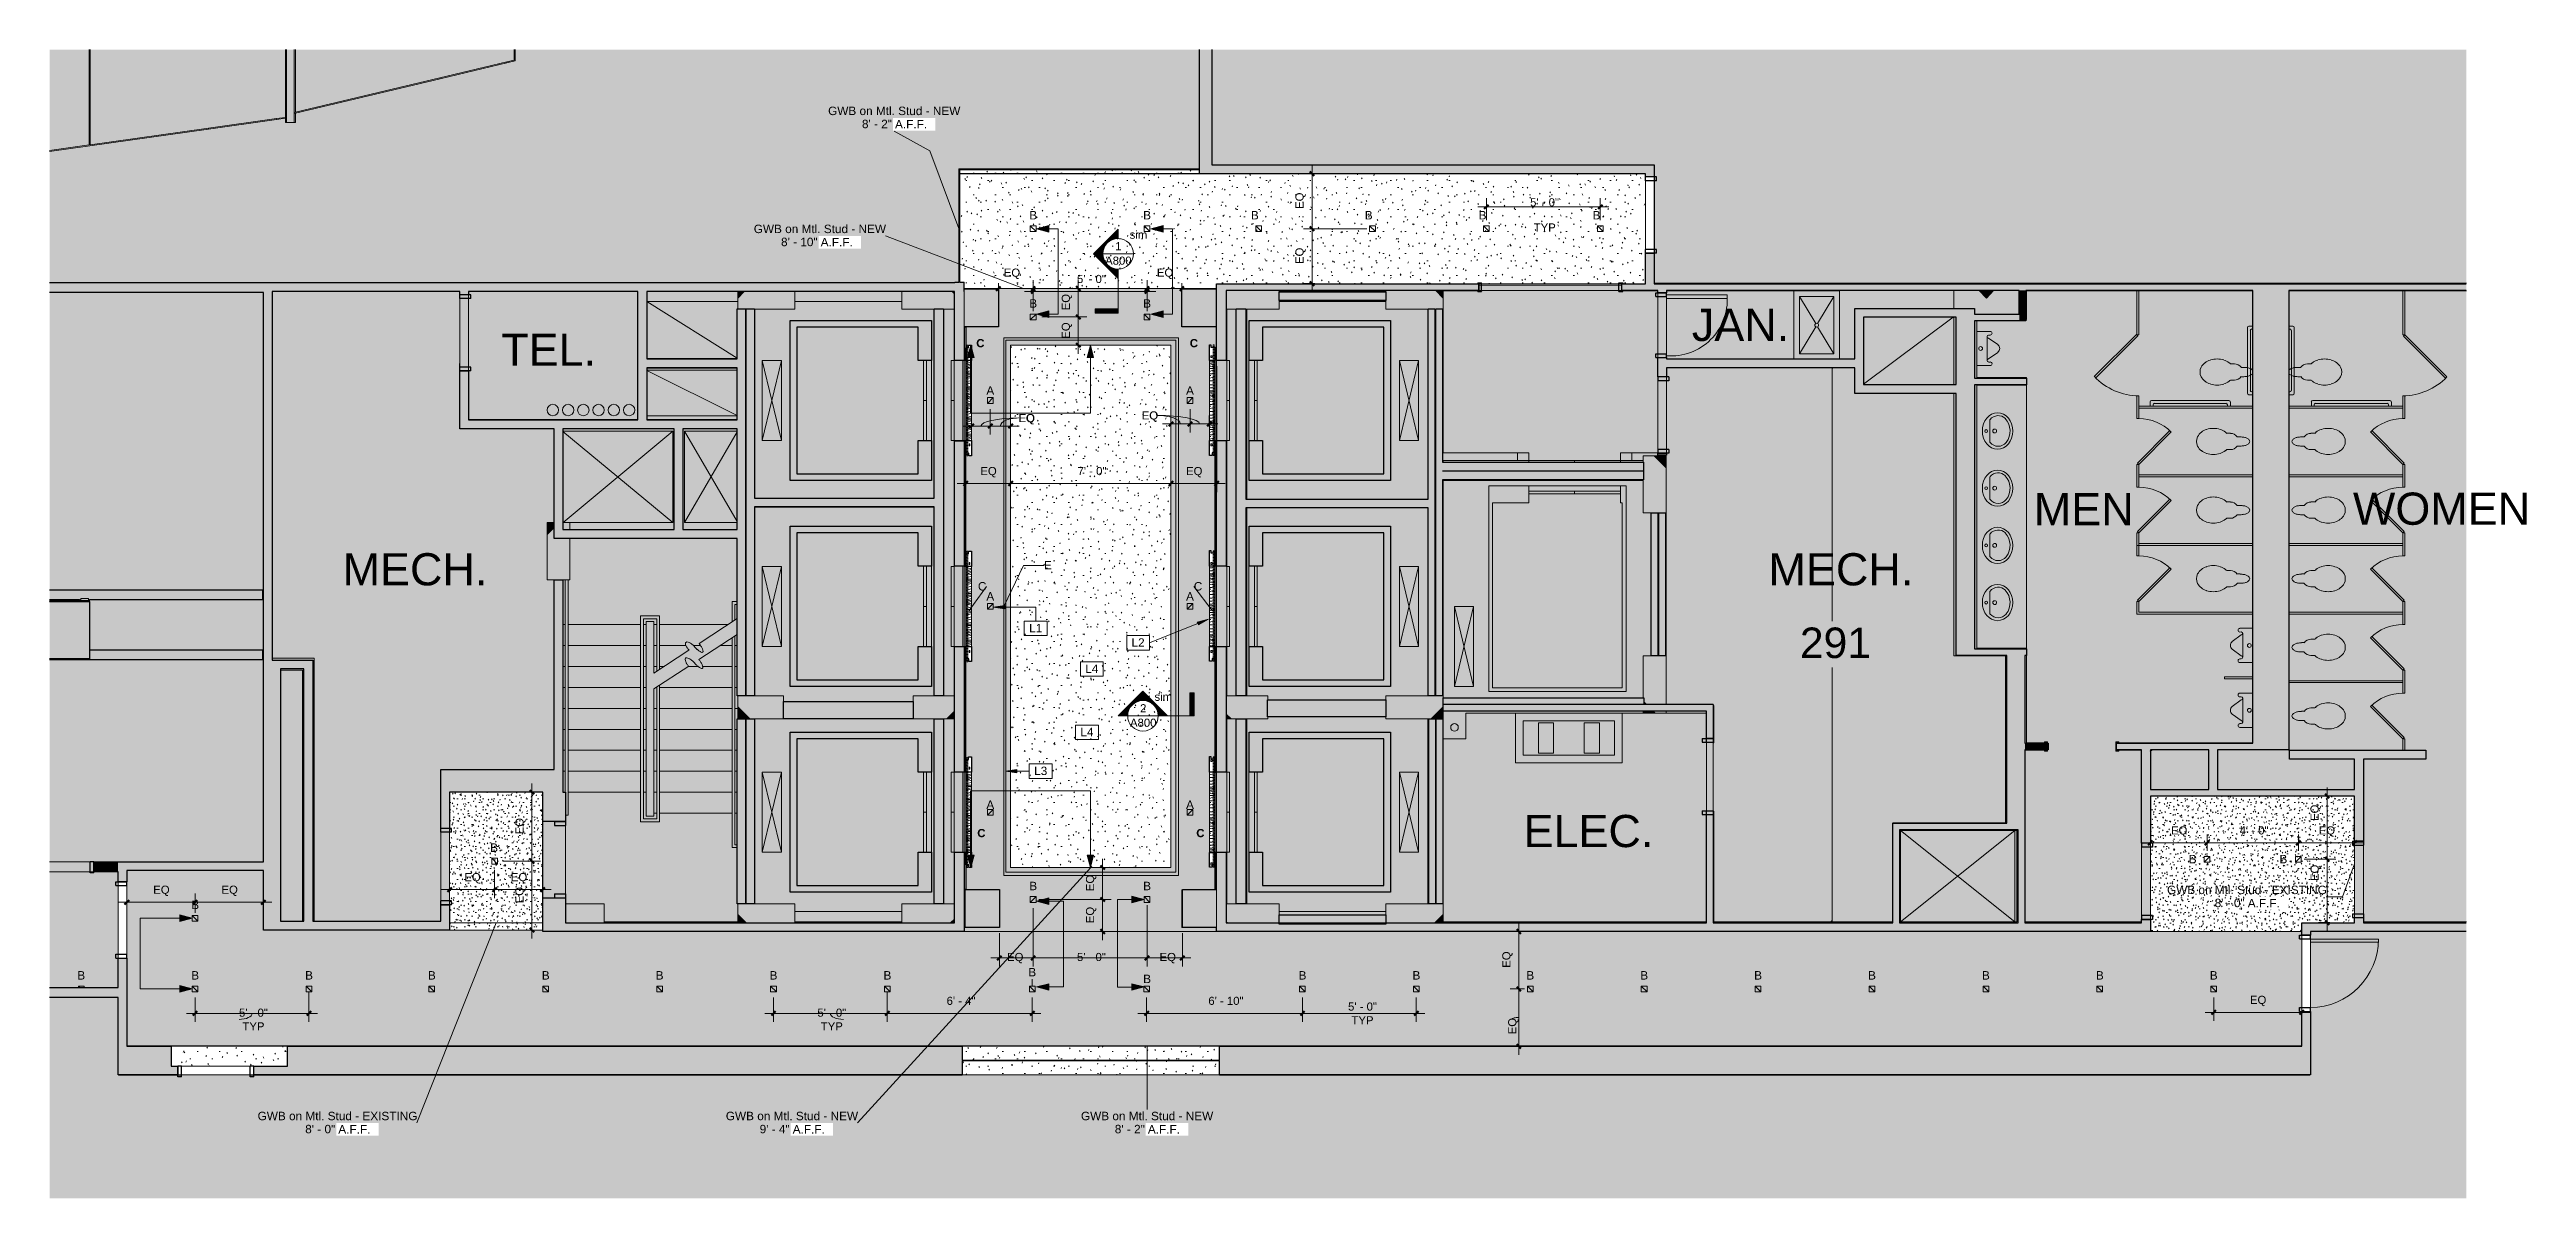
# Model space of a CAD drawing. Header units: inches. Extents: x -653 to 646, y -622 to -20.
import ezdxf

# ---------------------------------------------------------------- set-up
doc = ezdxf.new("R2010")
doc.units = ezdxf.units.IN
doc.header["$MEASUREMENT"] = 0
doc.linetypes.add('Hidden 1_8_', pattern=[0.1875, 0.125, -0.0625])
for name, color, linetype, lineweight in [('06_555 11th St_dwg', 8, 'Continuous', 9), ('A-ANNO-DIMS', 211, 'Continuous', 9), ('A-ANNO-DIMS-48', 211, 'Continuous', 9), ('A-ANNO-KEYN', 231, 'Continuous', 9), ('A-ANNO-NOTE', 131, 'Continuous', 9), ('A-CLNG', 13, 'Continuous', 18), ('A-CLNG-IDEN', 151, 'Continuous', 9), ('A-CLNG-PATT', 13, 'Continuous', 18), ('A-COLS', 52, 'Continuous', 18), ('A-DETL', 90, 'Continuous', 9), ('A-DETL-GENF', 92, 'Continuous', 9), ('A-DETL-HDLN', 90, 'Hidden 1_8_', 9), ('A-DETL-THIN', 151, 'Continuous', 9), ('A-DOOR', 31, 'Continuous', 18), ('A-DOOR-FRAM', 31, 'Continuous', 30), ('A-WALL', 113, 'Continuous', 18), ('A-WALL-PATT', 111, 'Continuous', 18), ('C-Txt', 7, 'Continuous', 9), ('Dimension', 7, 'Continuous', 9), ('DOOR', 7, 'Continuous', 9), ('E-LITE-EQPM', 33, 'Continuous', 9), ('E-LITE-EQPM-IDEN', 33, 'Continuous', 9), ('G-ANNO-SYMB', 111, 'Continuous', 9), ('G-ANNO-TEXT', 231, 'Continuous', 9), ('I-WALL', 2, 'Continuous', 18), ('P', 7, 'Continuous', 9), ('PROFILE', 7, 'Continuous', 9), ('Q-CASE', 31, 'Continuous', 9), ('S', 7, 'Continuous', 9), ('S-COLHOLD', 7, 'Continuous', 9), ('S-COLHOLH', 7, 'Continuous', 9), ('S-COLS', 52, 'Continuous', 18), ('W', 7, 'Continuous', 9)]:
    doc.layers.add(name, color=color, linetype=linetype, lineweight=lineweight)
doc.styles.add('Arial', font='arial.ttf', dxfattribs={"height": 16})
doc.styles.add('Arial_1', font='arial.ttf', dxfattribs={"height": 16.875})
doc.styles.add('Arial_2', font='arial.ttf', dxfattribs={"height": 4.425898})
doc.styles.add('Arial_3', font='arial.ttf', dxfattribs={"height": 0.092206})
doc.styles.add('Swis721 Lt BT', font='swissl.ttf', dxfattribs={"height": 4.257319})
doc.styles.add('Swis721 Lt BT_B', font='', dxfattribs={"height": 4.291988})
doc.styles.get('Swis721 Lt BT_B').set_extended_font_data('Swis721 Lt BT', bold=True)
doc.dimstyles.new('OTJ_-_3_32__Linear__1_2__Tolerance', dxfattribs={"dimscale": 12, "dimtxt": 4.5, "dimasz": 0.1875, "dimexe": 0.375, "dimexo": 0.25, "dimgap": 0.25, "dimtad": 1, "dimdec": 1, "dimrnd": 0.5, "dimzin": 3, "dimdsep": 46, "dimlunit": 4, "dimtxsty": 'Swis721 Lt BT', "dimblk1": 'OBLIQUE', "dimblk2": 'OBLIQUE', "dimsah": 1, "dimcen": 0.09, "dimdle": 0.375, "dimazin": 0, "dimtfac": 1, "dimtdec": 4, "dimtix": 1, "dimtmove": 0, "dimatfit": 3, "dimfxl": 1, "dimtvp": 1, "dimfrac": 2, "dimtolj": 1, "dimtzin": 0, "dimarcsym": 2})
doc.dimstyles.new('OTJ_-_3_32__Linear__1_2__Tolerance_1', dxfattribs={"dimscale": 12, "dimtxt": 4.5, "dimasz": 0.1875, "dimexe": 0.375, "dimexo": 0.25, "dimgap": 0.25, "dimtad": 1, "dimdec": 1, "dimrnd": 0.5, "dimzin": 3, "dimdsep": 46, "dimlunit": 4, "dimtxsty": 'Swis721 Lt BT', "dimblk1": 'OBLIQUE', "dimblk2": 'OBLIQUE', "dimsah": 1, "dimcen": 0.09, "dimdle": 0.375, "dimazin": 0, "dimtfac": 1, "dimtdec": 4, "dimtix": 1, "dimtmove": 0, "dimatfit": 3, "dimfxl": 1, "dimtvp": 1, "dimfrac": 2, "dimtolj": 1, "dimtzin": 0, "dimarcsym": 2})
doc.dimstyles.new('OTJ_-_3_32__Linear__1_2__Tolerance_10', dxfattribs={"dimscale": 12, "dimtxt": 4.5, "dimasz": 0.1875, "dimexe": 0.375, "dimexo": 0.25, "dimgap": 0.25, "dimtad": 1, "dimdec": 1, "dimrnd": 0.5, "dimzin": 3, "dimdsep": 46, "dimlunit": 4, "dimtxsty": 'Swis721 Lt BT', "dimblk1": 'OBLIQUE', "dimblk2": 'OBLIQUE', "dimsah": 1, "dimcen": 0.09, "dimdle": 0.375, "dimazin": 0, "dimtfac": 1, "dimtdec": 4, "dimtix": 1, "dimtmove": 0, "dimatfit": 3, "dimfxl": 1, "dimtvp": 1, "dimfrac": 2, "dimtolj": 1, "dimtzin": 0, "dimarcsym": 2})
doc.dimstyles.new('OTJ_-_3_32__Linear__1_2__Tolerance_11', dxfattribs={"dimscale": 12, "dimtxt": 4.5, "dimasz": 0.1875, "dimexe": 0.375, "dimexo": 0.25, "dimgap": 0.25, "dimtad": 1, "dimdec": 1, "dimrnd": 0.5, "dimzin": 3, "dimdsep": 46, "dimlunit": 4, "dimtxsty": 'Swis721 Lt BT', "dimblk1": 'OBLIQUE', "dimblk2": 'OBLIQUE', "dimsah": 1, "dimcen": 0.09, "dimdle": 0.375, "dimazin": 0, "dimtfac": 1, "dimtdec": 4, "dimtix": 1, "dimtmove": 0, "dimatfit": 3, "dimfxl": 1, "dimtvp": 1, "dimfrac": 2, "dimtolj": 1, "dimtzin": 0, "dimarcsym": 2})
doc.dimstyles.new('OTJ_-_3_32__Linear__1_2__Tolerance_2', dxfattribs={"dimscale": 12, "dimtxt": 4.5, "dimasz": 0.1875, "dimexe": 0.375, "dimexo": 0.25, "dimgap": 0.25, "dimtad": 1, "dimdec": 1, "dimrnd": 0.5, "dimzin": 3, "dimdsep": 46, "dimlunit": 4, "dimtxsty": 'Swis721 Lt BT', "dimblk1": 'OBLIQUE', "dimblk2": 'OBLIQUE', "dimsah": 1, "dimcen": 0.09, "dimdle": 0.375, "dimazin": 0, "dimtfac": 1, "dimtdec": 4, "dimtix": 1, "dimtmove": 2, "dimatfit": 3, "dimfxl": 1, "dimtvp": 1, "dimfrac": 2, "dimtolj": 1, "dimtzin": 0, "dimarcsym": 2})
doc.dimstyles.new('OTJ_-_3_32__Linear__1_2__Tolerance_3', dxfattribs={"dimscale": 12, "dimtxt": 4.5, "dimasz": 0.1875, "dimexe": 0.375, "dimexo": 0.25, "dimgap": 0.25, "dimtad": 1, "dimdec": 1, "dimrnd": 0.5, "dimzin": 3, "dimdsep": 46, "dimlunit": 4, "dimtxsty": 'Swis721 Lt BT', "dimblk1": 'OBLIQUE', "dimblk2": 'OBLIQUE', "dimsah": 1, "dimcen": 0.09, "dimdle": 0.375, "dimazin": 0, "dimtfac": 1, "dimtdec": 4, "dimtix": 1, "dimtmove": 2, "dimatfit": 3, "dimfxl": 1, "dimtvp": 1, "dimfrac": 2, "dimtolj": 1, "dimtzin": 0, "dimarcsym": 2})
doc.dimstyles.new('OTJ_-_3_32__Linear__1_2__Tolerance_4', dxfattribs={"dimscale": 12, "dimtxt": 4.5, "dimasz": 0.1875, "dimexe": 0.375, "dimexo": 0.25, "dimgap": 0.25, "dimtad": 1, "dimdec": 1, "dimrnd": 0.5, "dimzin": 3, "dimdsep": 46, "dimlunit": 4, "dimtxsty": 'Swis721 Lt BT', "dimblk1": 'OBLIQUE', "dimblk2": 'OBLIQUE', "dimsah": 1, "dimcen": 0.09, "dimdle": 0.375, "dimazin": 0, "dimtfac": 1, "dimtdec": 4, "dimtix": 1, "dimtmove": 1, "dimatfit": 3, "dimfxl": 1, "dimtvp": 1, "dimfrac": 2, "dimtolj": 1, "dimtzin": 0, "dimarcsym": 2})
doc.dimstyles.new('OTJ_-_3_32__Linear__1_2__Tolerance_5', dxfattribs={"dimscale": 12, "dimtxt": 4.5, "dimasz": 0.1875, "dimexe": 0.375, "dimexo": 0.25, "dimgap": 0.25, "dimtad": 1, "dimdec": 1, "dimrnd": 0.5, "dimzin": 3, "dimdsep": 46, "dimlunit": 4, "dimtxsty": 'Swis721 Lt BT', "dimblk1": 'OBLIQUE', "dimblk2": 'OBLIQUE', "dimsah": 1, "dimcen": 0.09, "dimdle": 0.375, "dimazin": 0, "dimtfac": 1, "dimtdec": 4, "dimtix": 1, "dimtmove": 1, "dimatfit": 3, "dimfxl": 1, "dimtvp": 1, "dimfrac": 2, "dimtolj": 1, "dimtzin": 0, "dimarcsym": 2})
doc.dimstyles.new('OTJ_-_3_32__Linear__1_2__Tolerance_6', dxfattribs={"dimscale": 12, "dimtxt": 4.5, "dimasz": 0.1875, "dimexe": 0.375, "dimexo": 0.25, "dimgap": 0.25, "dimtad": 1, "dimdec": 1, "dimrnd": 0.5, "dimzin": 3, "dimdsep": 46, "dimlunit": 4, "dimtxsty": 'Swis721 Lt BT', "dimblk1": 'OBLIQUE', "dimblk2": 'OBLIQUE', "dimsah": 1, "dimcen": 0.09, "dimdle": 0.375, "dimazin": 0, "dimtfac": 1, "dimtdec": 4, "dimtix": 1, "dimtmove": 2, "dimatfit": 3, "dimfxl": 1, "dimtvp": 1, "dimfrac": 2, "dimtolj": 1, "dimtzin": 0, "dimarcsym": 2})
doc.dimstyles.new('OTJ_-_3_32__Linear__1_2__Tolerance_7', dxfattribs={"dimscale": 12, "dimtxt": 4.5, "dimasz": 0.1875, "dimexe": 0.375, "dimexo": 0.25, "dimgap": 0.25, "dimtad": 1, "dimdec": 1, "dimrnd": 0.5, "dimzin": 3, "dimdsep": 46, "dimlunit": 4, "dimtxsty": 'Swis721 Lt BT', "dimblk1": 'OBLIQUE', "dimblk2": 'OBLIQUE', "dimsah": 1, "dimcen": 0.09, "dimdle": 0.375, "dimazin": 0, "dimtfac": 1, "dimtdec": 4, "dimtix": 1, "dimtmove": 1, "dimatfit": 3, "dimfxl": 1, "dimtvp": 1, "dimfrac": 2, "dimtolj": 1, "dimtzin": 0, "dimarcsym": 2})
doc.dimstyles.new('OTJ_-_3_32__Linear__1_2__Tolerance_8', dxfattribs={"dimscale": 12, "dimtxt": 4.5, "dimasz": 0.1875, "dimexe": 0.375, "dimexo": 0.25, "dimgap": 0.25, "dimtad": 1, "dimdec": 1, "dimrnd": 0.5, "dimzin": 3, "dimdsep": 46, "dimlunit": 4, "dimtxsty": 'Swis721 Lt BT', "dimblk1": 'OBLIQUE', "dimblk2": 'OBLIQUE', "dimsah": 1, "dimcen": 0.09, "dimdle": 0.375, "dimazin": 0, "dimtfac": 1, "dimtdec": 4, "dimtix": 1, "dimtmove": 1, "dimatfit": 3, "dimfxl": 1, "dimtvp": 1, "dimfrac": 2, "dimtolj": 1, "dimtzin": 0, "dimarcsym": 2})
doc.dimstyles.new('OTJ_-_3_32__Linear__1_2__Tolerance_9', dxfattribs={"dimscale": 12, "dimtxt": 4.5, "dimasz": 0.1875, "dimexe": 0.375, "dimexo": 0.25, "dimgap": 0.25, "dimtad": 1, "dimdec": 1, "dimrnd": 0.5, "dimzin": 3, "dimdsep": 46, "dimlunit": 4, "dimtxsty": 'Swis721 Lt BT', "dimblk1": 'OBLIQUE', "dimblk2": 'OBLIQUE', "dimsah": 1, "dimcen": 0.09, "dimdle": 0.375, "dimazin": 0, "dimtfac": 1, "dimtdec": 4, "dimtix": 1, "dimtmove": 2, "dimatfit": 3, "dimfxl": 1, "dimtvp": 1, "dimfrac": 2, "dimtolj": 1, "dimtzin": 0, "dimarcsym": 2})
pattern_1 = [(0, (0, 0), (15.36, 3.84), [0.634, -10.886, 0.634, -10.886, -61.44]), (0, (0, 0), (15.36, 3.84), [-23.04, 0.634, -22.406, 0.634, -10.886, -26.88]), (0, (0, 0), (15.36, 3.84), [-57.6, 0.634, -7.046, 0.634, -18.566]), (120, (5.76, 1.92), (-11.005538, 11.38215), [0.634, -10.886, 0.634, -10.886, -61.44]), (120, (5.76, 1.92), (-11.005538, 11.38215), [-23.04, 0.634, -22.406, 0.634, -10.886, -26.88]), (120, (5.76, 1.92), (-11.005538, 11.38215), [-57.6, 0.634, -7.046, 0.634, -18.566]), (240, (7.68, 9.6), (-4.354462, -15.22215), [0.634, -10.886, 0.634, -10.886, -61.44]), (240, (7.68, 9.6), (-4.354462, -15.22215), [-23.04, 0.634, -22.406, 0.634, -10.886, -26.88]), (240, (7.68, 9.6), (-4.354462, -15.22215), [-57.6, 0.634, -7.046, 0.634, -18.566])]
pattern_2 = [(180, (6550.14, 158.491), (2e-15, 16), [3.2, -4.8, 1.6, -6.4]), (180, (6538.94, 158.891), (2e-15, 16), [3.2, -12.8]), (180, (6540.54, 159.691), (2e-15, 16), [1.6, -14.4]), (180, (6549.34, 160.091), (2e-15, 16), [0.8, -11.2, 0.8, -3.2]), (180, (6543.74, 160.891), (2e-15, 16), [3.2, -4.8, 0.8, -7.2]), (180, (6547.74, 161.291), (2e-15, 16), [2.4, -13.6]), (180, (6543.74, 161.691), (2e-15, 16), [4.8, -11.2]), (180, (6548.54, 162.091), (2e-15, 16), [3.2, -12.8]), (180, (6542.14, 162.491), (2e-15, 16), [8, -8]), (180, (6546.94, 163.291), (2e-15, 16), [1.6, -4.8, 3.2, -6.4]), (180, (6535.74, 163.691), (2e-15, 16), [3.2, -12.8]), (180, (6538.94, 164.091), (2e-15, 16), [1.6, -14.4]), (180, (6542.14, 164.491), (2e-15, 16), [1.6, -14.4]), (180, (6550.14, 164.891), (2e-15, 16), [3.2, -12.8]), (180, (6542.14, 165.291), (2e-15, 16), [3.2, -12.8]), (180, (6542.14, 166.091), (2e-15, 16), [3.2, -3.2, 3.2, -6.4]), (180, (6545.34, 166.891), (2e-15, 16), [1.6, -8, 3.2, -3.2]), (180, (6542.14, 167.291), (2e-15, 16), [4.8, -11.2]), (180, (6542.14, 168.091), (2e-15, 16), [3.2, -12.8]), (180, (6548.54, 168.491), (2e-15, 16), [4.8, -6.4, 1.6, -3.2]), (180, (6548.54, 169.291), (2e-15, 16), [8, -8]), (180, (6538.94, 169.691), (2e-15, 16), [1.6, -14.4]), (180, (6543.74, 170.091), (2e-15, 16), [3.2, -12.8]), (180, (6546.94, 170.491), (2e-15, 16), [1.6, -6.4, 1.6, -6.4]), (180, (6548.54, 170.891), (2e-15, 16), [1.6, -4.8, 3.2, -6.4]), (180, (6545.34, 171.291), (2e-15, 16), [1.6, -8, 1.6, -4.8]), (180, (6542.14, 171.691), (2e-15, 16), [4.8, -11.2]), (180, (6548.54, 172.491), (2e-15, 16), [3.2, -12.8]), (180, (6540.54, 172.891), (2e-15, 16), [1.6, -14.4]), (180, (6537.34, 173.291), (2e-15, 16), [1.6, -14.4]), (165.964, (6538.94, 159.691), (-15.9998326, -0.000553), [1.648, -64.322]), (165.964, (6537.34, 163.291), (-15.9998326, -0.000553), [1.648, -64.322]), (165.964, (6538.94, 172.891), (-15.9998326, -0.000553), [1.648, -64.322]), (165.964, (6543.74, 166.891), (-15.9998326, -0.000553), [1.648, -64.322]), (165.964, (6540.54, 169.291), (-15.9998326, -0.000553), [1.648, -64.322]), (165.964, (6538.94, 168.091), (-15.9998326, -0.000553), [1.648, -64.322]), (165.964, (6546.94, 170.891), (-15.9998326, -0.000553), [1.648, -64.322]), (165.964, (6540.54, 170.091), (-15.9998326, -0.000553), [1.648, -64.322]), (165.964, (6537.34, 164.091), (-15.9998326, -0.000553), [3.296, -62.674]), (165.964, (6538.94, 165.291), (-15.9998326, -0.000553), [3.296, -62.674]), (165.964, (6538.94, 166.091), (-15.9998326, -0.000553), [3.296, -62.674]), (14.036, (6543.74, 160.891), (15.9998326, -0.000553), [1.648, -3.296, 1.648, -59.378]), (14.036, (6546.94, 163.291), (15.9998326, -0.000553), [1.648, -64.322]), (14.036, (6546.94, 170.491), (15.9998326, -0.000553), [3.296, -62.674]), (345.964, (6538.94, 158.891), (15.9998326, 0.000553), [1.648, -64.322]), (194.036, (6535.74, 158.891), (-15.9998326, 0.000553), [1.648, -64.322]), (194.036, (6540.54, 164.491), (-15.9998326, 0.000553), [1.648, -64.322]), (194.036, (6537.34, 167.291), (-15.9998326, 0.000553), [1.648, -64.322]), (194.036, (6543.74, 168.491), (-15.9998326, 0.000553), [1.648, -64.322]), (194.036, (6545.34, 170.491), (-15.9998326, 0.000553), [1.648, -64.322]), (194.036, (6543.74, 171.291), (-15.9998326, 0.000553), [1.648, -64.322]), (194.036, (6543.74, 168.491), (-15.9998326, 0.000553), [1.648, -64.322]), (194.036, (6538.94, 170.891), (-15.9998326, 0.000553), [6.592, -59.378]), (194.036, (6548.54, 160.091), (-15.9998326, 0.000553), [6.592, -59.378]), (194.036, (6546.94, 161.291), (-15.9998326, 0.000553), [6.592, -59.378]), (194.036, (6545.34, 162.091), (-15.9998326, 0.000553), [1.648, -3.296, 3.296, -57.73]), (194.036, (6545.34, 163.291), (-15.9998326, 0.000553), [3.296, -3.296, 3.296, -56.082]), (194.036, (6546.94, 164.891), (-15.9998326, 0.000553), [6.592, -59.378]), (194.036, (6548.54, 166.091), (-15.9998326, 0.000553), [6.592, -59.378]), (194.036, (6548.54, 166.891), (-15.9998326, 0.000553), [6.592, -59.378]), (194.036, (6537.34, 171.691), (-15.9998326, 0.000553), [1.648, -64.322]), (194.036, (6535.74, 173.291), (-15.9998326, 0.000553), [3.296, -62.674]), (194.036, (6545.34, 172.491), (-15.9998326, 0.000553), [3.296, -62.674]), (194.036, (6546.94, 158.491), (-15.9998326, 0.000553), [6.592, -59.378]), (194.036, (6537.34, 169.691), (-15.9998326, 0.000553), [4.944, -61.026]), (194.036, (6535.74, 168.491), (-15.9998326, 0.000553), [9.888, -56.082])]
pattern_3 = [(0, (0, 0), (7.68, 1.92), [0.634, -5.126, 0.634, -5.126, -30.72]), (0, (0, 0), (7.68, 1.92), [-11.52, 0.634, -10.886, 0.634, -5.126, -13.44]), (0, (0, 0), (7.68, 1.92), [-28.8, 0.634, -3.206, 0.634, -8.966]), (120, (2.88, 0.96), (-5.502769, 5.691075), [0.634, -5.126, 0.634, -5.126, -30.72]), (120, (2.88, 0.96), (-5.502769, 5.691075), [-11.52, 0.634, -10.886, 0.634, -5.126, -13.44]), (120, (2.88, 0.96), (-5.502769, 5.691075), [-28.8, 0.634, -3.206, 0.634, -8.966]), (240, (3.84, 4.8), (-2.177231, -7.611075), [0.634, -5.126, 0.634, -5.126, -30.72]), (240, (3.84, 4.8), (-2.177231, -7.611075), [-11.52, 0.634, -10.886, 0.634, -5.126, -13.44]), (240, (3.84, 4.8), (-2.177231, -7.611075), [-28.8, 0.634, -3.206, 0.634, -8.966])]

msp = doc.modelspace()

# ---------------------------------------------------------------- texts
at = {"layer": 'E-LITE-EQPM-IDEN', "char_height": 4.43, "attachment_point": 2, "line_spacing_factor": 0.938532, "style": 'Arial_2'}
for s, insert, width in [('B', (-137.37, -104.4), 4.914), ('B', (-77.62, -104.4), 4.914), ('B', (-21.12, -104.4), 4.914), ('B', (38.63, -104.4), 4.914), ('B', (98.38, -104.4), 4.914), ('B', (158.13, -104.4), 4.914), ('B', (-137.37, -150.65), 4.914), ('B', (-77.62, -150.65), 4.914), ('A', (-159.89, -196.34), 4.914), ('A', (-55.14, -196.34), 4.914), ('E', (-129.64, -287.97), 4.914), ('C', (-164.14, -299.05), 5.292), ('A', (-159.89, -304.34), 4.914), ('A', (-55.14, -304.34), 4.914), ('C', (-50.88, -299.05), 5.292), ('A', (-159.89, -413.63), 4.914), ('A', (-55.14, -413.63), 4.914), ('B', (-420.18, -436.16), 4.914), ('B', (470.87, -442.17), 4.914), ('B', (518.45, -442.17), 4.914), ('B', (-577.01, -466.19), 4.914), ('B', (-137.37, -456.28), 4.914), ('B', (-77.62, -456.28), 4.914), ('B', (-636.76, -503.15), 4.914), ('B', (-577.01, -503.15), 4.914), ('B', (-517.26, -503.15), 4.914), ('B', (-452.85, -503.15), 4.914), ('B', (-393.1, -503.15), 4.914), ('B', (-333.35, -503.15), 4.914), ('B', (-273.6, -503.15), 4.914), ('B', (-213.85, -503.15), 4.914), ('B', (-137.89, -501.48), 4.914), ('B', (-77.62, -505), 4.914), ('B', (3.9, -503.15), 4.914), ('B', (63.65, -503.15), 4.914), ('B', (123.4, -503.15), 4.914), ('B', (183.15, -503.15), 4.914), ('B', (242.9, -503.15), 4.914), ('B', (302.65, -503.15), 4.914), ('B', (362.4, -503.15), 4.914), ('B', (422.15, -503.15), 4.914), ('B', (481.9, -503.15), 4.914)]:
    msp.add_mtext(s, dxfattribs=dict(at, insert=insert, width=width))
at = {"layer": 'G-ANNO-SYMB', "line_spacing_factor": 1.00667, "style": 'Swis721 Lt BT'}
for s, insert, char_height, width, attachment_point in [('sim', (-86.79, -114.69), 4.257, 10.908, 1), ('A800', (-92.69, -128.31), 4.257, 15.714, 2), ('1', (-92.69, -120.71), 4.26, 3.78, 2), ('2', (-79.65, -363.12), 4.26, 3.78, 2), ('sim', (-73.75, -357.1), 4.257, 10.908, 1), ('A800', (-79.65, -370.71), 4.257, 15.714, 2)]:
    msp.add_mtext(s, dxfattribs=dict(at, insert=insert, char_height=char_height, width=width, attachment_point=attachment_point))
at = {"layer": 'G-ANNO-TEXT', "color": 7, "char_height": 4.292, "width": 5.022, "attachment_point": 1, "line_spacing_factor": 0.998538, "style": 'Swis721 Lt BT_B'}
for insert in [(-167.25, -171.58), (-55.25, -171.58), (-166.71, -428.58), (-51.82, -428.58)]:
    msp.add_mtext('\\fSwis721 Lt BT|b1|i0|c0|p34|;C', dxfattribs=dict(at, insert=insert))

# ---------------------------------------------------------------- blocks, each defined once
blk = doc.blocks.new('Single Flush - OTJ_SOLIDFLUSH_ALUM-5210358-FIRST FLOOR')
at = {"layer": 'A-DOOR-FRAM', "color": 8}
for p, q in [((-20, 3.4375), (-20, -2.3125)), ((-20, 3.4375), (-18, 3.4375)), ((-18, 3.4375), (-18, -2.3125)), ((18.000004, 3.4375), (18.000004, -2.3125)), ((18.000004, 3.4375), (20.000004, 3.4375)), ((20.000004, 3.4375), (20.000004, -2.3125)), ((-20, -2.3125), (-18, -2.3125)), ((18.000004, -2.3125), (20.000004, -2.3125))]:
    blk.add_line(p, q, dxfattribs=at)
blk = doc.blocks.new('Single Flush - OTJ_SOLIDFLUSH_ALUM-5210369-FIRST FLOOR')
at = {"layer": 'A-DOOR-FRAM', "color": 8}
for p, q in [((-20, -3.4375), (-20, 2.3125)), ((-20, 2.3125), (-18, 2.3125)), ((-18, -3.4375), (-18, 2.3125)), ((18.000004, -3.4375), (18.000004, 2.3125)), ((18.000004, 2.3125), (20.000004, 2.3125)), ((20.000004, -3.4375), (20.000004, 2.3125)), ((-20, -3.4375), (-18, -3.4375)), ((18.000004, -3.4375), (20.000004, -3.4375))]:
    blk.add_line(p, q, dxfattribs=at)
blk = doc.blocks.new('Single Flush - OTJ_SOLIDFLUSH_ALUM-5210370-FIRST FLOOR')
at = {"layer": 'A-DOOR-FRAM', "color": 8}
for p, q in [((-20, -4), (-20, 1.75)), ((-20, 1.75), (-18, 1.75)), ((-18, -4), (-18, 1.75)), ((18.000004, -4), (18.000004, 1.75)), ((18.000004, 1.75), (20.000004, 1.75)), ((20.000004, -4), (20.000004, 1.75)), ((-20, -4), (-18, -4)), ((18.000004, -4), (20.000004, -4))]:
    blk.add_line(p, q, dxfattribs=at)
blk = doc.blocks.new('Single Flush - OTJ_SOLIDFLUSH_ALUM-5209042-FIRST FLOOR')
at = {"layer": 'A-DOOR-FRAM', "color": 8}
for p, q in [((-20, 3.4375), (-20, -2.3125)), ((-20, 3.4375), (-18, 3.4375)), ((-18, 3.4375), (-18, -2.3125)), ((18.000004, 3.4375), (18.000004, -2.3125)), ((18.000004, 3.4375), (20.000004, 3.4375)), ((20.000004, 3.4375), (20.000004, -2.3125)), ((-20, -2.3125), (-18, -2.3125)), ((18.000004, -2.3125), (20.000004, -2.3125))]:
    blk.add_line(p, q, dxfattribs=at)
blk = doc.blocks.new('Single Flush - OTJ_SOLIDFLUSH_ALUM-5209043-FIRST FLOOR')
at = {"layer": 'A-DOOR-FRAM', "color": 8}
for p, q in [((-20, -3.4375), (-20, 2.3125)), ((-20, 2.3125), (-18, 2.3125)), ((-18, -3.4375), (-18, 2.3125)), ((18.000004, -3.4375), (18.000004, 2.3125)), ((18.000004, 2.3125), (20.000004, 2.3125)), ((20.000004, -3.4375), (20.000004, 2.3125)), ((-20, -3.4375), (-18, -3.4375)), ((18.000004, -3.4375), (20.000004, -3.4375))]:
    blk.add_line(p, q, dxfattribs=at)
blk = doc.blocks.new('Single Flush - OTJ_SOLIDFLUSH_ALUM-5210371-FIRST FLOOR')
at = {"layer": 'A-DOOR-FRAM', "color": 8}
for p, q in [((-20, 0.25), (-20, 6)), ((-20, 6), (-18, 6)), ((-20, 0.25), (-18, 0.25)), ((-18, 0.25), (-18, 6)), ((18.000004, 0.25), (18.000004, 6)), ((18.000004, 6), (20.000004, 6)), ((18.000004, 0.25), (20.000004, 0.25)), ((20.000004, 0.25), (20.000004, 6))]:
    blk.add_line(p, q, dxfattribs=at)
blk = doc.blocks.new('Double Flush - Int-F-WDMF-72_ x 84_-5210407-FIRST FLOOR')
at = {"layer": 'A-DOOR-FRAM', "color": 8}
for p, q in [((-38, 2.25), (-36, 2.25)), ((-38, 2.25), (-38, 1.75)), ((-38, 1.75), (-37.5, 1.75)), ((-37.5, -1.75), (-37.5, 1.75)), ((-36, -2.25), (-36, 2.25)), ((36.000004, -2.25), (36.000004, 2.25)), ((36.000004, 2.25), (38.000004, 2.25)), ((37.500004, 1.75), (38.000004, 1.75)), ((37.500004, -1.75), (37.500004, 1.75)), ((38.000004, 2.25), (38.000004, 1.75)), ((-38, -1.75), (-37.5, -1.75)), ((-38, -2.25), (-38, -1.75)), ((-38, -2.25), (-36, -2.25)), ((36.000004, -2.25), (38.000004, -2.25)), ((37.500004, -1.75), (38.000004, -1.75)), ((38.000004, -2.25), (38.000004, -1.75))]:
    blk.add_line(p, q, dxfattribs=at)
blk = doc.blocks.new('Single Flush - OTJ_SOLIDFLUSH_ALUM 2-4819699-FIRST FLOOR')
at = {"layer": 'A-DOOR-FRAM', "color": 8}
for p, q in [((-17, 3.4375), (-17, -2.3125)), ((-17, 3.4375), (-15, 3.4375)), ((-15, 3.4375), (-15, -2.3125)), ((15.000004, 3.4375), (15.000004, -2.3125)), ((15.000004, 3.4375), (17.000004, 3.4375)), ((17.000004, 3.4375), (17.000004, -2.3125)), ((-17, -2.3125), (-15, -2.3125)), ((15.000004, -2.3125), (17.000004, -2.3125))]:
    blk.add_line(p, q, dxfattribs=at)
blk = doc.blocks.new('Single Flush - OTJ_SOLIDFLUSH_ALUM-5210372-FIRST FLOOR')
at = {"layer": 'A-DOOR-FRAM', "color": 8}
for p, q in [((-20, 3.125), (-20, -2.625)), ((-20, 3.125), (-18, 3.125)), ((-18, 3.125), (-18, -2.625)), ((-20, -2.625), (-18, -2.625))]:
    blk.add_line(p, q, dxfattribs=at)
blk = doc.blocks.new('Concrete-Rectangular-Column - 30 x30-5170816-FIRST FLOOR')
at = {"layer": 'S-COLS', "lineweight": 9}
blk.add_hatch(color=7, dxfattribs=at).paths.add_polyline_path([(-6, -15), (15, -15), (15, 15), (-6, 15), (-6, -10.4)], flags=0)
at = {"layer": 'S-COLS', "color": 8, "lineweight": 30}
for p, q in [((-6, 15), (15, 15)), ((15, 15), (15, -15)), ((15, -15), (-6, -15))]:
    blk.add_line(p, q, dxfattribs=at)
blk = doc.blocks.new('Rectangular Column - 18_ x 18_-4233173-FIRST FLOOR')
at = {"layer": 'A-COLS', "lineweight": 9}
blk.add_hatch(color=7, dxfattribs=at).paths.add_polyline_path([(6.7, -10), (9, -10), (9, 10), (-9, 10), (-9, -10)], flags=0)
at = {"layer": 'A-COLS', "color": 8, "lineweight": 30}
for p, q in [((-9, 10), (9, 10)), ((-9, -10), (-9, 10)), ((9, 10), (9, -10)), ((9, -10), (-9, -10))]:
    blk.add_line(p, q, dxfattribs=at)
blk = doc.blocks.new('COVE LIGHT - COVE LIGHT-5210953-FIRST FLOOR')
at = {"layer": 'E-LITE-EQPM'}
for p, q in [((-152.7, -452.9), (-152.7, -171)), ((-152.7, -171), (-61.1, -171)), ((-151.8, -172.1), (-151.8, -451.3)), ((-62.6, -172.1), (-151.8, -172.1)), ((-62.6, -451.3), (-62.6, -172.1)), ((-61.1, -171), (-61.1, -452.9)), ((-61.1, -452.9), (-152.7, -452.9)), ((-151.8, -451.3), (-62.6, -451.3))]:
    blk.add_line(p, q, dxfattribs=at)
blk = doc.blocks.new('ELEV DOOR COVE - ELEV DOOR COVE-5210991-FIRST FLOOR')
at = {"layer": 'E-LITE-EQPM'}
for p, q in [((-171, -181.2), (-171, -181.3)), ((-171, -181.3), (-170.6, -181.3)), ((-170.6, -181.3), (-170.6, -181.2)), ((-44.2, -180.3), (-44.2, -181.3)), ((-44.2, -180.3), (-43.5, -180.3)), ((-44.2, -181.3), (-43.5, -181.3)), ((-43.5, -181.3), (-43.5, -180.3)), ((-171, -226.5), (-171, -227.5)), ((-171, -226.5), (-170.6, -226.5)), ((-171, -227.5), (-170.6, -227.5)), ((-170.6, -227.5), (-170.6, -226.5)), ((-44.2, -226.5), (-44.2, -227.5)), ((-44.2, -226.5), (-43.5, -226.5)), ((-44.2, -227.5), (-43.5, -227.5)), ((-43.5, -227.5), (-43.5, -226.5)), ((-171, -288.8), (-171, -289.8)), ((-171, -288.8), (-170.6, -288.8)), ((-171, -289.8), (-170.6, -289.8)), ((-170.6, -289.8), (-170.6, -288.8)), ((-44.2, -288.8), (-44.2, -289.8)), ((-44.2, -288.8), (-43.5, -288.8)), ((-44.2, -289.8), (-43.5, -289.8)), ((-43.5, -289.8), (-43.5, -288.8)), ((-171, -335), (-171, -336)), ((-171, -335), (-170.6, -335)), ((-171, -336), (-170.6, -336)), ((-170.6, -336), (-170.6, -335)), ((-44.2, -335), (-44.2, -336)), ((-44.2, -335), (-43.5, -335)), ((-44.2, -336), (-43.5, -336)), ((-43.5, -336), (-43.5, -335)), ((-171, -396.2), (-171, -397.2)), ((-171, -396.2), (-170.6, -396.2)), ((-171, -397.2), (-170.6, -397.2)), ((-170.6, -397.2), (-170.6, -396.2)), ((-44.2, -392.1), (-44.2, -393.2)), ((-44.2, -392.1), (-43.5, -392.1)), ((-44.2, -393.2), (-43.5, -393.2)), ((-43.5, -393.2), (-43.5, -392.1)), ((-44.2, -440.8), (-44.2, -440.9)), ((-43.5, -440.9), (-43.5, -440.8)), ((-44.2, -446.3), (-44.2, -447.5)), ((-44.2, -446.3), (-43.5, -446.3)), ((-44.2, -447.5), (-43.5, -447.5)), ((-43.5, -447.5), (-43.5, -446.3))]:
    blk.add_line(p, q, dxfattribs=at)
blk = doc.blocks.new('L-Recessed Square Downlight - 4_-4552743-FIRST FLOOR')
at = {"layer": 'E-LITE-EQPM'}
for p, q in [((-1.5, -1.5), (-1.5, 1.5)), ((-1.5, 1.5), (1.5, 1.5)), ((-1.5, 1.5), (1.5, -1.5)), ((1.5, 1.5), (1.5, -1.5)), ((1.5, -1.5), (-1.5, -1.5))]:
    blk.add_line(p, q, dxfattribs=at)
blk = doc.blocks.new('L-Recessed Square Downlight - 4_-5216686-FIRST FLOOR')
at = {"layer": 'E-LITE-EQPM'}
for p, q in [((1.5, 1.5), (-1.5, 1.5)), ((-1.5, 1.5), (-1.5, -1.5)), ((-1.5, -1.5), (1.5, 1.5)), ((1.5, -1.5), (1.5, 1.5)), ((-1.5, -1.5), (1.5, -1.5))]:
    blk.add_line(p, q, dxfattribs=at)
blk = doc.blocks.new('GLASS PANEL - GLASS PANEL-5234049-FIRST FLOOR')
at = {"layer": 'Q-CASE', "lineweight": 30}
for p, q in [((-173.4, -165.2), (-172.8, -165.2)), ((-173.4, -182.8), (-173.4, -165.2)), ((-172.8, -165.2), (-172.8, -182.8)), ((-172.8, -182.8), (-173.4, -182.8))]:
    blk.add_line(p, q, dxfattribs=at)
blk = doc.blocks.new('GLASS PANEL1 - GLASS PANEL-5234083-FIRST FLOOR')
at = {"layer": 'Q-CASE', "lineweight": 30}
for p, q in [((-173.4, -165.2), (-172.8, -165.2)), ((-173.4, -231.2), (-173.4, -165.2)), ((-172.8, -165.2), (-172.8, -231.2)), ((-172.8, -231.2), (-173.4, -231.2))]:
    blk.add_line(p, q, dxfattribs=at)
blk = doc.blocks.new('GLASS PANEL2 - GLASS PANEL-5234145-FIRST FLOOR')
at = {"layer": 'Q-CASE', "lineweight": 30}
for p, q in [((-173.4, -165.2), (-172.8, -165.2)), ((-173.4, -231.2), (-173.4, -165.2)), ((-172.8, -165.2), (-172.8, -231.2)), ((-172.8, -231.2), (-173.4, -231.2))]:
    blk.add_line(p, q, dxfattribs=at)
blk = doc.blocks.new('GLASS PANEL3 - GLASS PANEL-5234210-FIRST FLOOR')
at = {"layer": 'Q-CASE', "lineweight": 30}
for p, q in [((-173.4, -440.8), (-172.8, -440.8)), ((-173.4, -460.3), (-173.4, -440.8)), ((-172.8, -440.8), (-172.8, -460.3)), ((-173.1, -460.3), (-173.4, -460.3))]:
    blk.add_line(p, q, dxfattribs=at)
blk = doc.blocks.new('GLASS PANEL4 - GLASS PANEL-5234266-FIRST FLOOR')
at = {"layer": 'Q-CASE', "lineweight": 30}
for p, q in [((-173.4, -165.2), (-172.8, -165.2)), ((-173.4, -184.7), (-173.4, -165.2)), ((-172.8, -165.2), (-172.8, -184.7)), ((-172.8, -184.7), (-173.4, -184.7))]:
    blk.add_line(p, q, dxfattribs=at)
blk = doc.blocks.new('GLASS PANEL5 - GLASS PANEL-5234304-FIRST FLOOR')
at = {"layer": 'Q-CASE', "lineweight": 30}
for p, q in [((-173.4, -118.6), (-172.8, -118.6)), ((-173.4, -184.7), (-173.4, -118.6)), ((-172.8, -118.6), (-172.8, -184.7)), ((-172.8, -184.7), (-173.4, -184.7))]:
    blk.add_line(p, q, dxfattribs=at)
blk = doc.blocks.new('GLASS PANEL6 - GLASS PANEL-5234352-FIRST FLOOR')
at = {"layer": 'Q-CASE', "lineweight": 30}
for p, q in [((-173.4, -118.6), (-172.8, -118.6)), ((-173.4, -184.6), (-173.4, -118.6)), ((-172.8, -118.6), (-172.8, -184.6)), ((-172.8, -184.6), (-173.4, -184.6))]:
    blk.add_line(p, q, dxfattribs=at)
blk = doc.blocks.new('Glass Panels15 - Glass Panels-5235323-FIRST FLOOR')
at = {"layer": 'Q-CASE'}
h = blk.add_hatch(dxfattribs=at)
h.set_pattern_fill('FP_2', color=256, style=0, pattern_type=2)
h.set_pattern_definition([(0, (-3377.969, -2690.731), (0, -16), [3.2, -4.8, 1.6, -6.4]), (0, (-3366.769, -2691.131), (0, -16), [3.2, -12.8]), (0, (-3368.369, -2691.931), (0, -16), [1.6, -14.4]), (0, (-3377.169, -2692.331), (0, -16), [0.8, -11.2, 0.8, -3.2]), (0, (-3371.569, -2693.131), (0, -16), [3.2, -4.8, 0.8, -7.2]), (0, (-3375.569, -2693.531), (0, -16), [2.4, -13.6]), (0, (-3371.569, -2693.931), (0, -16), [4.8, -11.2]), (0, (-3376.369, -2694.331), (0, -16), [3.2, -12.8]), (0, (-3369.969, -2694.731), (0, -16), [8, -8]), (0, (-3374.769, -2695.531), (0, -16), [1.6, -4.8, 3.2, -6.4]), (0, (-3363.569, -2695.931), (0, -16), [3.2, -12.8]), (0, (-3366.769, -2696.331), (0, -16), [1.6, -14.4]), (0, (-3369.969, -2696.731), (0, -16), [1.6, -14.4]), (0, (-3377.969, -2697.131), (0, -16), [3.2, -12.8]), (0, (-3369.969, -2697.531), (0, -16), [3.2, -12.8]), (0, (-3369.969, -2698.331), (0, -16), [3.2, -3.2, 3.2, -6.4]), (0, (-3373.169, -2699.131), (0, -16), [1.6, -8, 3.2, -3.2]), (0, (-3369.969, -2699.531), (0, -16), [4.8, -11.2]), (0, (-3369.969, -2700.331), (0, -16), [3.2, -12.8]), (0, (-3376.369, -2700.731), (0, -16), [4.8, -6.4, 1.6, -3.2]), (0, (-3376.369, -2701.531), (0, -16), [8, -8]), (0, (-3366.769, -2701.931), (0, -16), [1.6, -14.4]), (0, (-3371.569, -2702.331), (0, -16), [3.2, -12.8]), (0, (-3374.769, -2702.731), (0, -16), [1.6, -6.4, 1.6, -6.4]), (0, (-3376.369, -2703.131), (0, -16), [1.6, -4.8, 3.2, -6.4]), (0, (-3373.169, -2703.531), (0, -16), [1.6, -8, 1.6, -4.8]), (0, (-3369.969, -2703.931), (0, -16), [4.8, -11.2]), (0, (-3376.369, -2704.731), (0, -16), [3.2, -12.8]), (0, (-3368.369, -2705.131), (0, -16), [1.6, -14.4]), (0, (-3365.169, -2705.531), (0, -16), [1.6, -14.4]), (345.964, (-3366.769, -2691.931), (15.9998326, 0.000553), [1.648, -64.322]), (345.964, (-3365.169, -2695.531), (15.9998326, 0.000553), [1.648, -64.322]), (345.964, (-3366.769, -2705.131), (15.9998326, 0.000553), [1.648, -64.322]), (345.964, (-3371.569, -2699.131), (15.9998326, 0.000553), [1.648, -64.322]), (345.964, (-3368.369, -2701.531), (15.9998326, 0.000553), [1.648, -64.322]), (345.964, (-3366.769, -2700.331), (15.9998326, 0.000553), [1.648, -64.322]), (345.964, (-3374.769, -2703.131), (15.9998326, 0.000553), [1.648, -64.322]), (345.964, (-3368.369, -2702.331), (15.9998326, 0.000553), [1.648, -64.322]), (345.964, (-3365.169, -2696.331), (15.9998326, 0.000553), [3.296, -62.674]), (345.964, (-3366.769, -2697.531), (15.9998326, 0.000553), [3.296, -62.674]), (345.964, (-3366.769, -2698.331), (15.9998326, 0.000553), [3.296, -62.674]), (194.036, (-3371.569, -2693.131), (-15.9998326, 0.000553), [1.648, -3.296, 1.648, -59.378]), (194.036, (-3374.769, -2695.531), (-15.9998326, 0.000553), [1.648, -64.322]), (194.036, (-3374.769, -2702.731), (-15.9998326, 0.000553), [3.296, -62.674]), (165.964, (-3366.769, -2691.131), (-15.9998326, -0.000553), [1.648, -64.322]), (14.036, (-3363.569, -2691.131), (15.9998326, -0.000553), [1.648, -64.322]), (14.036, (-3368.369, -2696.731), (15.9998326, -0.000553), [1.648, -64.322]), (14.036, (-3365.169, -2699.531), (15.9998326, -0.000553), [1.648, -64.322]), (14.036, (-3371.569, -2700.731), (15.9998326, -0.000553), [1.648, -64.322]), (14.036, (-3373.169, -2702.731), (15.9998326, -0.000553), [1.648, -64.322]), (14.036, (-3371.569, -2703.531), (15.9998326, -0.000553), [1.648, -64.322]), (14.036, (-3371.569, -2700.731), (15.9998326, -0.000553), [1.648, -64.322]), (14.036, (-3366.769, -2703.131), (15.9998326, -0.000553), [6.592, -59.378]), (14.036, (-3376.369, -2692.331), (15.9998326, -0.000553), [6.592, -59.378]), (14.036, (-3374.769, -2693.531), (15.9998326, -0.000553), [6.592, -59.378]), (14.036, (-3373.169, -2694.331), (15.9998326, -0.000553), [1.648, -3.296, 3.296, -57.73]), (14.036, (-3373.169, -2695.531), (15.9998326, -0.000553), [3.296, -3.296, 3.296, -56.082]), (14.036, (-3374.769, -2697.131), (15.9998326, -0.000553), [6.592, -59.378]), (14.036, (-3376.369, -2698.331), (15.9998326, -0.000553), [6.592, -59.378]), (14.036, (-3376.369, -2699.131), (15.9998326, -0.000553), [6.592, -59.378]), (14.036, (-3365.169, -2703.931), (15.9998326, -0.000553), [1.648, -64.322]), (14.036, (-3363.569, -2705.531), (15.9998326, -0.000553), [3.296, -62.674]), (14.036, (-3373.169, -2704.731), (15.9998326, -0.000553), [3.296, -62.674]), (14.036, (-3374.769, -2690.731), (15.9998326, -0.000553), [6.592, -59.378]), (14.036, (-3365.169, -2701.931), (15.9998326, -0.000553), [4.944, -61.026]), (14.036, (-3363.569, -2700.731), (15.9998326, -0.000553), [9.888, -56.082])])
h.paths.add_polyline_path([(-171.3, -224.8), (-169.7, -224.8), (-169.7, -182.8), (-172.8, -182.8), (-172.8, -224.8)], flags=0)
at = {"layer": 'Q-CASE', "lineweight": 30}
for p, q in [((-172.8, -182.8), (-172.8, -176.2)), ((-172.8, -176.2), (-171.3, -176.2)), ((-171.3, -174.8), (-169.7, -174.8)), ((-171.3, -176.2), (-171.3, -174.8)), ((-169.7, -174.8), (-169.7, -176.3)), ((-169.7, -181.2), (-169.7, -182.8)), ((-169.7, -182.8), (-172.8, -182.8)), ((-172.8, -231.4), (-172.8, -224.8)), ((-172.8, -224.8), (-169.7, -224.8)), ((-171.1, -231.4), (-172.8, -231.4)), ((-171.1, -232.8), (-171.1, -231.4)), ((-169.7, -232.8), (-171.1, -232.8)), ((-169.7, -224.8), (-169.7, -232.8))]:
    blk.add_line(p, q, dxfattribs=at)
at = {"layer": 'Q-CASE'}
for p, q in [((-172.8, -224.8), (-172.8, -182.8)), ((-169.7, -182.8), (-169.7, -224.8))]:
    blk.add_line(p, q, dxfattribs=at)
blk = doc.blocks.new('Glass Panels3 - Glass Panels-5235636-FIRST FLOOR')
at = {"layer": 'Q-CASE'}
h = blk.add_hatch(dxfattribs=at)
h.set_pattern_fill('FP_3', color=256, style=0, pattern_type=2)
h.set_pattern_definition([(0, (-3377.969, -2798.731), (0, -16), [3.2, -4.8, 1.6, -6.4]), (0, (-3366.769, -2799.131), (0, -16), [3.2, -12.8]), (0, (-3368.369, -2799.931), (0, -16), [1.6, -14.4]), (0, (-3377.169, -2800.331), (0, -16), [0.8, -11.2, 0.8, -3.2]), (0, (-3371.569, -2801.131), (0, -16), [3.2, -4.8, 0.8, -7.2]), (0, (-3375.569, -2801.531), (0, -16), [2.4, -13.6]), (0, (-3371.569, -2801.931), (0, -16), [4.8, -11.2]), (0, (-3376.369, -2802.331), (0, -16), [3.2, -12.8]), (0, (-3369.969, -2802.731), (0, -16), [8, -8]), (0, (-3374.769, -2803.531), (0, -16), [1.6, -4.8, 3.2, -6.4]), (0, (-3363.569, -2803.931), (0, -16), [3.2, -12.8]), (0, (-3366.769, -2804.331), (0, -16), [1.6, -14.4]), (0, (-3369.969, -2804.731), (0, -16), [1.6, -14.4]), (0, (-3377.969, -2805.131), (0, -16), [3.2, -12.8]), (0, (-3369.969, -2805.531), (0, -16), [3.2, -12.8]), (0, (-3369.969, -2806.331), (0, -16), [3.2, -3.2, 3.2, -6.4]), (0, (-3373.169, -2807.131), (0, -16), [1.6, -8, 3.2, -3.2]), (0, (-3369.969, -2807.531), (0, -16), [4.8, -11.2]), (0, (-3369.969, -2808.331), (0, -16), [3.2, -12.8]), (0, (-3376.369, -2808.731), (0, -16), [4.8, -6.4, 1.6, -3.2]), (0, (-3376.369, -2809.531), (0, -16), [8, -8]), (0, (-3366.769, -2809.931), (0, -16), [1.6, -14.4]), (0, (-3371.569, -2810.331), (0, -16), [3.2, -12.8]), (0, (-3374.769, -2810.731), (0, -16), [1.6, -6.4, 1.6, -6.4]), (0, (-3376.369, -2811.131), (0, -16), [1.6, -4.8, 3.2, -6.4]), (0, (-3373.169, -2811.531), (0, -16), [1.6, -8, 1.6, -4.8]), (0, (-3369.969, -2811.931), (0, -16), [4.8, -11.2]), (0, (-3376.369, -2812.731), (0, -16), [3.2, -12.8]), (0, (-3368.369, -2813.131), (0, -16), [1.6, -14.4]), (0, (-3365.169, -2813.531), (0, -16), [1.6, -14.4]), (345.964, (-3366.769, -2799.931), (15.9998326, 0.000553), [1.648, -64.322]), (345.964, (-3365.169, -2803.531), (15.9998326, 0.000553), [1.648, -64.322]), (345.964, (-3366.769, -2813.131), (15.9998326, 0.000553), [1.648, -64.322]), (345.964, (-3371.569, -2807.131), (15.9998326, 0.000553), [1.648, -64.322]), (345.964, (-3368.369, -2809.531), (15.9998326, 0.000553), [1.648, -64.322]), (345.964, (-3366.769, -2808.331), (15.9998326, 0.000553), [1.648, -64.322]), (345.964, (-3374.769, -2811.131), (15.9998326, 0.000553), [1.648, -64.322]), (345.964, (-3368.369, -2810.331), (15.9998326, 0.000553), [1.648, -64.322]), (345.964, (-3365.169, -2804.331), (15.9998326, 0.000553), [3.296, -62.674]), (345.964, (-3366.769, -2805.531), (15.9998326, 0.000553), [3.296, -62.674]), (345.964, (-3366.769, -2806.331), (15.9998326, 0.000553), [3.296, -62.674]), (194.036, (-3371.569, -2801.131), (-15.9998326, 0.000553), [1.648, -3.296, 1.648, -59.378]), (194.036, (-3374.769, -2803.531), (-15.9998326, 0.000553), [1.648, -64.322]), (194.036, (-3374.769, -2810.731), (-15.9998326, 0.000553), [3.296, -62.674]), (165.964, (-3366.769, -2799.131), (-15.9998326, -0.000553), [1.648, -64.322]), (14.036, (-3363.569, -2799.131), (15.9998326, -0.000553), [1.648, -64.322]), (14.036, (-3368.369, -2804.731), (15.9998326, -0.000553), [1.648, -64.322]), (14.036, (-3365.169, -2807.531), (15.9998326, -0.000553), [1.648, -64.322]), (14.036, (-3371.569, -2808.731), (15.9998326, -0.000553), [1.648, -64.322]), (14.036, (-3373.169, -2810.731), (15.9998326, -0.000553), [1.648, -64.322]), (14.036, (-3371.569, -2811.531), (15.9998326, -0.000553), [1.648, -64.322]), (14.036, (-3371.569, -2808.731), (15.9998326, -0.000553), [1.648, -64.322]), (14.036, (-3366.769, -2811.131), (15.9998326, -0.000553), [6.592, -59.378]), (14.036, (-3376.369, -2800.331), (15.9998326, -0.000553), [6.592, -59.378]), (14.036, (-3374.769, -2801.531), (15.9998326, -0.000553), [6.592, -59.378]), (14.036, (-3373.169, -2802.331), (15.9998326, -0.000553), [1.648, -3.296, 3.296, -57.73]), (14.036, (-3373.169, -2803.531), (15.9998326, -0.000553), [3.296, -3.296, 3.296, -56.082]), (14.036, (-3374.769, -2805.131), (15.9998326, -0.000553), [6.592, -59.378]), (14.036, (-3376.369, -2806.331), (15.9998326, -0.000553), [6.592, -59.378]), (14.036, (-3376.369, -2807.131), (15.9998326, -0.000553), [6.592, -59.378]), (14.036, (-3365.169, -2811.931), (15.9998326, -0.000553), [1.648, -64.322]), (14.036, (-3363.569, -2813.531), (15.9998326, -0.000553), [3.296, -62.674]), (14.036, (-3373.169, -2812.731), (15.9998326, -0.000553), [3.296, -62.674]), (14.036, (-3374.769, -2798.731), (15.9998326, -0.000553), [6.592, -59.378]), (14.036, (-3365.169, -2809.931), (15.9998326, -0.000553), [4.944, -61.026]), (14.036, (-3363.569, -2808.731), (15.9998326, -0.000553), [9.888, -56.082])])
h.paths.add_polyline_path([(-169.7, -332.8), (-169.7, -290.8), (-172.8, -290.8), (-172.8, -332.8), (-171.1, -332.8)], flags=0)
at = {"layer": 'Q-CASE', "lineweight": 30}
for p, q in [((-172.8, -290.8), (-172.8, -284.2)), ((-172.8, -284.2), (-171.3, -284.2)), ((-171.3, -282.8), (-169.7, -282.8)), ((-171.3, -284.2), (-171.3, -282.8)), ((-169.7, -282.8), (-169.7, -290.8)), ((-169.7, -290.8), (-172.8, -290.8)), ((-172.8, -339.4), (-172.8, -332.8)), ((-172.8, -332.8), (-169.7, -332.8)), ((-169.7, -332.8), (-169.7, -340.8)), ((-171.1, -339.4), (-172.8, -339.4)), ((-171.1, -340.8), (-171.1, -339.4)), ((-169.7, -340.8), (-171.1, -340.8))]:
    blk.add_line(p, q, dxfattribs=at)
at = {"layer": 'Q-CASE'}
for p, q in [((-172.8, -332.8), (-172.8, -290.8)), ((-169.7, -290.8), (-169.7, -332.8))]:
    blk.add_line(p, q, dxfattribs=at)
blk = doc.blocks.new('Glass Panels4 - Glass Panels-5235762-FIRST FLOOR')
at = {"layer": 'Q-CASE'}
h = blk.add_hatch(dxfattribs=at)
h.set_pattern_fill('FP_4', color=256, style=0, pattern_type=2)
h.set_pattern_definition([(0, (-3377.969, -2906.731), (0, -16), [3.2, -4.8, 1.6, -6.4]), (0, (-3366.769, -2907.131), (0, -16), [3.2, -12.8]), (0, (-3368.369, -2907.931), (0, -16), [1.6, -14.4]), (0, (-3377.169, -2908.331), (0, -16), [0.8, -11.2, 0.8, -3.2]), (0, (-3371.569, -2909.131), (0, -16), [3.2, -4.8, 0.8, -7.2]), (0, (-3375.569, -2909.531), (0, -16), [2.4, -13.6]), (0, (-3371.569, -2909.931), (0, -16), [4.8, -11.2]), (0, (-3376.369, -2910.331), (0, -16), [3.2, -12.8]), (0, (-3369.969, -2910.731), (0, -16), [8, -8]), (0, (-3374.769, -2911.531), (0, -16), [1.6, -4.8, 3.2, -6.4]), (0, (-3363.569, -2911.931), (0, -16), [3.2, -12.8]), (0, (-3366.769, -2912.331), (0, -16), [1.6, -14.4]), (0, (-3369.969, -2912.731), (0, -16), [1.6, -14.4]), (0, (-3377.969, -2913.131), (0, -16), [3.2, -12.8]), (0, (-3369.969, -2913.531), (0, -16), [3.2, -12.8]), (0, (-3369.969, -2914.331), (0, -16), [3.2, -3.2, 3.2, -6.4]), (0, (-3373.169, -2915.131), (0, -16), [1.6, -8, 3.2, -3.2]), (0, (-3369.969, -2915.531), (0, -16), [4.8, -11.2]), (0, (-3369.969, -2916.331), (0, -16), [3.2, -12.8]), (0, (-3376.369, -2916.731), (0, -16), [4.8, -6.4, 1.6, -3.2]), (0, (-3376.369, -2917.531), (0, -16), [8, -8]), (0, (-3366.769, -2917.931), (0, -16), [1.6, -14.4]), (0, (-3371.569, -2918.331), (0, -16), [3.2, -12.8]), (0, (-3374.769, -2918.731), (0, -16), [1.6, -6.4, 1.6, -6.4]), (0, (-3376.369, -2919.131), (0, -16), [1.6, -4.8, 3.2, -6.4]), (0, (-3373.169, -2919.531), (0, -16), [1.6, -8, 1.6, -4.8]), (0, (-3369.969, -2919.931), (0, -16), [4.8, -11.2]), (0, (-3376.369, -2920.731), (0, -16), [3.2, -12.8]), (0, (-3368.369, -2921.131), (0, -16), [1.6, -14.4]), (0, (-3365.169, -2921.531), (0, -16), [1.6, -14.4]), (345.964, (-3366.769, -2907.931), (15.9998326, 0.000553), [1.648, -64.322]), (345.964, (-3365.169, -2911.531), (15.9998326, 0.000553), [1.648, -64.322]), (345.964, (-3366.769, -2921.131), (15.9998326, 0.000553), [1.648, -64.322]), (345.964, (-3371.569, -2915.131), (15.9998326, 0.000553), [1.648, -64.322]), (345.964, (-3368.369, -2917.531), (15.9998326, 0.000553), [1.648, -64.322]), (345.964, (-3366.769, -2916.331), (15.9998326, 0.000553), [1.648, -64.322]), (345.964, (-3374.769, -2919.131), (15.9998326, 0.000553), [1.648, -64.322]), (345.964, (-3368.369, -2918.331), (15.9998326, 0.000553), [1.648, -64.322]), (345.964, (-3365.169, -2912.331), (15.9998326, 0.000553), [3.296, -62.674]), (345.964, (-3366.769, -2913.531), (15.9998326, 0.000553), [3.296, -62.674]), (345.964, (-3366.769, -2914.331), (15.9998326, 0.000553), [3.296, -62.674]), (194.036, (-3371.569, -2909.131), (-15.9998326, 0.000553), [1.648, -3.296, 1.648, -59.378]), (194.036, (-3374.769, -2911.531), (-15.9998326, 0.000553), [1.648, -64.322]), (194.036, (-3374.769, -2918.731), (-15.9998326, 0.000553), [3.296, -62.674]), (165.964, (-3366.769, -2907.131), (-15.9998326, -0.000553), [1.648, -64.322]), (14.036, (-3363.569, -2907.131), (15.9998326, -0.000553), [1.648, -64.322]), (14.036, (-3368.369, -2912.731), (15.9998326, -0.000553), [1.648, -64.322]), (14.036, (-3365.169, -2915.531), (15.9998326, -0.000553), [1.648, -64.322]), (14.036, (-3371.569, -2916.731), (15.9998326, -0.000553), [1.648, -64.322]), (14.036, (-3373.169, -2918.731), (15.9998326, -0.000553), [1.648, -64.322]), (14.036, (-3371.569, -2919.531), (15.9998326, -0.000553), [1.648, -64.322]), (14.036, (-3371.569, -2916.731), (15.9998326, -0.000553), [1.648, -64.322]), (14.036, (-3366.769, -2919.131), (15.9998326, -0.000553), [6.592, -59.378]), (14.036, (-3376.369, -2908.331), (15.9998326, -0.000553), [6.592, -59.378]), (14.036, (-3374.769, -2909.531), (15.9998326, -0.000553), [6.592, -59.378]), (14.036, (-3373.169, -2910.331), (15.9998326, -0.000553), [1.648, -3.296, 3.296, -57.73]), (14.036, (-3373.169, -2911.531), (15.9998326, -0.000553), [3.296, -3.296, 3.296, -56.082]), (14.036, (-3374.769, -2913.131), (15.9998326, -0.000553), [6.592, -59.378]), (14.036, (-3376.369, -2914.331), (15.9998326, -0.000553), [6.592, -59.378]), (14.036, (-3376.369, -2915.131), (15.9998326, -0.000553), [6.592, -59.378]), (14.036, (-3365.169, -2919.931), (15.9998326, -0.000553), [1.648, -64.322]), (14.036, (-3363.569, -2921.531), (15.9998326, -0.000553), [3.296, -62.674]), (14.036, (-3373.169, -2920.731), (15.9998326, -0.000553), [3.296, -62.674]), (14.036, (-3374.769, -2906.731), (15.9998326, -0.000553), [6.592, -59.378]), (14.036, (-3365.169, -2917.931), (15.9998326, -0.000553), [4.944, -61.026]), (14.036, (-3363.569, -2916.731), (15.9998326, -0.000553), [9.888, -56.082])])
h.paths.add_polyline_path([(-172.8, -440.8), (-169.7, -440.8), (-169.7, -398.8), (-172.8, -398.8), (-172.8, -428.4)], flags=0)
at = {"layer": 'Q-CASE', "lineweight": 30}
for p, q in [((-172.8, -398.8), (-172.8, -392.2)), ((-172.8, -392.2), (-171.3, -392.2)), ((-169.7, -398.8), (-172.8, -398.8)), ((-171.3, -390.8), (-169.7, -390.8)), ((-171.3, -392.2), (-171.3, -390.8)), ((-169.7, -390.8), (-169.7, -398.8)), ((-172.8, -447.4), (-172.8, -440.8)), ((-172.8, -440.8), (-169.7, -440.8)), ((-169.7, -440.8), (-169.7, -442.3)), ((-171.1, -447.4), (-172.8, -447.4)), ((-171.1, -448.8), (-171.1, -447.4)), ((-169.7, -448.8), (-171.1, -448.8)), ((-169.7, -447.3), (-169.7, -448.8))]:
    blk.add_line(p, q, dxfattribs=at)
at = {"layer": 'Q-CASE'}
for p, q in [((-172.8, -440.8), (-172.8, -398.8)), ((-169.7, -398.8), (-169.7, -440.8))]:
    blk.add_line(p, q, dxfattribs=at)
blk = doc.blocks.new('Glass Panels18 - Glass Panels-5235828-FIRST FLOOR')
at = {"layer": 'Q-CASE'}
h = blk.add_hatch(dxfattribs=at)
h.set_pattern_fill('FP_5', color=256, style=0, pattern_type=2)
h.set_pattern_definition(pattern_2)
h.paths.add_polyline_path([(3341.9, 2624.2), (3345, 2624.2), (3345, 2666.2), (3341.9, 2666.2), (3341.9, 2635.9)], flags=0)
at = {"layer": 'Q-CASE', "lineweight": 30}
for p, q in [((3341.9, 2674.4), (3342.7, 2674.4)), ((3341.9, 2666.2), (3341.9, 2674.4)), ((3345, 2666.2), (3341.9, 2666.2)), ((3342.7, 2674.4), (3342.7, 2673.2)), ((3342.7, 2673.2), (3345, 2673.2)), ((3345, 2673.2), (3345, 2666.2)), ((3341.9, 2616.4), (3341.9, 2624.2)), ((3341.9, 2624.2), (3345, 2624.2)), ((3343.4, 2616.4), (3341.9, 2616.4)), ((3345, 2617.8), (3343.4, 2617.8)), ((3343.4, 2617.8), (3343.4, 2616.4)), ((3345, 2624.2), (3345, 2617.8))]:
    blk.add_line(p, q, dxfattribs=at)
at = {"layer": 'Q-CASE'}
for p, q in [((3341.9, 2624.2), (3341.9, 2666.2)), ((3345, 2666.2), (3345, 2624.2))]:
    blk.add_line(p, q, dxfattribs=at)
blk = doc.blocks.new('Glass Panels1 - Glass Panels-5236062-FIRST FLOOR')
at = {"layer": 'Q-CASE'}
h = blk.add_hatch(dxfattribs=at)
h.set_pattern_fill('FP_5', color=256, style=0, pattern_type=2)
h.set_pattern_definition(pattern_2)
h.paths.add_polyline_path([(3342.7, 2624.2), (3345, 2624.2), (3345, 2666.2), (3341.9, 2666.2), (3341.9, 2624.2)], flags=0)
at = {"layer": 'Q-CASE', "lineweight": 30}
for p, q in [((3341.9, 2674.4), (3342.7, 2674.4)), ((3341.9, 2666.2), (3341.9, 2674.4)), ((3345, 2666.2), (3341.9, 2666.2)), ((3342.7, 2674.4), (3342.7, 2673.2)), ((3342.7, 2673.2), (3345, 2673.2)), ((3345, 2673.2), (3345, 2666.2)), ((3341.9, 2616.4), (3341.9, 2624.2)), ((3341.9, 2624.2), (3345, 2624.2)), ((3343.4, 2616.4), (3341.9, 2616.4)), ((3345, 2617.8), (3343.4, 2617.8)), ((3343.4, 2617.6), (3343.4, 2616.4)), ((3345, 2624.2), (3345, 2617.8))]:
    blk.add_line(p, q, dxfattribs=at)
at = {"layer": 'Q-CASE'}
for p, q in [((3341.9, 2624.2), (3341.9, 2666.2)), ((3345, 2666.2), (3345, 2624.2)), ((3345, 2624.2), (3341.9, 2624.2))]:
    blk.add_line(p, q, dxfattribs=at)
blk = doc.blocks.new('Glass Panels2 - Glass Panels-5236184-FIRST FLOOR')
at = {"layer": 'Q-CASE'}
h = blk.add_hatch(dxfattribs=at)
h.set_pattern_fill('FP_5', color=256, style=0, pattern_type=2)
h.set_pattern_definition(pattern_2)
h.paths.add_polyline_path([(3341.9, 2624.2), (3345, 2624.2), (3345, 2666.2), (3341.9, 2666.2), (3341.9, 2655.3)], flags=0)
at = {"layer": 'Q-CASE', "lineweight": 30}
for p, q in [((3341.9, 2674.4), (3342.7, 2674.4)), ((3341.9, 2666.2), (3341.9, 2674.4)), ((3345, 2666.2), (3341.9, 2666.2)), ((3342.7, 2674.4), (3342.7, 2673.2)), ((3342.7, 2673.2), (3345, 2673.2)), ((3345, 2673.2), (3345, 2666.2)), ((3341.9, 2616.4), (3341.9, 2624.2)), ((3341.9, 2624.2), (3345, 2624.2)), ((3343.4, 2616.4), (3341.9, 2616.4)), ((3345, 2617.8), (3343.4, 2617.8)), ((3343.4, 2617.8), (3343.4, 2616.4)), ((3345, 2624.2), (3345, 2617.8))]:
    blk.add_line(p, q, dxfattribs=at)
at = {"layer": 'Q-CASE'}
for p, q in [((3341.9, 2624.2), (3341.9, 2666.2)), ((3345, 2666.2), (3345, 2624.2))]:
    blk.add_line(p, q, dxfattribs=at)
blk = doc.blocks.new('L-Recessed Square Downlight - 4_-V1-FIRST FLOOR')
at = {"layer": 'E-LITE-EQPM'}
for p, q in [((-1.5, -0.8), (-1.5, -1.5)), ((-1.5, -1.5), (-0.8, -0.8)), ((-1.5, -1.5), (1.5, -1.5)), ((1.5, -1.5), (1.5, -0.8))]:
    blk.add_line(p, q, dxfattribs=at)
blk = doc.blocks.new('L-Recessed Square Downlight - 4_  F-5242350-FIRST FLOOR')
at = {"layer": 'E-LITE-EQPM'}
for p, q in [((-1.5, -1.5), (-1.5, 1.5)), ((-1.5, 1.5), (1.5, 1.5)), ((-1.5, 1.5), (1.5, -1.5)), ((1.5, 1.5), (1.5, -1.5)), ((1.5, -1.5), (-1.5, -1.5))]:
    blk.add_line(p, q, dxfattribs=at)
blk = doc.blocks.new('L-Recessed Square Downlight - 4_-V2-FIRST FLOOR')
at = {"layer": 'E-LITE-EQPM'}
for p, q in [((1.5, 1.5), (-1.5, 1.5)), ((-1.5, 1.5), (-1.5, -0.9)), ((-1.5, -1.5), (1.5, 1.5)), ((1.5, -1.5), (1.5, 1.5)), ((-1.5, -1), (-1.5, -1.5)), ((-1.5, -1.5), (1.5, -1.5))]:
    blk.add_line(p, q, dxfattribs=at)
blk = doc.blocks.new('06_555 11th St_dwg-4793957-FIRST FLOOR')
at = {"lineweight": 9}
for p, q in [((3660.3, 2775.7), (3660.1, 2775.9)), ((3659.3, 2485.7), (3660.2, 2484.8))]:
    blk.add_line(p, q, dxfattribs=at)
for centre in [(3746.6, 2742.7), (3746.6, 2712.7), (3746.6, 2682.7), (3746.6, 2652.7)]:
    blk.add_ellipse(centre, major_axis=(0, 9.5), ratio=0.842105, dxfattribs=at)
at = {"layer": 'Dimension'}
for p, q in [((3204.2, 2817.5), (3204.4, 2817.5)), ((3222.7, 2817.5), (3222.7, 2817.4)), ((3318.7, 2817.5), (3318.7, 2817.4)), ((3659.8, 2775.9), (3659.8, 2642.9)), ((3659.8, 2484.8), (3659.8, 2618.6)), ((3660.3, 2485.2), (3660.8, 2485.2)), ((2788.9, 2420.1), (2788.9, 2420)), ((2849.4, 2420), (2849.4, 2420.1)), ((3203.4, 2420.1), (3203.4, 2420)), ((3338.4, 2420), (3338.4, 2420.1)), ((3203.4, 2405), (3203.4, 2404.7))]:
    blk.add_line(p, q, dxfattribs=at)
at = {"layer": 'Dimension', "color": 9}
for p, q in [((3318.7, 2817.4), (3318.7, 2817.3)), ((3204.7, 2502), (3204.9, 2502)), ((3204.9, 2482.2), (3204.4, 2482.2))]:
    blk.add_line(p, q, dxfattribs=at)
at = {"layer": 'Dimension', "color": 9, "flags": 128}
for points in [[(3222.7, 2817.4), (3222.7, 2797.7), (3222.4, 2797.7)], [(3318.9, 2502), (3318.7, 2502), (3318.7, 2482.2), (3318.9, 2482.2)]]:
    blk.add_lwpolyline(points, dxfattribs=at)
at = {"layer": 'Dimension', "flags": 128}
for points in [[(2793.7, 2405), (2793.7, 2404.7), (2760.9, 2404.7)], [(3203.4, 2404.7), (2829.7, 2404.7), (2829.7, 2405)], [(3910.4, 2405), (3910.4, 2404.7), (3338.4, 2404.7), (3338.4, 2405)]]:
    blk.add_lwpolyline(points, dxfattribs=at)
at = {"layer": 'DOOR'}
for p, q in [((3573, 2814.2), (3604.7, 2814.2)), ((3910.7, 2476.2), (3946.4, 2476.2)), ((3946.4, 2474.5), (3910.7, 2474.5)), ((2793.7, 2420), (2793.7, 2420.1)), ((2795.4, 2420.1), (2795.4, 2420))]:
    blk.add_line(p, q, dxfattribs=at)
at = {"layer": 'DOOR', "color": 9}
for p, q in [((3234.9, 2420), (3234.9, 2420.1)), ((3236.7, 2420.1), (3236.7, 2420)), ((3305.2, 2420.1), (3305.2, 2420)), ((3306.9, 2420), (3306.9, 2420.1))]:
    blk.add_line(p, q, dxfattribs=at)
at = {"layer": 'DOOR', "flags": 128}
blk.add_lwpolyline([(3604.7, 2814.2), (3604.7, 2812.2), (3573, 2812.2)], dxfattribs=at)
at = {"layer": 'DOOR'}
for centre, radius, start, end in [((3575.3, 2811.6), 29.5, 265.5632, 3.83), ((3910.4, 2476.2), 36, 270.4988, 0), ((2793.7, 2408.7), 36, 18.2504, 18.5494)]:
    blk.add_arc(centre, radius, start, end, dxfattribs=at)
at = {"layer": 'DOOR', "color": 9}
for centre, start, end in [((3234.9, 2412.5), 12.0486, 12.3373), ((3306.9, 2412.5), 167.6627, 167.9514)]:
    blk.add_arc(centre, 36, start, end, dxfattribs=at)
at = {"layer": 'P'}
for p, q in [((2939.7, 2812.2), (2939.7, 2814.2)), ((3085.9, 2810.7), (3038, 2810.7)), ((3085.4, 2780.9), (3038, 2810.6)), ((3115.7, 2810.7), (3171.7, 2810.7)), ((3352.7, 2707), (3352.7, 2806.7)), ((3369.7, 2810.7), (3425.7, 2810.7)), ((3447.7, 2806.7), (3447.7, 2707)), ((3639.7, 2816.2), (3639.7, 2780.5)), ((3642.7, 2813.2), (3642.7, 2783.2)), ((3652.1, 2799.1), (3660.7, 2813.2)), ((3723.3, 2802.4), (3676.3, 2767.2)), ((3877.7, 2762.5), (3877.7, 2797)), ((3880.4, 2797.7), (3878.4, 2797.7)), ((3879.2, 2764), (3879.2, 2795.5)), ((3880.4, 2796.2), (3879.9, 2796.2)), ((3899.4, 2797.7), (3901.4, 2797.7)), ((3899.4, 2796.2), (3899.9, 2796.2)), ((3900.7, 2764), (3900.7, 2795.5)), ((3902.2, 2762.5), (3902.2, 2797)), ((3038, 2780.7), (3085.4, 2780.7)), ((3741.1, 2779.7), (3741.1, 2792.2)), ((3741.9, 2793), (3742.7, 2793)), ((3741.9, 2791.4), (3746.7, 2788)), ((3741.9, 2780.5), (3746.7, 2783.9)), ((3038, 2775.7), (3085.4, 2775.7)), ((3038, 2774.7), (3085.4, 2774.7)), ((3085.4, 2750.9), (3038, 2774.5)), ((3108.6, 2779.7), (3108.6, 2737.7)), ((3183.2, 2737.7), (3183.2, 2779.7)), ((3184.7, 2737.7), (3184.7, 2779.7)), ((3187.4, 2779.7), (3187.4, 2737.7)), ((3353.9, 2737.7), (3353.9, 2779.7)), ((3356.7, 2737.7), (3356.7, 2779.7)), ((3358.2, 2737.7), (3358.2, 2779.7)), ((3442.8, 2779.7), (3442.8, 2737.7)), ((3741.9, 2778.9), (3742.7, 2778.9)), ((3870.8, 2777.9), (3868.8, 2777.9)), ((3868.8, 2769.4), (3870.8, 2769.4)), ((3875.8, 2776.1), (3874.3, 2776.1)), ((3874.3, 2771.2), (3875.8, 2771.2)), ((3904.1, 2776.1), (3905.6, 2776.1)), ((3905.6, 2771.2), (3904.1, 2771.2)), ((3909.1, 2777.9), (3911.1, 2777.9)), ((3911.1, 2769.4), (3909.1, 2769.4)), ((3183.2, 2758.7), (3184.7, 2758.7)), ((3197.7, 2758.7), (3199.2, 2758.7)), ((3343.7, 2758.7), (3342.2, 2758.7)), ((3358.2, 2758.7), (3356.7, 2758.7)), ((3761.7, 2628.7), (3761.7, 2766.7)), ((3820.7, 2755.7), (3880.4, 2755.7)), ((3820.7, 2754.7), (3880.4, 2754.7)), ((3826.7, 2755.7), (3826.7, 2758)), ((3827.4, 2758.7), (3867.9, 2758.7)), ((3828.2, 2755.7), (3828.2, 2756.5)), ((3828.9, 2757.2), (3866.4, 2757.2)), ((3867.2, 2755.7), (3867.2, 2756.5)), ((3868.7, 2755.7), (3868.7, 2758)), ((3880.4, 2761.7), (3878.4, 2761.7)), ((3880.4, 2763.2), (3879.9, 2763.2)), ((3899.4, 2763.2), (3899.9, 2763.2)), ((3899.4, 2761.7), (3901.4, 2761.7)), ((3959.2, 2755.7), (3899.4, 2755.7)), ((3959.2, 2754.7), (3899.4, 2754.7)), ((3911.2, 2755.7), (3911.2, 2758)), ((3952.4, 2758.7), (3911.9, 2758.7)), ((3912.7, 2755.7), (3912.7, 2756.5)), ((3950.9, 2757.2), (3913.4, 2757.2)), ((3951.7, 2755.7), (3951.7, 2756.5)), ((3953.2, 2755.7), (3953.2, 2758)), ((2989.5, 2748.7), (3033.4, 2748.7)), ((3051.7, 2694.7), (2994, 2742.4)), ((3051.7, 2742.7), (2994.2, 2694.7)), ((3038, 2750.7), (3085.4, 2750.7)), ((3038, 2748.7), (3085.4, 2748.7)), ((3085.4, 2695.2), (3057.7, 2742.7)), ((3057.7, 2694.7), (3085.4, 2742.2)), ((3742.6, 2748.7), (3742.6, 2736.7)), ((3868.8, 2741.5), (3866.9, 2741.5)), ((3866.9, 2733), (3868.8, 2733)), ((3873.8, 2739.7), (3872.3, 2739.7)), ((3872.3, 2734.8), (3873.8, 2734.8)), ((3906, 2739.7), (3907.5, 2739.7)), ((3907.5, 2734.8), (3906, 2734.8)), ((3911, 2741.5), (3913, 2741.5)), ((3913, 2733), (3911, 2733)), ((3560.7, 2716.7), (3455.7, 2716.7)), ((3500.7, 2726.3), (3500.7, 2727.2)), ((3524.7, 2726.3), (3524.7, 2727.2)), ((3742.6, 2718.7), (3742.6, 2706.7)), ((3820.7, 2719.7), (3880.4, 2719.7)), ((3820.7, 2718.7), (3880.4, 2718.7)), ((3959.2, 2719.7), (3899.4, 2719.7)), ((3959.2, 2718.7), (3899.4, 2718.7)), ((3094.5, 2702.7), (3188.7, 2702.7)), ((3548.7, 2711.2), (3500.7, 2711.2)), ((3548.7, 2709.7), (3500.7, 2709.7)), ((3524.7, 2709.7), (3524.7, 2711.2)), ((3868.8, 2705.5), (3866.9, 2705.5)), ((3873.8, 2703.7), (3872.3, 2703.7)), ((3906, 2703.7), (3907.5, 2703.7)), ((3911, 2705.5), (3913, 2705.5)), ((3352.7, 2603.7), (3352.7, 2702.4)), ((3447.7, 2702.4), (3447.7, 2603.7)), ((3564.7, 2699.7), (3564.7, 2624.7)), ((3866.9, 2697), (3868.8, 2697)), ((3872.3, 2698.8), (3873.8, 2698.8)), ((3907.5, 2698.8), (3906, 2698.8)), ((3913, 2697), (3911, 2697)), ((3742.6, 2688.7), (3742.6, 2676.7)), ((3819.7, 2682.7), (3880.4, 2682.7)), ((3820.7, 2683.7), (3880.4, 2683.7)), ((3959.2, 2683.7), (3899.4, 2683.7)), ((3959.2, 2682.7), (3899.4, 2682.7)), ((2995.2, 2664.7), (2995.2, 2553.2)), ((3108.6, 2671.7), (3108.6, 2629.7)), ((3183.2, 2629.7), (3183.2, 2671.7)), ((3184.7, 2629.7), (3184.7, 2671.7)), ((3187.4, 2671.7), (3187.4, 2629.7)), ((3353.9, 2629.7), (3353.9, 2671.7)), ((3356.7, 2629.7), (3356.7, 2671.7)), ((3358.2, 2629.7), (3358.2, 2671.7)), ((3868.8, 2669.5), (3866.9, 2669.5)), ((3873.8, 2667.7), (3872.3, 2667.7)), ((3906, 2667.7), (3907.5, 2667.7)), ((3911, 2669.5), (3913, 2669.5)), ((3183.2, 2650.7), (3184.7, 2650.7)), ((3197.7, 2650.7), (3199.2, 2650.7)), ((3343.7, 2650.7), (3342.2, 2650.7)), ((3358.2, 2650.7), (3356.7, 2650.7)), ((3742.6, 2658.7), (3742.6, 2646.7)), ((3866.9, 2661), (3868.8, 2661)), ((3872.3, 2662.8), (3873.8, 2662.8)), ((3907.5, 2662.8), (3906, 2662.8)), ((3913, 2661), (3911, 2661)), ((2995.2, 2641.2), (2994, 2641.2)), ((2996.7, 2641.2), (3034.7, 2641.2)), ((3036.2, 2641.2), (3037.7, 2641.2)), ((3041.7, 2641.2), (3043.2, 2641.2)), ((3044.7, 2641.2), (3080.7, 2641.2)), ((3065.4, 2631.2), (3085.4, 2644.3)), ((3880.4, 2639.2), (3873.7, 2639.2)), ((3959.2, 2647.7), (3899.4, 2647.7)), ((3959.2, 2646.7), (3899.4, 2646.7)), ((2995.2, 2630.2), (2994, 2630.2)), ((2996.7, 2630.2), (3034.7, 2630.2)), ((3036.2, 2630.2), (3037.7, 2630.2)), ((3041.7, 2630.2), (3043.2, 2630.2)), ((3044.7, 2630.2), (3058.5, 2630.2)), ((3062.4, 2630.2), (3066.2, 2630.2)), ((3065.3, 2622.8), (3085.4, 2636)), ((3076.5, 2630.2), (3082.7, 2630.2)), ((3084.2, 2630.2), (3085.4, 2630.2)), ((3874.4, 2635.7), (3869.7, 2632.2)), ((3874.4, 2624.8), (3869.7, 2628.2)), ((3874.4, 2637.3), (3873.7, 2637.2)), ((3875.2, 2624), (3875.2, 2636.5)), ((3906, 2631.7), (3907.5, 2631.7)), ((3907.5, 2626.8), (3906, 2626.8)), ((3911, 2633.5), (3913, 2633.5)), ((3913, 2625), (3911, 2625)), ((2995.2, 2619.2), (2994, 2619.2)), ((2996.7, 2619.2), (3034.7, 2619.2)), ((3036.2, 2619.2), (3037.7, 2619.2)), ((3041.7, 2619.2), (3043.2, 2619.2)), ((3044.7, 2619.2), (3047.2, 2619.2)), ((3059.7, 2619.2), (3064.9, 2619.2)), ((3067.3, 2619.2), (3082.7, 2619.2)), ((3084.2, 2619.2), (3085.4, 2619.2)), ((3874.4, 2623.2), (3873.7, 2623.2)), ((3873.7, 2621.2), (3880.4, 2621.2)), ((3959.2, 2611.7), (3899.4, 2611.7)), ((2995.2, 2608.2), (2994, 2608.2)), ((2996.7, 2608.2), (3034.7, 2608.2)), ((3036.2, 2608.2), (3037.7, 2608.2)), ((3043, 2608.2), (3043.2, 2608.2)), ((3044.7, 2608.2), (3082.7, 2608.2)), ((3084.2, 2608.2), (3085.4, 2608.2)), ((3455.7, 2602.7), (3455.8, 2602.7)), ((3874.4, 2601.7), (3869.7, 2598.2)), ((3873.7, 2605.2), (3880.4, 2605.2)), ((3874.4, 2603.3), (3873.7, 2603.2)), ((3875.2, 2590), (3875.2, 2602.5)), ((3959.2, 2610.7), (3899.4, 2610.7)), ((2995.2, 2597.2), (2994, 2597.2)), ((2995.2, 2586.2), (2994, 2586.2)), ((2996.7, 2597.2), (3034.7, 2597.2)), ((2996.7, 2586.2), (3034.7, 2586.2)), ((3036.2, 2597.2), (3037.7, 2597.2)), ((3036.2, 2586.2), (3037.7, 2586.2)), ((3041.7, 2597.2), (3043.2, 2597.2)), ((3041.7, 2586.2), (3043.2, 2586.2)), ((3044.7, 2597.2), (3082.7, 2597.2)), ((3044.7, 2586.2), (3082.7, 2586.2)), ((3084.2, 2597.2), (3085.7, 2597.2)), ((3084.2, 2586.2), (3085.4, 2586.2)), ((3352.7, 2494.7), (3352.7, 2591.7)), ((3447.7, 2591.7), (3447.7, 2494.7)), ((3874.4, 2590.8), (3869.7, 2594.2)), ((3874.4, 2589.2), (3873.7, 2589.2)), ((3880.4, 2587.2), (3873.7, 2587.2)), ((3906, 2595.7), (3907.5, 2595.7)), ((3907.5, 2590.8), (3906, 2590.8)), ((3911, 2597.5), (3913, 2597.5)), ((3913, 2589), (3911, 2589)), ((2995.2, 2575.2), (2994, 2575.2)), ((2996.7, 2575.2), (3034.7, 2575.2)), ((3036.2, 2575.2), (3037.7, 2575.2)), ((3041.7, 2575.2), (3043.2, 2575.2)), ((3044.7, 2575.2), (3082.7, 2575.2)), ((3084.2, 2575.2), (3085.4, 2575.2)), ((2995.2, 2564.2), (2994, 2564.2)), ((2996.7, 2564.2), (3034.7, 2564.2)), ((3036.2, 2564.2), (3037.7, 2564.2)), ((3041.7, 2564.2), (3043.2, 2564.2)), ((3044.7, 2564.2), (3082.7, 2564.2)), ((3084.2, 2564.2), (3085.4, 2564.2)), ((3098.6, 2563.7), (3098.6, 2521.7)), ((3183.2, 2521.7), (3183.2, 2563.7)), ((3184.7, 2521.7), (3184.7, 2563.7)), ((3187.4, 2521.7), (3187.4, 2563.7)), ((3353.9, 2563.7), (3353.9, 2521.7)), ((3356.7, 2521.7), (3356.7, 2563.7)), ((3358.2, 2521.7), (3358.2, 2563.7)), ((3432.8, 2563.7), (3432.8, 2521.7)), ((2996.7, 2553.2), (3034.7, 2553.2)), ((3036.2, 2553.2), (3037.7, 2553.2)), ((3041.7, 2553.2), (3043.2, 2553.2)), ((3044.7, 2553.2), (3082.7, 2553.2)), ((3084.2, 2553.2), (3085.4, 2553.2)), ((3043.2, 2542.2), (3041.7, 2542.2)), ((3082.7, 2542.2), (3044.7, 2542.2)), ((3085.4, 2542.2), (3084.2, 2542.2)), ((3183.2, 2542.7), (3184.7, 2542.7)), ((3197.7, 2542.7), (3199.2, 2542.7)), ((3343.7, 2542.7), (3342.2, 2542.7)), ((3358.2, 2542.7), (3356.7, 2542.7)), ((3695.7, 2533.2), (3755.7, 2485.2)), ((3755.7, 2533.2), (3695.7, 2485.2)), ((3755.7, 2533.2), (3755.7, 2485.2)), ((3115.7, 2490.7), (3171.7, 2490.7)), ((3425.7, 2490.7), (3369.7, 2490.7))]:
    blk.add_line(p, q, dxfattribs=at)
at = {"layer": 'P', "flags": 128}
for points in [[(3651.2, 2799.1), (3642.7, 2813.2), (3660.7, 2813.2), (3660.7, 2783.2), (3652.1, 2797.3)], [(3819.7, 2816.2), (3819.7, 2793.2), (3820.7, 2793.2), (3820.7, 2816.2)], [(3959.2, 2816.2), (3959.2, 2793.2), (3960.2, 2793.2), (3959.5, 2792.5), (3981.6, 2770.4)], [(3982.3, 2771.1), (3960.2, 2793.2), (3960.2, 2816.2)], [(3660.7, 2783.2), (3642.7, 2783.2), (3651.2, 2797.3)], [(3742.7, 2794.9), (3735.7, 2794.9), (3735.7, 2777), (3742.7, 2777)], [(3797.3, 2771.3), (3819.5, 2793.4), (3820.2, 2792.7), (3798.1, 2770.6)], [(3098.6, 2779.7), (3108.6, 2737.7), (3098.6, 2737.7), (3098.6, 2779.7), (3108.6, 2779.7), (3098.6, 2737.7)], [(3432.8, 2737.7), (3442.8, 2779.7), (3432.8, 2779.7), (3432.8, 2737.7), (3442.8, 2737.7), (3432.8, 2779.7)], [(3820.7, 2761.2), (3820.7, 2749.2), (3819.7, 2749.2), (3819.7, 2761.2)], [(3959.2, 2761.2), (3959.2, 2749.2), (3960.2, 2749.2), (3960.2, 2761.2)], [(2994, 2742.7), (3051.7, 2742.7), (3051.7, 2694.7), (2997.7, 2694.7)], [(3085.4, 2742.7), (3057.7, 2742.7), (3057.7, 2694.7), (3085.4, 2694.7)], [(3837.7, 2742.2), (3820.7, 2725.2), (3820.7, 2713.2), (3819.7, 2713.2), (3819.7, 2725.2), (3820.7, 2725.2), (3820, 2725.9), (3836.9, 2742.9)], [(3942.9, 2742.9), (3959.9, 2725.9), (3959.2, 2725.2), (3960.2, 2725.2), (3960.2, 2713.2), (3959.2, 2713.2), (3959.2, 2725.2), (3942.2, 2742.2)], [(3500.7, 2727.2), (3548.7, 2727.2), (3548.7, 2726.3)], [(3548.7, 2714), (3548.7, 2705), (3549.7, 2705), (3549.7, 2608), (3481.7, 2608), (3481.7, 2705), (3500.7, 2705), (3500.7, 2714)], [(3836.9, 2706.9), (3820, 2689.9), (3820.7, 2689.2), (3837.7, 2706.2)], [(3942.2, 2706.2), (3959.2, 2689.2), (3960.2, 2689.2), (3960.2, 2677.2), (3959.2, 2677.2), (3959.2, 2689.2), (3959.9, 2689.9), (3942.9, 2706.9)], [(2996.7, 2664.7), (2996.7, 2541.2), (2995.4, 2541.2)], [(3098.6, 2671.7), (3108.6, 2629.7), (3098.6, 2629.7), (3098.6, 2671.7), (3108.6, 2671.7), (3098.6, 2629.7)], [(3432.8, 2629.7), (3442.8, 2671.7), (3432.8, 2671.7), (3432.8, 2629.7), (3442.8, 2629.7)], [(3442.8, 2671.7), (3442.8, 2629.7), (3432.8, 2671.7)], [(3837.7, 2670.2), (3820.7, 2653.2), (3820, 2653.9), (3836.9, 2670.9)], [(3942.2, 2670.2), (3959.2, 2653.2), (3960.2, 2653.2), (3960.2, 2641.2), (3959.2, 2641.2), (3959.2, 2653.2), (3959.9, 2653.9), (3942.9, 2670.9)], [(3085.4, 2653.2), (3082.7, 2653.2), (3082.7, 2642.5)], [(3085.4, 2651.7), (3084.2, 2651.7), (3084.2, 2643.5)], [(3471.7, 2650.7), (3461.7, 2650.7), (3461.7, 2608.7), (3471.7, 2608.7), (3461.7, 2650.7)], [(3461.7, 2608.7), (3471.7, 2650.7), (3471.7, 2608.7)], [(3880.4, 2646.7), (3819.7, 2646.7), (3819.7, 2653.2), (3820.7, 2653.2), (3820.7, 2647.7), (3880.4, 2647.7)], [(3044.7, 2617.6), (3044.7, 2645.7), (3034.7, 2645.7), (3034.7, 2537.7), (3044.7, 2537.7), (3044.7, 2609.3)], [(3043.2, 2616.6), (3043.2, 2644.2), (3036.2, 2644.2), (3036.2, 2539.2), (3043.2, 2539.2), (3043.2, 2608.4)], [(3060.1, 2627.7), (3041.7, 2615.6), (3041.7, 2642.7), (3037.7, 2642.7), (3037.7, 2540.7), (3041.7, 2540.7), (3041.7, 2607.4), (3060, 2619.4)], [(3082.7, 2634.3), (3082.7, 2524.2), (3085.4, 2524.2)], [(3084.2, 2635.3), (3084.2, 2525.7), (3085.4, 2525.7)], [(3942.9, 2634.9), (3959.9, 2617.9), (3959.2, 2617.2), (3959.2, 2605.2), (3960.2, 2605.2), (3960.2, 2617.2), (3959.2, 2617.2), (3942.2, 2634.2)], [(3880.4, 2613.7), (3865.7, 2613.7), (3865.7, 2612.7), (3880.4, 2612.7)], [(3942.9, 2598.9), (3959.9, 2581.9), (3959.2, 2581.2), (3960.2, 2581.2), (3960.2, 2575.2)], [(3959.2, 2575.2), (3959.2, 2581.2), (3942.2, 2598.2)], [(3108.6, 2521.7), (3098.6, 2563.7), (3108.6, 2563.7), (3108.6, 2521.7), (3098.6, 2521.7), (3108.6, 2563.7)], [(3442.8, 2563.7), (3432.8, 2521.7), (3442.8, 2521.7), (3442.8, 2563.7), (3432.8, 2563.7), (3442.8, 2521.7)]]:
    blk.add_lwpolyline(points, dxfattribs=at)
for points in [[(3199.2, 2737.7), (3199.2, 2779.7), (3197.7, 2779.7), (3197.7, 2737.7)], [(3342.2, 2737.7), (3343.7, 2737.7), (3343.7, 2779.7), (3342.2, 2779.7)], [(3479.7, 2714), (3479.7, 2606), (3551.7, 2606), (3551.7, 2714)], [(3819.7, 2677.2), (3820.7, 2677.2), (3820.7, 2689.2), (3819.7, 2689.2)], [(3199.2, 2671.7), (3197.7, 2671.7), (3197.7, 2629.7), (3199.2, 2629.7)], [(3342.2, 2671.7), (3342.2, 2629.7), (3343.7, 2629.7), (3343.7, 2671.7)], [(3513.7, 2589.7), (3505.7, 2589.7), (3505.7, 2573.7), (3513.7, 2573.7)], [(3537.7, 2589.7), (3529.7, 2589.7), (3529.7, 2573.7), (3537.7, 2573.7)], [(3199.2, 2563.7), (3199.2, 2521.7), (3197.7, 2521.7), (3197.7, 2563.7)], [(3342.2, 2563.7), (3343.7, 2563.7), (3343.7, 2521.7), (3342.2, 2521.7)]]:
    blk.add_lwpolyline(points, close=True, dxfattribs=at)
at = {"layer": 'P'}
for centre, radius in [((3651.7, 2798.2), 1), ((3737.7, 2786), 1), ((2988.7, 2753.7), 3), ((2996.7, 2753.7), 3), ((3004.7, 2753.7), 3), ((3012.7, 2753.7), 3), ((3020.7, 2753.7), 3), ((3028.7, 2753.7), 3), ((3740.6, 2742.7), 0.75), ((3745.1, 2742.7), 1), ((3740.6, 2712.7), 0.75), ((3745.1, 2712.7), 1), ((3740.6, 2682.7), 0.75), ((3745.1, 2682.7), 1), ((3740.6, 2652.7), 0.75), ((3745.1, 2652.7), 1), ((3878.7, 2630.2), 1), ((3461.7, 2587.2), 2), ((3878.7, 2596.2), 1)]:
    blk.add_circle(centre, radius, dxfattribs=at)
for centre, radius, start, end in [((3742.7, 2794), 0.977, 270, 90), ((3878.4, 2797), 0.75, 90, 180), ((3879.9, 2795.5), 0.75, 90, 180), ((3899.9, 2795.5), 0.75, 0, 90), ((3901.4, 2797), 0.75, 0, 90), ((3741.9, 2792.2), 0.791, 90, 270), ((3745.2, 2786), 2.5, 306.0635, 53.9365), ((3741.9, 2779.7), 0.791, 90, 270), ((3742.7, 2778), 0.977, 270, 90), ((3820.7, 2793.2), 32, 223.2092, 270), ((3858, 2773.7), 5.21, 151.3075, 208.6925), ((3859.8, 2772.7), 7.29, 127.1189, 151.3075), ((3859.8, 2774.7), 7.29, 208.6925, 232.8811), ((3861, 2771.1), 9.26, 107.4052, 127.1189), ((3861, 2776.2), 9.26, 232.8811, 252.5948), ((3861.8, 2768.6), 11.9, 72.5948, 107.4052), ((3862.5, 2771.1), 9.26, 52.8811, 72.5948), ((3862.5, 2776.2), 9.26, 287.4052, 307.1189), ((3863.7, 2772.7), 7.29, 46.1841, 52.8811), ((3863.7, 2774.7), 7.29, 307.1189, 313.8159), ((3870.8, 2773.7), 4.26, 34.9298, 90.0001), ((3870.8, 2773.7), 4.26, 269.9999, 325.0702), ((3875.8, 2765.9), 10.2, 78.5671, 90), ((3875.8, 2781.4), 10.2, 270, 281.4329), ((3876.5, 2769.7), 6.28, 63.9767, 78.5671), ((3876.5, 2777.6), 6.28, 281.4329, 296.0233), ((3877.7, 2772.2), 3.59, 40.8852, 63.9767), ((3877.7, 2775.2), 3.59, 296.0233, 319.1148), ((3902.1, 2772.2), 3.59, 116.0233, 139.1148), ((3902.1, 2775.2), 3.59, 220.8852, 243.9767), ((3903.3, 2769.7), 6.28, 101.4329, 116.0233), ((3903.3, 2777.6), 6.28, 243.9767, 258.5671), ((3904.1, 2765.9), 10.2, 90, 101.4329), ((3904.1, 2781.4), 10.2, 258.5671, 270), ((3909.1, 2773.7), 4.26, 89.9999, 145.0702), ((3909.1, 2773.7), 4.26, 214.9298, 270.0001), ((3916.1, 2772.7), 7.29, 127.1189, 133.8159), ((3916.1, 2774.7), 7.29, 226.1841, 232.8811), ((3917.3, 2771.1), 9.26, 107.4052, 127.1189), ((3917.3, 2776.2), 9.26, 232.8811, 252.5948), ((3918.1, 2768.6), 11.9, 72.5948, 107.4052), ((3918.9, 2771.1), 9.26, 52.8811, 72.5948), ((3918.9, 2776.2), 9.26, 287.4052, 307.1189), ((3920.1, 2772.7), 7.29, 28.6925, 52.8811), ((3920.1, 2774.7), 7.29, 307.1189, 331.3075), ((3921.9, 2773.7), 5.21, 331.3075, 28.6925), ((3959.2, 2793.2), 32, 270, 316.2662), ((3827.4, 2758), 0.75, 90, 180), ((3828.9, 2756.5), 0.75, 90, 180), ((3861.8, 2778.7), 11.9, 252.5948, 287.4053), ((3866.4, 2756.5), 0.75, 0, 90), ((3867.9, 2758), 0.75, 0, 90), ((3878.4, 2762.5), 0.75, 180, 270), ((3879.9, 2764), 0.75, 180, 270), ((3899.9, 2764), 0.75, 270, 0), ((3901.4, 2762.5), 0.75, 270, 0), ((3911.9, 2758), 0.75, 90, 180), ((3913.4, 2756.5), 0.75, 90, 180), ((3918.1, 2778.7), 11.9, 252.5948, 287.4053), ((3950.9, 2756.5), 0.75, 0, 90), ((3952.4, 2758), 0.75, 0, 90), ((3746.9, 2745.3), 5.47, 46.4552, 140.6974), ((3743.3, 2742.7), 9.84, 322.8182, 41.7631), ((3820.7, 2725.2), 24, 45, 90), ((3857.9, 2736.2), 7.29, 127.1189, 151.3075), ((3859.1, 2734.7), 9.26, 107.4052, 127.1189), ((3859.8, 2732.2), 11.9, 72.5948, 107.4052), ((3860.6, 2734.7), 9.26, 52.8811, 72.5948), ((3861.8, 2736.2), 7.29, 46.1841, 52.8811), ((3918.1, 2736.2), 7.29, 127.1189, 133.8159), ((3919.2, 2734.7), 9.26, 107.4052, 127.1189), ((3920, 2732.2), 11.9, 72.5948, 107.4052), ((3920.8, 2734.7), 9.26, 52.8811, 72.5948), ((3922, 2736.2), 7.29, 28.6925, 52.8811), ((3959.2, 2725.2), 24, 90, 135), ((3746.9, 2740.2), 5.51, 219.4725, 320.5275), ((3856.1, 2737.2), 5.21, 151.3075, 208.6925), ((3857.9, 2738.2), 7.29, 208.6925, 232.8811), ((3859.1, 2739.8), 9.26, 232.8811, 252.5948), ((3859.8, 2742.3), 11.9, 252.5948, 287.4053), ((3860.6, 2739.8), 9.26, 287.4052, 307.1189), ((3861.8, 2738.2), 7.29, 307.1189, 313.8159), ((3868.8, 2737.2), 4.26, 34.9298, 90.0001), ((3868.8, 2737.2), 4.26, 269.9999, 325.0702), ((3873.8, 2729.4), 10.2, 78.5671, 90), ((3873.8, 2745), 10.2, 270, 281.4329), ((3874.6, 2733.3), 6.28, 63.9767, 78.5671), ((3874.6, 2741.1), 6.28, 281.4329, 296.0233), ((3875.8, 2735.7), 3.59, 40.3109, 63.9767), ((3875.8, 2738.7), 3.59, 296.0233, 319.6891), ((3877.6, 2737.2), 1.27, 319.6891, 40.3109), ((3902.3, 2737.2), 1.27, 139.6891, 220.3109), ((3904.1, 2735.7), 3.59, 116.0233, 139.6891), ((3904.1, 2738.7), 3.59, 220.3109, 243.9767), ((3905.2, 2733.3), 6.28, 101.4329, 116.0233), ((3905.2, 2741.1), 6.28, 243.9767, 258.5671), ((3906, 2729.4), 10.2, 90, 101.4329), ((3906, 2745), 10.2, 258.5671, 270), ((3911, 2737.2), 4.26, 89.9999, 145.0702), ((3911, 2737.2), 4.26, 214.9298, 270.0001), ((3918.1, 2738.2), 7.29, 226.1841, 232.8811), ((3919.2, 2739.8), 9.26, 232.8811, 252.5948), ((3920, 2742.3), 11.9, 252.5948, 287.4053), ((3920.8, 2739.8), 9.26, 287.4052, 307.1189), ((3922, 2738.2), 7.29, 307.1189, 331.3075), ((3923.8, 2737.2), 5.21, 331.3075, 28.6925), ((3746.9, 2715.3), 5.47, 46.4552, 140.6974), ((3743.3, 2712.7), 9.84, 322.8182, 41.7631), ((3746.9, 2710.2), 5.51, 219.4725, 320.5275), ((3820.7, 2689.2), 24, 45, 90), ((3856.1, 2701.2), 5.21, 151.3075, 208.6925), ((3857.9, 2700.2), 7.29, 127.1189, 151.3075), ((3859.1, 2698.7), 9.26, 107.4052, 127.1189), ((3859.8, 2696.2), 11.9, 72.5948, 107.4052), ((3860.6, 2698.7), 9.26, 52.8811, 72.5948), ((3861.8, 2700.2), 7.29, 46.1841, 52.8811), ((3868.8, 2701.2), 4.26, 34.9298, 90.0001), ((3873.8, 2693.4), 10.2, 78.5671, 90), ((3874.6, 2697.3), 6.28, 63.9767, 78.5671), ((3875.8, 2699.7), 3.59, 40.3109, 63.9767), ((3904.1, 2699.7), 3.59, 116.0233, 139.6891), ((3905.2, 2697.3), 6.28, 101.4329, 116.0233), ((3906, 2693.4), 10.2, 90, 101.4329), ((3911, 2701.2), 4.26, 89.9999, 145.0702), ((3918.1, 2700.2), 7.29, 127.1189, 133.8159), ((3919.2, 2698.7), 9.26, 107.4052, 127.1189), ((3920, 2696.2), 11.9, 72.5948, 107.4052), ((3920.8, 2698.7), 9.26, 52.8811, 72.5948), ((3922, 2700.2), 7.29, 28.6925, 52.8811), ((3923.8, 2701.2), 5.21, 331.3075, 28.6925), ((3959.2, 2689.2), 24, 90, 135), ((3746.9, 2685.3), 5.47, 46.4552, 140.6974), ((3857.9, 2702.2), 7.29, 208.6925, 232.8811), ((3859.1, 2703.8), 9.26, 232.8811, 252.5948), ((3859.8, 2706.3), 11.9, 252.5948, 287.4053), ((3860.6, 2703.8), 9.26, 287.4052, 307.1189), ((3861.8, 2702.2), 7.29, 307.1189, 313.8159), ((3868.8, 2701.2), 4.26, 269.9999, 325.0702), ((3873.8, 2709), 10.2, 270, 281.4329), ((3874.6, 2705.1), 6.28, 281.4329, 296.0233), ((3875.8, 2702.7), 3.59, 296.0233, 319.6891), ((3877.6, 2701.2), 1.27, 319.6891, 40.3109), ((3902.3, 2701.2), 1.27, 139.6891, 220.3109), ((3904.1, 2702.7), 3.59, 220.3109, 243.9767), ((3905.2, 2705.1), 6.28, 243.9767, 258.5671), ((3906, 2709), 10.2, 258.5671, 270), ((3911, 2701.2), 4.26, 214.9298, 270.0001), ((3918.1, 2702.2), 7.29, 226.1841, 232.8811), ((3919.2, 2703.8), 9.26, 232.8811, 252.5948), ((3920, 2706.3), 11.9, 252.5948, 287.4053), ((3920.8, 2703.8), 9.26, 287.4052, 307.1189), ((3922, 2702.2), 7.29, 307.1189, 331.3075), ((3746.9, 2680.2), 5.51, 219.4725, 320.5275), ((3743.3, 2682.7), 9.84, 322.8182, 41.7631), ((3820.7, 2653.2), 24, 45, 90), ((3959.2, 2653.2), 24, 90, 135), ((3856.1, 2665.2), 5.21, 151.3075, 208.6925), ((3857.9, 2664.2), 7.29, 127.1189, 151.3075), ((3859.1, 2662.7), 9.26, 107.4052, 127.1189), ((3859.8, 2660.2), 11.9, 72.5948, 107.4052), ((3860.6, 2662.7), 9.26, 52.8811, 72.5948), ((3861.8, 2664.2), 7.29, 46.1841, 52.8811), ((3868.8, 2665.2), 4.26, 34.9298, 90.0001), ((3873.8, 2657.4), 10.2, 78.5671, 90), ((3874.6, 2661.3), 6.28, 63.9767, 78.5671), ((3875.8, 2663.7), 3.59, 40.3109, 63.9767), ((3875.8, 2666.7), 3.59, 296.0233, 319.6891), ((3877.6, 2665.2), 1.27, 319.6891, 40.3109), ((3902.3, 2665.2), 1.27, 139.6891, 220.3109), ((3904.1, 2663.7), 3.59, 116.0233, 139.6891), ((3904.1, 2666.7), 3.59, 220.3109, 243.9767), ((3905.2, 2661.3), 6.28, 101.4329, 116.0233), ((3906, 2657.4), 10.2, 90, 101.4329), ((3911, 2665.2), 4.26, 89.9999, 145.0702), ((3918.1, 2664.2), 7.29, 127.1189, 133.8159), ((3919.2, 2662.7), 9.26, 107.4052, 127.1189), ((3920, 2660.2), 11.9, 72.5948, 107.4052), ((3920.8, 2662.7), 9.26, 52.8811, 72.5948), ((3922, 2664.2), 7.29, 28.6925, 52.8811), ((3923.8, 2665.2), 5.21, 331.3075, 28.6925), ((3746.9, 2655.3), 5.47, 46.4552, 140.6974), ((3743.3, 2652.7), 9.84, 322.8182, 41.7631), ((3857.9, 2666.2), 7.29, 208.6925, 232.8811), ((3859.1, 2667.8), 9.26, 232.8811, 252.5948), ((3859.8, 2670.3), 11.9, 252.5948, 287.4053), ((3860.6, 2667.8), 9.26, 287.4052, 307.1189), ((3861.8, 2666.2), 7.29, 307.1189, 313.8159), ((3868.8, 2665.2), 4.26, 269.9999, 325.0702), ((3873.8, 2673), 10.2, 270, 281.4329), ((3874.6, 2669.1), 6.28, 281.4329, 296.0233), ((3905.2, 2669.1), 6.28, 243.9767, 258.5671), ((3906, 2673), 10.2, 258.5671, 270), ((3911, 2665.2), 4.26, 214.9298, 270.0001), ((3918.1, 2666.2), 7.29, 226.1841, 232.8811), ((3919.2, 2667.8), 9.26, 232.8811, 252.5948), ((3920, 2670.3), 11.9, 252.5948, 287.4053), ((3920.8, 2667.8), 9.26, 287.4052, 307.1189), ((3922, 2666.2), 7.29, 307.1189, 331.3075), ((3746.9, 2650.2), 5.51, 219.4725, 320.5275), ((3873.7, 2638.2), 0.977, 90, 270), ((3959.2, 2617.2), 24, 90, 135), ((3059, 2631.3), 0.728, 86.2785, 181.5755), ((3061.6, 2631.4), 3.36, 181.5755, 203.2411), ((3064.8, 2632.7), 6.75, 203.2411, 215.0379), ((3058.8, 2628.7), 3.36, 64.6129, 86.2785), ((3069, 2635.7), 11.9, 215.0379, 222.0879), ((3057.4, 2625.6), 6.75, 52.8162, 64.6129), ((3054.3, 2621.6), 11.9, 43.927, 52.8162), ((3078, 2642.3), 19.7, 219.5469, 225.9625), ((3071.7, 2635.8), 10.5, 225.9625, 234.7345), ((3049.9, 2619.1), 19.7, 33.1313, 37.8815), ((3068.3, 2631), 4.67, 234.7345, 252.7863), ((3057.6, 2624.1), 10.5, 24.3593, 33.1313), ((3067, 2627), 0.509, 252.7863, 6.3074), ((3062.9, 2626.5), 4.67, 6.3075, 24.3593), ((3871.2, 2630.2), 2.5, 126.0635, 233.9365), ((3874.4, 2636.5), 0.791, 270, 90), ((3874.4, 2624), 0.791, 270, 90), ((3902.3, 2629.2), 1.27, 139.6891, 220.3109), ((3904.1, 2627.7), 3.59, 116.0233, 139.6891), ((3904.1, 2630.7), 3.59, 220.3109, 243.9767), ((3905.2, 2625.3), 6.28, 101.4329, 116.0233), ((3905.2, 2633.1), 6.28, 243.9767, 258.5671), ((3906, 2621.4), 10.2, 90, 101.4329), ((3906, 2637), 10.2, 258.5671, 270), ((3911, 2629.2), 4.26, 89.9999, 145.0702), ((3911, 2629.2), 4.26, 214.9298, 270.0001), ((3918.1, 2628.2), 7.29, 127.1189, 133.8159), ((3918.1, 2630.2), 7.29, 226.1841, 232.8811), ((3919.2, 2626.7), 9.26, 107.4052, 127.1189), ((3920, 2624.2), 11.9, 72.5948, 107.4052), ((3920.8, 2626.7), 9.26, 52.8811, 72.5948), ((3922, 2628.2), 7.29, 28.6925, 52.8811), ((3922, 2630.2), 7.29, 307.1189, 331.3075), ((3923.8, 2629.2), 5.21, 331.3075, 28.6925), ((3058.8, 2623), 0.728, 86.2785, 181.5755), ((3061.5, 2623), 3.36, 181.5755, 203.2411), ((3064.6, 2624.4), 6.75, 203.2411, 215.0379), ((3058.7, 2620.3), 3.36, 64.6129, 86.2785), ((3068.8, 2627.3), 11.9, 215.0379, 222.0879), ((3057.2, 2617.3), 6.75, 52.8162, 64.6129), ((3054.1, 2613.2), 11.9, 43.927, 52.8162), ((3077.8, 2634), 19.7, 219.5469, 225.9625), ((3071.5, 2627.4), 10.5, 225.9625, 234.7345), ((3049.7, 2610.8), 19.7, 33.1313, 37.8815), ((3068.1, 2622.6), 4.67, 234.7345, 252.7863), ((3057.4, 2615.8), 10.5, 24.3593, 33.1313), ((3066.9, 2618.6), 0.509, 252.7863, 6.3074), ((3062.7, 2618.2), 4.67, 6.3075, 24.3593), ((3873.7, 2622.2), 0.977, 90, 270), ((3919.2, 2631.8), 9.26, 232.8811, 252.5948), ((3920, 2634.3), 11.9, 252.5948, 287.4053), ((3920.8, 2631.8), 9.26, 287.4052, 307.1189), ((3873.7, 2604.2), 0.977, 90, 270), ((3874.4, 2602.5), 0.791, 270, 90), ((3919.2, 2590.7), 9.26, 107.4052, 127.1189), ((3920, 2588.2), 11.9, 72.5948, 107.4052), ((3920.8, 2590.7), 9.26, 52.8811, 72.5948), ((3959.2, 2581.2), 24, 90, 135), ((3871.2, 2596.2), 2.5, 126.0635, 233.9365), ((3873.7, 2588.2), 0.977, 90, 270), ((3874.4, 2590), 0.791, 270, 90), ((3902.3, 2593.2), 1.27, 139.6891, 220.3109), ((3904.1, 2591.7), 3.59, 116.0233, 139.6891), ((3904.1, 2594.7), 3.59, 220.3109, 243.9767), ((3905.2, 2589.3), 6.28, 101.4329, 116.0233), ((3905.2, 2597.1), 6.28, 243.9767, 258.5671), ((3906, 2585.4), 10.2, 90, 101.4329), ((3906, 2601), 10.2, 258.5671, 270), ((3911, 2593.2), 4.26, 89.9999, 145.0702), ((3911, 2593.2), 4.26, 214.9298, 270.0001), ((3918.1, 2592.2), 7.29, 127.1189, 133.8159), ((3918.1, 2594.2), 7.29, 226.1841, 232.8811), ((3919.2, 2595.8), 9.26, 232.8811, 252.5948), ((3920, 2598.3), 11.9, 252.5948, 287.4053), ((3920.8, 2595.8), 9.26, 287.4052, 307.1189), ((3922, 2592.2), 7.29, 28.6925, 52.8811), ((3922, 2594.2), 7.29, 307.1189, 331.3075), ((3923.8, 2593.2), 5.21, 331.3075, 28.6925)]:
    blk.add_arc(centre, radius, start, end, dxfattribs=at)
at = {"layer": 'PROFILE'}
for p, q in [((3723.7, 2802.4), (3723.7, 2767)), ((3691.7, 2537.2), (3751.4, 2537.2)), ((3691.7, 2537), (3691.7, 2537.2))]:
    blk.add_line(p, q, dxfattribs=at)
at = {"layer": 'PROFILE', "flags": 128}
blk.add_lwpolyline([(3695.7, 2533.2), (3756.7, 2533.2), (3756.7, 2485.2), (3695.7, 2485.2)], close=True, dxfattribs=at)
at = {"layer": 'S'}
for p, q in [((3085.7, 2806.7), (3085.7, 2815.9)), ((3199.4, 2806.7), (3193.7, 2806.7)), ((3347.2, 2806.7), (3341.9, 2806.7)), ((3369.7, 2816.5), (3369.7, 2815.8)), ((3425.7, 2815.8), (3425.7, 2816.5)), ((3451.9, 2806.7), (3451.4, 2806.7)), ((3723.7, 2816.5), (3723.7, 2807)), ((3757.7, 2804), (3757.7, 2816.5)), ((3560.7, 2699.7), (3560.7, 2717.1)), ((3564.9, 2699.7), (3560.7, 2699.7)), ((3568.9, 2699.7), (3568.4, 2699.7)), ((2985.7, 2664.7), (2989.4, 2664.7)), ((2740.4, 2653.7), (2724.7, 2653.7)), ((2745.7, 2653.2), (2745.7, 2653.7)), ((3568.4, 2624.7), (3568.9, 2624.7)), ((3085.7, 2591.7), (3085.7, 2603.7)), ((3177.7, 2603.7), (3188.7, 2603.7)), ((3177.7, 2600.7), (3177.7, 2603.7)), ((3193.7, 2603.7), (3199.4, 2603.7)), ((3341.9, 2603.7), (3347.2, 2603.7)), ((3425.7, 2603.7), (3447.9, 2603.7)), ((3425.7, 2601.7), (3425.7, 2603.7)), ((3451.4, 2603.7), (3451.9, 2603.7)), ((3109.7, 2591.7), (3094.5, 2591.7)), ((3188.7, 2591.7), (3177.7, 2591.7)), ((3199.4, 2591.7), (3193.7, 2591.7)), ((3347.2, 2591.7), (3341.9, 2591.7)), ((3452.1, 2591.7), (3451.7, 2591.7)), ((3560.7, 2594.7), (3560.7, 2595.7)), ((3085.7, 2484.8), (3085.7, 2494.7)), ((3094.5, 2494.7), (3115.7, 2494.7)), ((3115.7, 2494.7), (3115.7, 2484.8)), ((3171.7, 2494.7), (3188.7, 2494.7)), ((3171.7, 2484.8), (3171.7, 2494.7)), ((3193.7, 2494.7), (3199.4, 2494.7)), ((3341.9, 2494.7), (3347.2, 2494.7)), ((3425.7, 2494.7), (3448.2, 2494.7)), ((3425.7, 2489), (3425.7, 2494.7)), ((3451.7, 2494.7), (3452.1, 2494.7))]:
    blk.add_line(p, q, dxfattribs=at)
at = {"layer": 'S', "flags": 128}
for points in [[(3115.7, 2815.9), (3115.7, 2806.7), (3094.5, 2806.7)], [(3188.7, 2806.7), (3171.7, 2806.7), (3171.7, 2815.9)], [(3369.7, 2811.2), (3369.7, 2806.7), (3352.2, 2806.7)], [(3447.9, 2806.7), (3425.7, 2806.7), (3425.7, 2811.2)], [(3455.7, 2816.5), (3455.7, 2806.7), (3455.4, 2806.7)], [(3560.7, 2726.3), (3560.7, 2729.7), (3572.7, 2729.7), (3572.7, 2699.7), (3572.4, 2699.7)], [(2989.4, 2694.7), (2985.7, 2694.7), (2985.7, 2664.7)], [(2997.7, 2691), (2997.7, 2694.7), (2994, 2694.7)], [(2994, 2664.7), (2997.7, 2664.7), (2997.7, 2686.4)], [(3560.7, 2602.7), (3560.7, 2624.7), (3564.9, 2624.7)], [(3572.4, 2624.7), (3572.7, 2624.7), (3572.7, 2599.2)], [(3094.5, 2603.7), (3109.7, 2603.7), (3109.7, 2600.7)], [(3352.2, 2603.7), (3363.7, 2603.7), (3363.7, 2601.7)], [(3455.4, 2603.7), (3455.7, 2603.7), (3455.7, 2591.7), (3455.6, 2591.7)], [(3363.7, 2592.7), (3363.7, 2591.7), (3352.2, 2591.7)], [(3448.2, 2591.7), (3425.7, 2591.7), (3425.7, 2592.7)], [(3572.7, 2595.7), (3572.7, 2594.7), (3560.7, 2594.7)], [(3015.7, 2484.8), (3015.7, 2494.7), (2995.4, 2494.7)], [(3352.2, 2494.7), (3369.7, 2494.7), (3369.7, 2489)], [(3455.6, 2494.7), (3455.7, 2494.7), (3455.7, 2484.8)]]:
    blk.add_lwpolyline(points, dxfattribs=at)
at = {"layer": 'S-COLHOLD'}
for p, q in [((2724.9, 2653.2), (2724.7, 2653.5)), ((2725.3, 2653.2), (2724.8, 2653.7)), ((2725.6, 2653.2), (2725.1, 2653.7)), ((2726, 2653.2), (2725.5, 2653.7)), ((2726.3, 2653.2), (2725.8, 2653.7)), ((2726.7, 2653.2), (2726.2, 2653.7)), ((2727, 2653.2), (2726.5, 2653.7)), ((2727.4, 2653.2), (2726.9, 2653.7)), ((2727.7, 2653.2), (2727.2, 2653.7)), ((2728.1, 2653.2), (2727.6, 2653.7)), ((2728.5, 2653.2), (2727.9, 2653.7)), ((2728.8, 2653.2), (2728.3, 2653.7)), ((2729.2, 2653.2), (2728.7, 2653.7)), ((2729.5, 2653.2), (2729, 2653.7)), ((2729.9, 2653.2), (2729.4, 2653.7)), ((2730.2, 2653.2), (2729.7, 2653.7)), ((2730.6, 2653.2), (2730.1, 2653.7)), ((2731.3, 2653.7), (2730.8, 2653.2)), ((2731.7, 2653.7), (2731.1, 2653.2)), ((2732, 2653.7), (2731.5, 2653.2)), ((2732.4, 2653.7), (2731.9, 2653.2)), ((2732.7, 2653.7), (2732.2, 2653.2)), ((2733.1, 2653.7), (2732.6, 2653.2)), ((2733.4, 2653.7), (2732.9, 2653.2)), ((2733.8, 2653.7), (2733.3, 2653.2)), ((2734.1, 2653.7), (2733.6, 2653.2)), ((2734.5, 2653.7), (2734, 2653.2)), ((2734.8, 2653.7), (2734.3, 2653.2)), ((2735.2, 2653.7), (2734.7, 2653.2)), ((2735.5, 2653.7), (2735, 2653.2)), ((2735.9, 2653.7), (2735.4, 2653.2)), ((2736.2, 2653.7), (2735.7, 2653.2)), ((2736.6, 2653.7), (2736.1, 2653.2)), ((2737, 2653.7), (2736.4, 2653.2))]:
    blk.add_line(p, q, dxfattribs=at)
at = {"layer": 'S-COLHOLD', "flags": 128}
for points in [[(3744.7, 2816.5), (3740.7, 2812.4), (3736.7, 2816.5)], [(3744.4, 2816.5), (3740.7, 2812.8), (3737, 2816.5)], [(3744, 2816.5), (3740.7, 2813.2), (3737.4, 2816.5)], [(3743.6, 2816.5), (3740.7, 2813.5), (3737.7, 2816.5)], [(3743.3, 2816.5), (3740.7, 2813.9), (3738.1, 2816.5)], [(3742.9, 2816.5), (3740.7, 2814.2), (3738.4, 2816.5)], [(3742.6, 2816.5), (3740.7, 2814.6), (3738.8, 2816.5)], [(3742.2, 2816.5), (3740.7, 2814.9), (3739.1, 2816.5)], [(3741.9, 2816.5), (3740.7, 2815.3), (3739.5, 2816.5)], [(3741.5, 2816.5), (3740.7, 2815.6), (3739.8, 2816.5)], [(3741.2, 2816.5), (3740.7, 2816), (3740.2, 2816.5)], [(3740.8, 2816.5), (3740.7, 2816.3), (3740.6, 2816.5)], [(2730.9, 2653.7), (2730.7, 2653.5), (2730.4, 2653.7)]]:
    blk.add_lwpolyline(points, dxfattribs=at)
at = {"layer": 'S-COLHOLH'}
for p, q in [((3086, 2815.9), (3085.7, 2815.6)), ((3086.3, 2815.9), (3085.7, 2815.3)), ((3086.7, 2815.9), (3085.7, 2814.9)), ((3087, 2815.9), (3085.7, 2814.6)), ((3087.4, 2815.9), (3085.7, 2814.2)), ((3087.7, 2815.9), (3085.7, 2813.9)), ((3088.1, 2815.9), (3085.7, 2813.5)), ((3088.4, 2815.9), (3085.7, 2813.2)), ((3088.8, 2815.9), (3085.7, 2812.8)), ((3089.1, 2815.9), (3085.7, 2812.4)), ((3199.4, 2814.7), (3198.2, 2815.9)), ((3199.4, 2815.1), (3198.6, 2815.9)), ((3199.4, 2815.4), (3198.9, 2815.9)), ((3199.4, 2815.8), (3199.3, 2815.9)), ((3342.2, 2816.5), (3341.9, 2816.2)), ((3455.7, 2812.4), (3451.7, 2816.5)), ((3455.7, 2812.8), (3452, 2816.5)), ((3455.7, 2813.2), (3452.4, 2816.5)), ((3455.7, 2813.5), (3452.7, 2816.5)), ((3455.7, 2813.9), (3453.1, 2816.5)), ((3455.7, 2814.2), (3453.4, 2816.5)), ((3455.7, 2814.6), (3453.8, 2816.5)), ((3455.7, 2814.9), (3454.1, 2816.5)), ((3455.7, 2815.3), (3454.5, 2816.5)), ((3455.7, 2815.6), (3454.8, 2816.5)), ((3455.7, 2816), (3455.2, 2816.5)), ((3455.7, 2816.3), (3455.6, 2816.5)), ((3572.7, 2723.4), (3566.4, 2729.7)), ((3572.7, 2723.8), (3566.8, 2729.7)), ((3572.7, 2724.2), (3567.1, 2729.7)), ((3572.7, 2724.5), (3567.5, 2729.7)), ((3572.7, 2724.9), (3567.8, 2729.7)), ((3572.7, 2725.2), (3568.2, 2729.7)), ((3572.7, 2725.6), (3568.5, 2729.7)), ((3572.7, 2725.9), (3568.9, 2729.7)), ((3572.7, 2726.3), (3569.2, 2729.7)), ((3572.7, 2726.6), (3569.6, 2729.7)), ((3572.7, 2727), (3569.9, 2729.7)), ((3572.7, 2727.3), (3570.3, 2729.7)), ((3572.7, 2727.7), (3570.7, 2729.7)), ((3572.7, 2728), (3571, 2729.7)), ((3572.7, 2728.4), (3571.4, 2729.7)), ((3572.7, 2728.8), (3571.7, 2729.7)), ((3572.7, 2729.1), (3572.1, 2729.7)), ((3572.7, 2729.5), (3572.4, 2729.7)), ((2985.9, 2694.7), (2985.7, 2694.4)), ((2986.3, 2694.7), (2985.7, 2694.1)), ((2986.7, 2694.7), (2985.7, 2693.7)), ((2987, 2694.7), (2985.7, 2693.4)), ((2987.4, 2694.7), (2985.7, 2693)), ((2987.7, 2694.7), (2985.7, 2692.7)), ((2988.1, 2694.7), (2985.7, 2692.3)), ((2988.4, 2694.7), (2985.7, 2692)), ((2988.8, 2694.7), (2985.7, 2691.6)), ((2989.1, 2694.7), (2985.7, 2691.3)), ((2989.4, 2694.6), (2985.7, 2690.9)), ((2989.4, 2694.2), (2985.7, 2690.6)), ((2989.4, 2693.9), (2985.7, 2690.2)), ((2989.4, 2693.5), (2985.7, 2689.8)), ((2989.4, 2693.2), (2985.7, 2689.5)), ((2989.4, 2692.8), (2985.7, 2689.1)), ((2989.4, 2692.5), (2985.7, 2688.8)), ((2989.4, 2692.1), (2985.7, 2688.4)), ((3561.1, 2600.6), (3562.5, 2599.2)), ((3561.1, 2600.2), (3562.1, 2599.2)), ((3561.1, 2599.9), (3561.7, 2599.2)), ((3561.1, 2599.5), (3561.4, 2599.2)), ((3085.7, 2598), (3092, 2591.7)), ((3085.7, 2597.6), (3091.6, 2591.7)), ((3085.7, 2597.3), (3091.2, 2591.7)), ((3085.7, 2596.9), (3090.9, 2591.7)), ((3085.7, 2596.6), (3090.5, 2591.7)), ((3085.7, 2596.2), (3090.2, 2591.7)), ((3085.7, 2595.9), (3089.8, 2591.7)), ((3085.7, 2595.5), (3089.5, 2591.7)), ((3085.7, 2595.2), (3089.1, 2591.7)), ((3085.7, 2594.8), (3088.8, 2591.7)), ((3085.7, 2594.5), (3088.4, 2591.7)), ((3085.7, 2594.1), (3088.1, 2591.7)), ((3085.7, 2593.7), (3087.7, 2591.7)), ((3085.7, 2593.4), (3087.4, 2591.7)), ((3085.7, 2593), (3087, 2591.7)), ((3085.7, 2592.7), (3086.7, 2591.7)), ((3085.7, 2592.3), (3086.3, 2591.7)), ((3085.7, 2592), (3085.9, 2591.7)), ((3195.4, 2591.7), (3199.4, 2595.7)), ((3195.8, 2591.7), (3199.4, 2595.4)), ((3196.1, 2591.7), (3199.4, 2595)), ((3196.5, 2591.7), (3199.4, 2594.7)), ((3196.8, 2591.7), (3199.4, 2594.3)), ((3197.2, 2591.7), (3199.4, 2594)), ((3197.5, 2591.7), (3199.4, 2593.6)), ((3197.9, 2591.7), (3199.4, 2593.3)), ((3198.2, 2591.7), (3199.4, 2592.9)), ((3198.6, 2591.7), (3199.4, 2592.6)), ((3198.9, 2591.7), (3199.4, 2592.2)), ((3199.3, 2591.7), (3199.4, 2591.9)), ((3341.9, 2594.2), (3344.5, 2591.7)), ((3341.9, 2593.9), (3344.1, 2591.7)), ((3341.9, 2593.5), (3343.7, 2591.7)), ((3341.9, 2593.2), (3343.4, 2591.7)), ((3341.9, 2592.8), (3343, 2591.7)), ((3341.9, 2592.5), (3342.7, 2591.7)), ((3341.9, 2592.1), (3342.3, 2591.7)), ((3341.9, 2591.8), (3342, 2591.7)), ((3449.4, 2591.7), (3455.7, 2598)), ((3449.8, 2591.7), (3455.7, 2597.6)), ((3450.1, 2591.7), (3455.7, 2597.3)), ((3450.5, 2591.7), (3455.7, 2596.9)), ((3450.8, 2591.7), (3455.7, 2596.6)), ((3451.2, 2591.7), (3455.7, 2596.2)), ((3451.5, 2591.7), (3455.7, 2595.9)), ((3451.9, 2591.7), (3455.7, 2595.5)), ((3452.2, 2591.7), (3455.7, 2595.2)), ((3452.6, 2591.7), (3455.7, 2594.8)), ((3452.9, 2591.7), (3455.7, 2594.5)), ((3453.3, 2591.7), (3455.7, 2594.1)), ((3453.7, 2591.7), (3455.7, 2593.7)), ((3454, 2591.7), (3455.7, 2593.4)), ((3454.4, 2591.7), (3455.7, 2593)), ((3454.7, 2591.7), (3455.7, 2592.7)), ((3455.1, 2591.7), (3455.7, 2592.3)), ((3455.4, 2591.7), (3455.7, 2592)), ((3560.7, 2595.7), (3561.7, 2594.7)), ((3560.7, 2595.3), (3561.3, 2594.7)), ((3560.7, 2595), (3560.9, 2594.7)), ((3561, 2595.7), (3562, 2594.7)), ((3561.4, 2595.7), (3562.4, 2594.7)), ((3561.7, 2595.7), (3562.7, 2594.7)), ((3562.1, 2595.7), (3563.1, 2594.7)), ((3562.4, 2595.7), (3563.4, 2594.7)), ((3562.8, 2595.7), (3563.8, 2594.7)), ((3563.1, 2595.7), (3564.1, 2594.7)), ((3563.5, 2595.7), (3564.5, 2594.7)), ((3563.8, 2595.7), (3564.8, 2594.7)), ((3564.2, 2595.7), (3565.2, 2594.7)), ((3564.5, 2595.7), (3565.5, 2594.7)), ((3564.9, 2595.7), (3565.9, 2594.7)), ((3565.2, 2595.7), (3566.2, 2594.7)), ((3565.6, 2595.7), (3566.6, 2594.7)), ((3566, 2595.7), (3567, 2594.7)), ((3827, 2575.5), (3826.7, 2575.2)), ((3827.4, 2575.5), (3826.7, 2574.9)), ((3827.7, 2575.5), (3826.7, 2574.5)), ((3085.7, 2489), (3089.9, 2484.8)), ((3085.7, 2488.6), (3089.5, 2484.8)), ((3085.7, 2488.3), (3089.2, 2484.8)), ((3085.7, 2487.9), (3088.8, 2484.8)), ((3085.7, 2487.6), (3088.5, 2484.8)), ((3085.7, 2487.2), (3088.1, 2484.8)), ((3085.7, 2486.9), (3087.8, 2484.8)), ((3085.7, 2486.5), (3087.4, 2484.8)), ((3085.7, 2486.2), (3087.1, 2484.8)), ((3085.7, 2485.8), (3086.7, 2484.8)), ((3085.7, 2485.5), (3086.4, 2484.8)), ((3085.7, 2485.1), (3086, 2484.8)), ((3197.5, 2484.8), (3199.4, 2486.7)), ((3197.8, 2484.8), (3199.4, 2486.4)), ((3198.2, 2484.8), (3199.4, 2486)), ((3198.5, 2484.8), (3199.4, 2485.7)), ((3198.9, 2484.8), (3199.4, 2485.3)), ((3199.2, 2484.8), (3199.4, 2485)), ((3341.9, 2485.2), (3342.4, 2484.8)), ((3341.9, 2484.9), (3342, 2484.8)), ((3451.5, 2484.8), (3455.7, 2489)), ((3451.8, 2484.8), (3455.7, 2488.6)), ((3452.2, 2484.8), (3455.7, 2488.3)), ((3452.5, 2484.8), (3455.7, 2487.9)), ((3452.9, 2484.8), (3455.7, 2487.6)), ((3453.2, 2484.8), (3455.7, 2487.2)), ((3453.6, 2484.8), (3455.7, 2486.9)), ((3453.9, 2484.8), (3455.7, 2486.5)), ((3454.3, 2484.8), (3455.7, 2486.2)), ((3454.7, 2484.8), (3455.7, 2485.8)), ((3455, 2484.8), (3455.7, 2485.5)), ((3455.4, 2484.8), (3455.7, 2485.1))]:
    blk.add_line(p, q, dxfattribs=at)
at = {"layer": 'W'}
for p, q in [((3204.2, 2820.2), (3204.4, 2820.2)), ((3992.5, 2820.2), (3566.5, 2820.2)), ((3204.7, 2817.5), (3204.7, 2817.4)), ((3336.7, 2817.5), (3336.7, 2817.4)), ((3425.7, 2816.2), (3369.7, 2816.2)), ((3451.7, 2603.7), (3451.7, 2806.7)), ((3899.4, 2816.2), (3992.5, 2816.2)), ((3723.7, 2767), (3723.7, 2802.4)), ((3199.2, 2785.7), (3199.4, 2785.7)), ((3342.2, 2785.7), (3341.9, 2785.7)), ((2989.5, 2748.7), (2944.5, 2748.7)), ((3199.2, 2731.7), (3199.4, 2731.7)), ((3342.2, 2737.7), (3341.9, 2737.7)), ((3342.2, 2731.7), (3341.9, 2731.7)), ((3494.7, 2727.2), (3494.7, 2731.2)), ((3554.7, 2727.2), (3554.7, 2731.2)), ((3572.7, 2730), (3572.7, 2599.2)), ((3455.7, 2599.7), (3455.7, 2717.1)), ((3568.7, 2624.7), (3568.7, 2699.7)), ((3199.2, 2677.7), (3199.4, 2677.7)), ((3342.2, 2677.7), (3341.9, 2677.7)), ((3761.7, 2625), (3761.7, 2579.2)), ((3199.2, 2623.7), (3199.4, 2623.7)), ((3342.2, 2623.7), (3341.9, 2623.7)), ((3085.7, 2591.7), (3085.7, 2603.7)), ((3455.7, 2598.7), (3455.8, 2598.7)), ((3760.9, 2575.2), (3772.7, 2575.2)), ((3761.7, 2579.2), (3772.7, 2579.2)), ((3808.7, 2579.2), (3880.4, 2579.2)), ((3808.7, 2575.2), (3822.1, 2575.2)), ((3199.2, 2569.7), (3199.4, 2569.7)), ((3342.2, 2569.7), (3341.9, 2569.7)), ((3199.2, 2515.7), (3199.4, 2515.7)), ((3342.2, 2515.7), (3341.9, 2515.7)), ((3115.7, 2485.2), (3171.7, 2485.2)), ((3822.1, 2485.2), (3760.9, 2485.2)), ((3992.5, 2485.2), (3938.5, 2485.2))]:
    blk.add_line(p, q, dxfattribs=at)
at = {"layer": 'W', "color": 9}
for p, q in [((3204.7, 2817.4), (3204.7, 2817.3)), ((3336.7, 2817.4), (3336.7, 2817.3)), ((3336.7, 2797.3), (3336.7, 2779.7)), ((3204.4, 2785.7), (3204.7, 2785.7)), ((3336.9, 2785.7), (3336.7, 2785.7)), ((3336.7, 2779.7), (3336.9, 2779.7)), ((3204.4, 2737.7), (3204.7, 2737.7)), ((3204.4, 2731.7), (3204.7, 2731.7)), ((3336.9, 2737.7), (3336.7, 2737.7)), ((3336.9, 2731.7), (3336.7, 2731.7)), ((3204.4, 2677.7), (3204.7, 2677.7)), ((3336.9, 2677.7), (3336.7, 2677.7)), ((3204.7, 2671.7), (3204.4, 2671.7)), ((3336.7, 2671.7), (3336.9, 2671.7)), ((3204.7, 2629.7), (3204.4, 2629.7)), ((3336.9, 2629.7), (3336.7, 2629.7)), ((3204.4, 2623.7), (3204.7, 2623.7)), ((3336.9, 2623.7), (3336.7, 2623.7)), ((3204.4, 2569.7), (3204.7, 2569.7)), ((3204.4, 2563.7), (3204.7, 2563.7)), ((3336.9, 2569.7), (3336.7, 2569.7)), ((3336.7, 2563.7), (3336.9, 2563.7)), ((3204.7, 2521.7), (3204.4, 2521.7)), ((3204.7, 2482.2), (3204.7, 2521.7)), ((3336.9, 2521.7), (3336.7, 2521.7)), ((3204.4, 2515.7), (3204.7, 2515.7)), ((3336.9, 2515.7), (3336.7, 2515.7))]:
    blk.add_line(p, q, dxfattribs=at)
at = {"layer": 'W', "flags": 128}
for points in [[(2939.9, 2814.2), (2939.7, 2814.2), (2939.7, 2815.9)], [(3199.4, 2779.7), (3199.2, 2779.7), (3199.2, 2806.7)], [(3341.9, 2779.7), (3342.2, 2779.7), (3342.2, 2806.7)], [(3455.7, 2816.2), (3476.2, 2816.2), (3476.2, 2816.5)], [(3455.7, 2726.3), (3455.7, 2727.2), (3500.7, 2727.2), (3500.7, 2731.2), (3455.7, 2731.2), (3455.7, 2816.2)], [(3548.2, 2816.5), (3548.2, 2816.2), (3568.4, 2816.2)], [(3573, 2816.2), (3663.7, 2816.2), (3663.7, 2780.5)], [(3880.4, 2816.2), (3761.7, 2816.2), (3761.7, 2801.2), (3761.4, 2801.2)], [(3735.7, 2800.5), (3735.7, 2770.7), (3761.7, 2770.7), (3761.7, 2770.5)], [(2939.9, 2778.2), (2939.7, 2778.2), (2939.7, 2744.7), (2939.9, 2744.7)], [(3723.7, 2762.4), (3723.7, 2624.7), (3750.7, 2624.7), (3750.7, 2537.2), (3691.7, 2537.2), (3691.7, 2537)], [(3761.7, 2767), (3761.7, 2766.7), (3735.7, 2766.7), (3735.7, 2628.7), (3761.7, 2628.7), (3761.7, 2628.5)], [(3199.4, 2671.7), (3199.2, 2671.7), (3199.2, 2737.7), (3204.4, 2737.7)], [(3341.9, 2671.7), (3342.2, 2671.7), (3342.2, 2737.7)], [(3560.7, 2727.2), (3548.7, 2727.2), (3548.7, 2731.2), (3568.4, 2731.2)], [(3199.4, 2629.7), (3199.2, 2629.7), (3199.2, 2603.7)], [(3342.2, 2603.7), (3342.2, 2629.7), (3341.9, 2629.7)], [(2841.5, 2623.5), (2863.5, 2623.5), (2863.5, 2485.5)], [(2845.9, 2617.2), (2857.3, 2617.2), (2857.3, 2485.5)], [(3199.2, 2591.7), (3199.2, 2563.7), (3199.4, 2563.7)], [(3341.9, 2563.7), (3342.2, 2563.7), (3342.2, 2591.7)], [(3593.9, 2579.2), (3593.7, 2579.2), (3593.7, 2594.7), (3467.7, 2594.7), (3467.7, 2581.2), (3455.7, 2581.2), (3455.7, 2484.8)], [(3493.7, 2594.7), (3493.7, 2568.7), (3549.7, 2568.7), (3549.7, 2594.7)], [(3597.4, 2598.7), (3597.7, 2598.7), (3597.7, 2579.2), (3597.4, 2579.2)], [(3771.2, 2579.2), (3771.2, 2579.7), (3772.7, 2579.7), (3772.7, 2579)], [(3772.7, 2575.5), (3772.7, 2574.7), (3771.2, 2574.7), (3771.2, 2575.2)], [(3810.2, 2575.2), (3810.2, 2574.7), (3808.7, 2574.7), (3808.7, 2579.7), (3810.2, 2579.7), (3810.2, 2579.2)], [(3899.7, 2575.2), (3899.2, 2575.2), (3899.2, 2575.5)], [(3593.9, 2543.2), (3593.7, 2543.2), (3593.7, 2485.2), (3455.7, 2485.2)], [(3691.7, 2485.2), (3597.7, 2485.2), (3597.7, 2543.2), (3597.4, 2543.2)], [(3199.4, 2521.7), (3199.2, 2521.7), (3199.2, 2494.7)], [(3342.2, 2494.7), (3342.2, 2521.7), (3341.9, 2521.7)], [(3015.7, 2485.2), (3085.7, 2485.2), (3085.7, 2494.7)]]:
    blk.add_lwpolyline(points, dxfattribs=at)
at = {"layer": 'W', "color": 9, "flags": 128}
blk.add_lwpolyline([(3204.7, 2797.3), (3204.7, 2779.7), (3204.4, 2779.7)], dxfattribs=at)
at = {"layer": 'W', "flags": 128}
for points in [[(3545.7, 2590.7), (3497.7, 2590.7), (3497.7, 2572.7), (3545.7, 2572.7)], [(3756.7, 2533.2), (3695.7, 2533.2), (3695.7, 2485.2), (3756.7, 2485.2)]]:
    blk.add_lwpolyline(points, close=True, dxfattribs=at)
at = {"layer": 'C-Txt', "char_height": 16.88, "attachment_point": 1, "line_spacing_factor": 0.938532, "style": 'Arial_1'}
for s, insert, width in [('JAN.', (3586.2, 2806.8), 60.731), ('TEL.', (2961.6, 2793.8), 59.29), ('MEN', (3765.6, 2710.1), 62.172), ('WOMEN', (3933, 2710.4), 110.345), ('MECH.', (2878.4, 2678.6), 90.17), ('MECH.', (3626.4, 2678.6), 90.17), ('ELEC.', (3497.9, 2541.3), 81.112)]:
    blk.add_mtext(s, dxfattribs=dict(at, insert=insert, width=width))
at = {"layer": 'Dimension', "insert": (3642.9, 2639.6), "char_height": 16, "width": 44.505, "attachment_point": 1, "line_spacing_factor": 0.938532, "style": 'Arial'}
blk.add_mtext('291', dxfattribs=at)
blk = doc.blocks.new('annotation_Align - Adjustable-5254734-FIRST FLOOR')
at = {"layer": 'A-DETL-GENF'}
for p, q in [((0, -40.3), (0, -6.5)), ((62.8, -40.3), (62.8, -6.5)), ((0, -40.3), (62.8, -40.3))]:
    blk.add_line(p, q, dxfattribs=at)
blk = doc.blocks.new('annotation_Align - Adjustable-5247092-FIRST FLOOR')
at = {"layer": 'A-DETL-GENF'}
for p, q in [((0, 27.2), (0, 6.5)), ((0, 27.2), (37, 27.2)), ((37, 27.2), (37, 6.5))]:
    blk.add_line(p, q, dxfattribs=at)
blk = doc.blocks.new('annotation_Align - Adjustable-5261895-FIRST FLOOR')
at = {"layer": 'A-DETL-GENF'}
for p, q in [((0, 14.1), (0, 6.5)), ((0, 14.1), (45, 14.1)), ((45, 14.1), (45, 6.5))]:
    blk.add_line(p, q, dxfattribs=at)
blk = doc.blocks.new('annotation_Align - Adjustable-5261853-FIRST FLOOR')
at = {"layer": 'A-DETL-GENF'}
for p, q in [((0, -14.1), (0, -6.5)), ((45.9, -14.1), (45.9, -6.5)), ((0, -14.1), (45.9, -14.1))]:
    blk.add_line(p, q, dxfattribs=at)
blk = doc.blocks.new('annotation_Align - Adjustable-5254750-FIRST FLOOR')
at = {"layer": 'A-DETL-GENF'}
for p, q in [((0, 35.6), (0, 6.5)), ((0, 35.6), (62.8, 35.6)), ((62.8, 35.6), (62.8, 6.5))]:
    blk.add_line(p, q, dxfattribs=at)
blk = doc.blocks.new('annotation_Align - Adjustable-5262380-FIRST FLOOR')
at = {"layer": 'A-DETL-GENF'}
for p, q in [((0, 11.3), (0, 6.5)), ((0, 11.3), (44.8, 11.3)), ((44.8, 11.3), (44.8, 6.5))]:
    blk.add_line(p, q, dxfattribs=at)
blk = doc.blocks.new('DIMBLOCK1-FIRST FLOOR')
at = {"layer": 'A-ANNO-DIMS-48'}
for p, q in [((-172.8, -185.8), (-172.8, -251.9)), ((-172.8, -247.4), (-172.8, -185.8)), ((-149.3, -248.8), (-149.3, -242.9)), ((-177.3, -247.4), (-144.8, -247.4)), ((-149.3, -247.4), (-149.3, -248.8))]:
    blk.add_line(p, q, dxfattribs=at)
at = {"layer": 'A-ANNO-DIMS-48', "lineweight": 50}
for p, q in [((-172.8, -247.4), (-171.7, -246.2)), ((-149.3, -247.4), (-148.1, -246.2)), ((-172.8, -247.4), (-173.9, -248.5)), ((-149.3, -247.4), (-150.4, -248.5))]:
    blk.add_line(p, q, dxfattribs=at)
at = {"layer": 'A-ANNO-DIMS-48', "color": 0, "insert": (-165.1, -238.7), "char_height": 4.26, "width": 9.686, "attachment_point": 1, "line_spacing_factor": 1.00667, "style": 'Swis721 Lt BT'}
blk.add_mtext('EQ', dxfattribs=at)
blk = doc.blocks.new('_Oblique')
at = {"color": 0, "linetype": 'ByBlock', "lineweight": -2}
blk.add_line((-0.5, -0.5), (0.5, 0.5), dxfattribs=at)
blk = doc.blocks.new('DIMBLOCK2-FIRST FLOOR')
at = {"layer": 'A-ANNO-DIMS-48'}
for p, q in [((-149.3, -248.8), (-149.3, -242.9)), ((-65.1, -248.8), (-65.1, -242.9)), ((-153.8, -247.4), (-60.6, -247.4)), ((-149.3, -247.4), (-149.3, -248.8)), ((-65.1, -247.4), (-65.1, -248.8))]:
    blk.add_line(p, q, dxfattribs=at)
at = {"layer": 'A-ANNO-DIMS-48', "lineweight": 50}
for p, q in [((-149.3, -247.4), (-148.1, -246.2)), ((-65.1, -247.4), (-64, -246.2)), ((-149.3, -247.4), (-150.4, -248.5)), ((-65.1, -247.4), (-66.3, -248.5))]:
    blk.add_line(p, q, dxfattribs=at)
at = {"layer": 'A-ANNO-DIMS-48', "color": 0, "insert": (-114.1, -238.7), "char_height": 4.26, "width": 16.543, "attachment_point": 1, "line_spacing_factor": 1.00667, "style": 'Swis721 Lt BT'}
blk.add_mtext('7\' - 0"', dxfattribs=at)
blk = doc.blocks.new('DIMBLOCK3-FIRST FLOOR')
at = {"layer": 'A-ANNO-DIMS-48'}
for p, q in [((-41.1, -185.8), (-41.1, -251.9)), ((-41.1, -247.4), (-41.1, -185.8)), ((-65.1, -248.8), (-65.1, -242.9)), ((-69.6, -247.4), (-36.6, -247.4)), ((-65.1, -247.4), (-65.1, -248.8))]:
    blk.add_line(p, q, dxfattribs=at)
at = {"layer": 'A-ANNO-DIMS-48', "lineweight": 50}
for p, q in [((-65.1, -247.4), (-64, -246.2)), ((-41.1, -247.4), (-40, -246.2)), ((-65.1, -247.4), (-66.3, -248.5)), ((-41.1, -247.4), (-42.3, -248.5))]:
    blk.add_line(p, q, dxfattribs=at)
at = {"layer": 'A-ANNO-DIMS-48', "color": 0, "insert": (-57.2, -238.7), "char_height": 4.26, "width": 9.686, "attachment_point": 1, "line_spacing_factor": 1.00667, "style": 'Swis721 Lt BT'}
blk.add_mtext('EQ', dxfattribs=at)
blk = doc.blocks.new('DIMBLOCK4-FIRST FLOOR')
at = {"layer": 'A-ANNO-DIMS-48'}
for p, q in [((-137.4, -155.4), (-137.4, -142.1)), ((-77.6, -156.9), (-77.6, -142.1)), ((-141.9, -146.6), (-73.1, -146.6)), ((-137.4, -146.6), (-137.4, -155.4)), ((-77.6, -146.6), (-77.6, -156.9))]:
    blk.add_line(p, q, dxfattribs=at)
at = {"layer": 'A-ANNO-DIMS-48', "lineweight": 50}
for p, q in [((-137.4, -146.6), (-138.5, -147.7)), ((-137.4, -146.6), (-136.3, -145.5)), ((-77.6, -146.6), (-78.8, -147.7)), ((-77.6, -146.6), (-76.5, -145.5))]:
    blk.add_line(p, q, dxfattribs=at)
at = {"layer": 'A-ANNO-DIMS-48', "color": 0, "insert": (-114.4, -137.9), "char_height": 4.26, "width": 16.543, "attachment_point": 1, "line_spacing_factor": 1.00667, "style": 'Swis721 Lt BT'}
blk.add_mtext('5\' - 0"', dxfattribs=at)
blk = doc.blocks.new('DIMBLOCK5-FIRST FLOOR')
at = {"layer": 'A-ANNO-DIMS-48'}
for p, q in [((-137.4, -470.1), (-137.4, -500.7)), ((-137.4, -496.2), (-137.4, -470.1)), ((-77.6, -468.6), (-77.6, -500.7)), ((-77.6, -496.2), (-77.6, -468.6)), ((-141.9, -496.2), (-73.1, -496.2))]:
    blk.add_line(p, q, dxfattribs=at)
at = {"layer": 'A-ANNO-DIMS-48', "lineweight": 50}
for p, q in [((-137.4, -496.2), (-138.5, -497.4)), ((-137.4, -496.2), (-136.3, -495.1)), ((-77.6, -496.2), (-78.8, -497.4)), ((-77.6, -496.2), (-76.5, -495.1))]:
    blk.add_line(p, q, dxfattribs=at)
at = {"layer": 'A-ANNO-DIMS-48', "color": 0, "insert": (-114.4, -493.6), "char_height": 4.26, "width": 16.543, "attachment_point": 1, "line_spacing_factor": 1.00667, "style": 'Swis721 Lt BT'}
blk.add_mtext('5\' - 0"', dxfattribs=at)
blk = doc.blocks.new('DIMBLOCK6-FIRST FLOOR')
at = {"layer": 'A-ANNO-DIMS-48'}
for p, q in [((37.6, -113.7), (4.4, -113.7)), ((8.9, -147), (8.9, -113.7)), ((8.9, -113.7), (37.6, -113.7)), ((10.3, -142.5), (4.4, -142.5)), ((8.9, -142.5), (10.3, -142.5))]:
    blk.add_line(p, q, dxfattribs=at)
at = {"layer": 'A-ANNO-DIMS-48', "lineweight": 50}
for p, q in [((8.9, -113.7), (7.8, -112.6)), ((8.9, -113.7), (10.1, -114.8)), ((8.9, -142.5), (7.8, -141.4)), ((8.9, -142.5), (10.1, -143.7))]:
    blk.add_line(p, q, dxfattribs=at)
at = {"layer": 'A-ANNO-DIMS-48', "color": 0, "insert": (0.2, -132.2), "char_height": 4.26, "width": 9.686, "attachment_point": 1, "rotation": 90, "line_spacing_factor": 1.00667, "style": 'Swis721 Lt BT'}
blk.add_mtext('EQ', dxfattribs=at)
blk = doc.blocks.new('DIMBLOCK7-FIRST FLOOR')
at = {"layer": 'A-ANNO-DIMS-48'}
for p, q in [((10.3, -84.9), (4.4, -84.9)), ((8.9, -113.7), (8.9, -80.4)), ((8.9, -84.9), (10.3, -84.9)), ((37.6, -113.7), (4.4, -113.7)), ((8.9, -113.7), (37.6, -113.7))]:
    blk.add_line(p, q, dxfattribs=at)
at = {"layer": 'A-ANNO-DIMS-48', "lineweight": 50}
for p, q in [((8.9, -84.9), (7.8, -83.7)), ((8.9, -84.9), (10.1, -86)), ((8.9, -113.7), (7.8, -112.6)), ((8.9, -113.7), (10.1, -114.8))]:
    blk.add_line(p, q, dxfattribs=at)
at = {"layer": 'A-ANNO-DIMS-48', "color": 0, "insert": (0.2, -103.3), "char_height": 4.26, "width": 9.686, "attachment_point": 1, "rotation": 90, "line_spacing_factor": 1.00667, "style": 'Swis721 Lt BT'}
blk.add_mtext('EQ', dxfattribs=at)
blk = doc.blocks.new('DIMBLOCK8-FIRST FLOOR')
at = {"layer": 'A-ANNO-DIMS-48'}
for p, q in [((95.9, -102.2), (164.6, -102.2)), ((100.4, -109.2), (100.4, -97.7)), ((100.4, -102.2), (100.4, -109.2)), ((160.1, -109.2), (160.1, -97.7)), ((160.1, -102.2), (160.1, -109.2))]:
    blk.add_line(p, q, dxfattribs=at)
at = {"layer": 'A-ANNO-DIMS-48', "lineweight": 50}
for p, q in [((100.4, -102.2), (99.2, -103.3)), ((100.4, -102.2), (101.5, -101.1)), ((160.1, -102.2), (159, -103.3)), ((160.1, -102.2), (161.2, -101.1))]:
    blk.add_line(p, q, dxfattribs=at)
at = {"layer": 'A-ANNO-DIMS-48', "color": 0, "char_height": 4.26, "attachment_point": 1, "line_spacing_factor": 1.00667, "style": 'Swis721 Lt BT'}
for s, insert, width in [('5\' - 0"', (123.3, -97.7), 16.543), ('TYP', (125.2, -110.9), 12.086)]:
    blk.add_mtext(s, dxfattribs=dict(at, insert=insert, width=width))
blk = doc.blocks.new('DIMBLOCK9-FIRST FLOOR')
at = {"layer": 'A-ANNO-DIMS-48'}
for p, q in [((120.4, -512.4), (112.9, -512.4)), ((117.4, -547), (117.4, -512.4)), ((117.4, -512.4), (120.4, -512.4)), ((118.8, -542.5), (112.9, -542.5)), ((117.4, -542.5), (118.8, -542.5))]:
    blk.add_line(p, q, dxfattribs=at)
at = {"layer": 'A-ANNO-DIMS-48', "lineweight": 50}
for p, q in [((117.4, -512.4), (116.3, -511.3)), ((117.4, -512.4), (118.5, -513.6)), ((117.4, -542.5), (116.3, -541.4)), ((117.4, -542.5), (118.5, -543.7))]:
    blk.add_line(p, q, dxfattribs=at)
at = {"layer": 'A-ANNO-DIMS-48'}
blk.add_ellipse((117.4, -528.2), major_axis=(3.53, 0), ratio=0.209218, start_param=1.570796, end_param=3.141593, dxfattribs=at)
at = {"layer": 'A-ANNO-DIMS-48', "color": 0, "insert": (111.8, -536.3), "char_height": 4.26, "width": 9.686, "attachment_point": 1, "rotation": 90, "line_spacing_factor": 1.00667, "style": 'Swis721 Lt BT'}
blk.add_mtext('EQ', dxfattribs=at)
blk = doc.blocks.new('DIMBLOCK10-FIRST FLOOR')
at = {"layer": 'A-ANNO-DIMS-48'}
for p, q in [((117.4, -512.4), (117.4, -477.9)), ((118.8, -482.4), (112.9, -482.4)), ((117.4, -482.4), (118.8, -482.4)), ((120.4, -512.4), (112.9, -512.4)), ((117.4, -512.4), (120.4, -512.4))]:
    blk.add_line(p, q, dxfattribs=at)
at = {"layer": 'A-ANNO-DIMS-48', "lineweight": 50}
for p, q in [((117.4, -482.4), (116.3, -481.2)), ((117.4, -482.4), (118.5, -483.5)), ((117.4, -512.4), (116.3, -511.3)), ((117.4, -512.4), (118.5, -513.6))]:
    blk.add_line(p, q, dxfattribs=at)
at = {"layer": 'A-ANNO-DIMS-48', "color": 0, "insert": (108.7, -501.4), "char_height": 4.26, "width": 9.686, "attachment_point": 1, "rotation": 90, "line_spacing_factor": 1.00667, "style": 'Swis721 Lt BT'}
blk.add_mtext('EQ', dxfattribs=at)
blk = doc.blocks.new('DIMBLOCK11-FIRST FLOOR')
at = {"layer": 'A-ANNO-DIMS-48'}
for p, q in [((3.9, -516.9), (3.9, -529.8)), ((3.9, -525.3), (3.9, -516.9)), ((63.6, -516.9), (63.6, -529.8)), ((63.6, -525.3), (63.6, -516.9)), ((-0.6, -525.3), (68.1, -525.3))]:
    blk.add_line(p, q, dxfattribs=at)
at = {"layer": 'A-ANNO-DIMS-48', "lineweight": 50}
for p, q in [((3.9, -525.3), (2.8, -526.4)), ((3.9, -525.3), (5, -524.2)), ((63.6, -525.3), (62.5, -526.4)), ((63.6, -525.3), (64.8, -524.2))]:
    blk.add_line(p, q, dxfattribs=at)
at = {"layer": 'A-ANNO-DIMS-48'}
blk.add_ellipse((27.8, -525.3), major_axis=(5.96, 0), ratio=0.001869, start_param=0, end_param=1.570796, dxfattribs=at)
at = {"layer": 'A-ANNO-DIMS-48', "color": 0, "char_height": 4.26, "attachment_point": 1, "line_spacing_factor": 1.00667, "style": 'Swis721 Lt BT'}
for s, insert, width in [('5\' - 0"', (27.8, -519.6), 16.543), ('TYP', (29.6, -526.8), 12.086)]:
    blk.add_mtext(s, dxfattribs=dict(at, insert=insert, width=width))
blk = doc.blocks.new('DIMBLOCK12-FIRST FLOOR')
at = {"layer": 'A-ANNO-DIMS-48'}
for p, q in [((481.9, -516.9), (481.9, -529.3)), ((481.9, -524.8), (481.9, -516.9)), ((477.4, -524.8), (532.6, -524.8)), ((528.1, -526.2), (528.1, -520.3)), ((528.1, -524.8), (528.1, -526.2))]:
    blk.add_line(p, q, dxfattribs=at)
at = {"layer": 'A-ANNO-DIMS-48', "lineweight": 50}
for p, q in [((481.9, -524.8), (480.8, -525.9)), ((481.9, -524.8), (483, -523.7)), ((528.1, -524.8), (526.9, -525.9)), ((528.1, -524.8), (529.2, -523.7))]:
    blk.add_line(p, q, dxfattribs=at)
at = {"layer": 'A-ANNO-DIMS-48', "color": 0, "insert": (500.9, -516.1), "char_height": 4.26, "width": 9.686, "attachment_point": 1, "line_spacing_factor": 1.00667, "style": 'Swis721 Lt BT'}
blk.add_mtext('EQ', dxfattribs=at)
blk = doc.blocks.new('DIMBLOCK13-FIRST FLOOR')
at = {"layer": 'A-ANNO-DIMS-48'}
for p, q in [((-617.3, -467), (-577, -467)), ((-612.8, -468.4), (-612.8, -462.5)), ((-612.8, -467), (-612.8, -468.4)), ((-577, -472.5), (-577, -462.5)), ((-577, -467), (-577, -472.5))]:
    blk.add_line(p, q, dxfattribs=at)
at = {"layer": 'A-ANNO-DIMS-48', "lineweight": 50}
for p, q in [((-612.8, -467), (-614, -468.2)), ((-612.8, -467), (-611.7, -465.9)), ((-577, -467), (-578.2, -468.2)), ((-577, -467), (-575.9, -465.9))]:
    blk.add_line(p, q, dxfattribs=at)
at = {"layer": 'A-ANNO-DIMS-48', "color": 0, "insert": (-599, -458.3), "char_height": 4.26, "width": 9.686, "attachment_point": 1, "line_spacing_factor": 1.00667, "style": 'Swis721 Lt BT'}
blk.add_mtext('EQ', dxfattribs=at)
blk = doc.blocks.new('DIMBLOCK14-FIRST FLOOR')
at = {"layer": 'A-ANNO-DIMS-48', "lineweight": 50}
for p, q in [((-577, -467), (-578.2, -468.2)), ((-577, -467), (-575.9, -465.9)), ((-541.2, -467), (-542.3, -468.2)), ((-541.2, -467), (-540.1, -465.9))]:
    blk.add_line(p, q, dxfattribs=at)
at = {"layer": 'A-ANNO-DIMS-48'}
for p, q in [((-577, -472.5), (-577, -462.5)), ((-577, -467), (-536.7, -467)), ((-577, -467), (-577, -472.5)), ((-541.2, -468.4), (-541.2, -462.5)), ((-541.2, -467), (-541.2, -468.4))]:
    blk.add_line(p, q, dxfattribs=at)
at = {"layer": 'A-ANNO-DIMS-48', "color": 0, "insert": (-563.2, -458.3), "char_height": 4.26, "width": 9.686, "attachment_point": 1, "line_spacing_factor": 1.00667, "style": 'Swis721 Lt BT'}
blk.add_mtext('EQ', dxfattribs=at)
blk = doc.blocks.new('DIMBLOCK15-FIRST FLOOR')
at = {"layer": 'A-ANNO-DIMS-48'}
for p, q in [((-155.6, -142.2), (-155.6, -149.6)), ((-155.6, -145.1), (-155.6, -142.2)), ((-137.4, -156.9), (-137.4, -140.6)), ((-160.1, -145.1), (-132.9, -145.1)), ((-137.4, -145.1), (-137.4, -156.9))]:
    blk.add_line(p, q, dxfattribs=at)
at = {"layer": 'A-ANNO-DIMS-48', "lineweight": 50}
for p, q in [((-155.6, -145.1), (-156.8, -146.2)), ((-155.6, -145.1), (-154.5, -144)), ((-137.4, -145.1), (-138.5, -146.2)), ((-137.4, -145.1), (-136.3, -144))]:
    blk.add_line(p, q, dxfattribs=at)
at = {"layer": 'A-ANNO-DIMS-48', "color": 0, "insert": (-152.8, -134.6), "char_height": 4.26, "width": 9.686, "attachment_point": 1, "line_spacing_factor": 1.00667, "style": 'Swis721 Lt BT'}
blk.add_mtext('EQ', dxfattribs=at)
blk = doc.blocks.new('DIMBLOCK16-FIRST FLOOR')
at = {"layer": 'A-ANNO-DIMS-48'}
for p, q in [((-77.6, -155.4), (-77.6, -140.6)), ((-59.4, -142.2), (-59.4, -149.6)), ((-59.4, -145.1), (-59.4, -142.2)), ((-82.1, -145.1), (-54.9, -145.1)), ((-77.6, -145.1), (-77.6, -155.4))]:
    blk.add_line(p, q, dxfattribs=at)
at = {"layer": 'A-ANNO-DIMS-48', "lineweight": 50}
for p, q in [((-77.6, -145.1), (-78.8, -146.2)), ((-77.6, -145.1), (-76.5, -144)), ((-59.4, -145.1), (-60.5, -146.2)), ((-59.4, -145.1), (-58.3, -144))]:
    blk.add_line(p, q, dxfattribs=at)
at = {"layer": 'A-ANNO-DIMS-48', "color": 0, "insert": (-72.5, -134.6), "char_height": 4.26, "width": 9.686, "attachment_point": 1, "line_spacing_factor": 1.00667, "style": 'Swis721 Lt BT'}
blk.add_mtext('EQ', dxfattribs=at)
blk = doc.blocks.new('DIMBLOCK17-FIRST FLOOR')
at = {"layer": 'A-ANNO-DIMS-48'}
for p, q in [((-174.2, -217.2), (-155.4, -217.2)), ((-169.7, -218.6), (-169.7, -212.7)), ((-169.7, -217.2), (-169.7, -218.6)), ((-159.9, -208.3), (-159.9, -221.7)), ((-159.9, -217.2), (-159.9, -208.3))]:
    blk.add_line(p, q, dxfattribs=at)
at = {"layer": 'A-ANNO-DIMS-48', "lineweight": 50}
for p, q in [((-169.7, -217.2), (-170.8, -218.3)), ((-169.7, -217.2), (-168.6, -216.1)), ((-159.9, -217.2), (-161, -218.3)), ((-159.9, -217.2), (-158.8, -216.1))]:
    blk.add_line(p, q, dxfattribs=at)
at = {"layer": 'A-ANNO-DIMS-48'}
blk.add_ellipse((-145, -217.2), major_axis=(-19.8, 0), ratio=0.213513, start_param=4.712389, end_param=6.283185, dxfattribs=at)
at = {"layer": 'A-ANNO-DIMS-48', "color": 0, "insert": (-145, -210.9), "char_height": 4.26, "width": 9.686, "attachment_point": 1, "line_spacing_factor": 1.00667, "style": 'Swis721 Lt BT'}
blk.add_mtext('EQ', dxfattribs=at)
blk = doc.blocks.new('DIMBLOCK18-FIRST FLOOR')
at = {"layer": 'A-ANNO-DIMS-48'}
for p, q in [((-164.4, -217.2), (-144.8, -217.2)), ((-159.9, -208.3), (-159.9, -221.7)), ((-159.9, -217.2), (-159.9, -208.3)), ((-149.3, -218.6), (-149.3, -212.7)), ((-149.3, -217.2), (-149.3, -218.6))]:
    blk.add_line(p, q, dxfattribs=at)
at = {"layer": 'A-ANNO-DIMS-48', "lineweight": 50}
for p, q in [((-159.9, -217.2), (-161, -218.3)), ((-159.9, -217.2), (-158.8, -216.1)), ((-149.3, -217.2), (-150.4, -218.3)), ((-149.3, -217.2), (-148.1, -216.1))]:
    blk.add_line(p, q, dxfattribs=at)
at = {"layer": 'A-ANNO-DIMS-48'}
blk.add_ellipse((-145.2, -217.2), major_axis=(9.42, 0), ratio=0.44808, start_param=1.570796, end_param=3.141593, dxfattribs=at)
at = {"layer": 'A-ANNO-DIMS-48', "color": 0, "insert": (-145.2, -210.9), "char_height": 4.26, "width": 9.686, "attachment_point": 1, "line_spacing_factor": 1.00667, "style": 'Swis721 Lt BT'}
blk.add_mtext('EQ', dxfattribs=at)
blk = doc.blocks.new('DIMBLOCK19-FIRST FLOOR')
at = {"layer": 'A-ANNO-DIMS-48'}
for p, q in [((-69.6, -216.1), (-55.1, -216.1)), ((-65.1, -217.5), (-65.1, -211.6)), ((-65.1, -216.1), (-65.1, -217.5)), ((-55.1, -208.3), (-55.1, -220.6)), ((-55.1, -216.1), (-55.1, -208.3))]:
    blk.add_line(p, q, dxfattribs=at)
at = {"layer": 'A-ANNO-DIMS-48', "lineweight": 50}
for p, q in [((-65.1, -216.1), (-66.3, -217.2)), ((-65.1, -216.1), (-64, -215)), ((-55.1, -216.1), (-56.3, -217.2)), ((-55.1, -216.1), (-54, -215))]:
    blk.add_line(p, q, dxfattribs=at)
at = {"layer": 'A-ANNO-DIMS-48'}
blk.add_ellipse((-72.5, -216.1), major_axis=(12.3, 0), ratio=0.364073, start_param=0, end_param=1.570796, dxfattribs=at)
at = {"layer": 'A-ANNO-DIMS-48', "color": 0, "insert": (-80.5, -209.5), "char_height": 4.26, "width": 9.686, "attachment_point": 1, "line_spacing_factor": 1.00667, "style": 'Swis721 Lt BT'}
blk.add_mtext('EQ', dxfattribs=at)
blk = doc.blocks.new('DIMBLOCK20-FIRST FLOOR')
at = {"layer": 'A-ANNO-DIMS-48', "lineweight": 50}
for p, q in [((-55.1, -216.1), (-56.3, -217.2)), ((-55.1, -216.1), (-54, -215)), ((-45, -216.1), (-46.1, -217.2)), ((-45, -216.1), (-43.9, -215))]:
    blk.add_line(p, q, dxfattribs=at)
at = {"layer": 'A-ANNO-DIMS-48'}
for p, q in [((-55.1, -208.3), (-55.1, -220.6)), ((-55.1, -216.1), (-55.1, -208.3)), ((-55.1, -216.1), (-40.5, -216.1)), ((-45, -217.5), (-45, -211.6)), ((-45, -216.1), (-45, -217.5))]:
    blk.add_line(p, q, dxfattribs=at)
blk.add_ellipse((-72.4, -216.1), major_axis=(22.3, 0), ratio=0.201413, start_param=0, end_param=1.570796, dxfattribs=at)
at = {"layer": 'A-ANNO-DIMS-48', "color": 0, "insert": (-80.4, -209.5), "char_height": 4.26, "width": 9.686, "attachment_point": 1, "line_spacing_factor": 1.00667, "style": 'Swis721 Lt BT'}
blk.add_mtext('EQ', dxfattribs=at)
blk = doc.blocks.new('Keynote Tag - Keynote Number - Boxed-135510-FIRST FLOOR')
at = {"layer": 'A-ANNO-KEYN'}
for p, q in [((-0.125, -0.079), (-0.125, 0.078)), ((-0.125, 0.078), (0.125, 0.078)), ((0.125, 0.078), (0.125, -0.079)), ((-0.125, -0.079), (0.125, -0.079))]:
    blk.add_line(p, q, dxfattribs=at)
blk = doc.blocks.new('DIMBLOCK21-FIRST FLOOR')
at = {"layer": 'A-ANNO-DIMS-48'}
for p, q in [((-137.4, -470.1), (-137.4, -500.7)), ((-137.4, -496.2), (-137.4, -470.1)), ((-155.1, -483.3), (-155.1, -500.7)), ((-155.1, -496.2), (-155.1, -483.3)), ((-159.6, -496.2), (-132.9, -496.2))]:
    blk.add_line(p, q, dxfattribs=at)
at = {"layer": 'A-ANNO-DIMS-48', "lineweight": 50}
for p, q in [((-155.1, -496.2), (-156.3, -497.4)), ((-155.1, -496.2), (-154, -495.1)), ((-137.4, -496.2), (-138.5, -497.4)), ((-137.4, -496.2), (-136.3, -495.1))]:
    blk.add_line(p, q, dxfattribs=at)
at = {"layer": 'A-ANNO-DIMS-48', "color": 0, "insert": (-151.1, -493.6), "char_height": 4.26, "width": 9.686, "attachment_point": 1, "line_spacing_factor": 1.00667, "style": 'Swis721 Lt BT'}
blk.add_mtext('EQ', dxfattribs=at)
blk = doc.blocks.new('DIMBLOCK22-FIRST FLOOR')
at = {"layer": 'A-ANNO-DIMS-48'}
for p, q in [((-77.6, -470.1), (-77.6, -500.7)), ((-77.6, -496.2), (-77.6, -470.1)), ((-59.1, -483.3), (-59.1, -500.7)), ((-59.1, -496.2), (-59.1, -483.3)), ((-82.1, -496.2), (-54.6, -496.2))]:
    blk.add_line(p, q, dxfattribs=at)
at = {"layer": 'A-ANNO-DIMS-48', "lineweight": 50}
for p, q in [((-77.6, -496.2), (-78.8, -497.4)), ((-77.6, -496.2), (-76.5, -495.1)), ((-59.1, -496.2), (-60.3, -497.4)), ((-59.1, -496.2), (-58, -495.1))]:
    blk.add_line(p, q, dxfattribs=at)
at = {"layer": 'A-ANNO-DIMS-48', "color": 0, "insert": (-71.1, -493.6), "char_height": 4.26, "width": 9.686, "attachment_point": 1, "line_spacing_factor": 1.00667, "style": 'Swis721 Lt BT'}
blk.add_mtext('EQ', dxfattribs=at)
blk = doc.blocks.new('DIMBLOCK23-FIRST FLOOR')
at = {"layer": 'A-ANNO-DIMS-48'}
for p, q in [((-213.9, -516.9), (-213.9, -529.8)), ((-213.9, -525.3), (-213.9, -516.9)), ((-137.9, -516.9), (-137.9, -529.8)), ((-137.9, -525.3), (-137.9, -516.9)), ((-218.4, -525.3), (-133.4, -525.3))]:
    blk.add_line(p, q, dxfattribs=at)
at = {"layer": 'A-ANNO-DIMS-48', "lineweight": 50}
for p, q in [((-213.9, -525.3), (-215, -526.4)), ((-213.9, -525.3), (-212.7, -524.2)), ((-137.9, -525.3), (-139, -526.4)), ((-137.9, -525.3), (-136.7, -524.2))]:
    blk.add_line(p, q, dxfattribs=at)
at = {"layer": 'A-ANNO-DIMS-48', "color": 0, "insert": (-182.8, -516.6), "char_height": 4.26, "width": 16.543, "attachment_point": 1, "line_spacing_factor": 1.00667, "style": 'Swis721 Lt BT'}
blk.add_mtext('6\' - 4"', dxfattribs=at)
blk = doc.blocks.new('DIMBLOCK24-FIRST FLOOR')
at = {"layer": 'A-ANNO-DIMS-48'}
for p, q in [((-77.9, -516.9), (-77.9, -529.8)), ((-77.9, -525.3), (-77.9, -516.9)), ((3.9, -516.9), (3.9, -529.8)), ((3.9, -525.3), (3.9, -516.9)), ((-82.4, -525.3), (8.4, -525.3))]:
    blk.add_line(p, q, dxfattribs=at)
at = {"layer": 'A-ANNO-DIMS-48', "lineweight": 50}
for p, q in [((-77.9, -525.3), (-79, -526.4)), ((-77.9, -525.3), (-76.7, -524.2)), ((3.9, -525.3), (2.8, -526.4)), ((3.9, -525.3), (5, -524.2))]:
    blk.add_line(p, q, dxfattribs=at)
at = {"layer": 'A-ANNO-DIMS-48', "color": 0, "insert": (-45.5, -516.6), "char_height": 4.26, "width": 20.314, "attachment_point": 1, "line_spacing_factor": 1.00667, "style": 'Swis721 Lt BT'}
blk.add_mtext('6\' - 10"', dxfattribs=at)
blk = doc.blocks.new('DIMBLOCK25-FIRST FLOOR')
at = {"layer": 'A-ANNO-DIMS-48'}
for p, q in [((-577, -516.9), (-577, -529.8)), ((-577, -525.3), (-577, -516.9)), ((-517.3, -514), (-517.3, -529.8)), ((-517.3, -525.3), (-517.3, -514)), ((-581.5, -525.3), (-512.8, -525.3))]:
    blk.add_line(p, q, dxfattribs=at)
at = {"layer": 'A-ANNO-DIMS-48', "lineweight": 50}
for p, q in [((-577, -525.3), (-578.2, -526.4)), ((-577, -525.3), (-575.9, -524.2)), ((-517.3, -525.3), (-518.4, -526.4)), ((-517.3, -525.3), (-516.2, -524.2))]:
    blk.add_line(p, q, dxfattribs=at)
at = {"layer": 'A-ANNO-DIMS-48'}
blk.add_ellipse((-554, -525.3), major_axis=(6.89, 0), ratio=0.461895, start_param=4.712389, end_param=6.283185, dxfattribs=at)
at = {"layer": 'A-ANNO-DIMS-48', "color": 0, "char_height": 4.26, "attachment_point": 1, "line_spacing_factor": 1.00667, "style": 'Swis721 Lt BT'}
for s, insert, width in [('5\' - 0"', (-554, -522.8), 16.543), ('TYP', (-552.2, -530), 12.086)]:
    blk.add_mtext(s, dxfattribs=dict(at, insert=insert, width=width))
blk = doc.blocks.new('DIMBLOCK26-FIRST FLOOR')
at = {"layer": 'A-ANNO-DIMS-48'}
for p, q in [((-273.6, -516.9), (-273.6, -529.8)), ((-273.6, -525.3), (-273.6, -516.9)), ((-213.9, -514), (-213.9, -529.8)), ((-213.9, -525.3), (-213.9, -514)), ((-278.1, -525.3), (-209.4, -525.3))]:
    blk.add_line(p, q, dxfattribs=at)
at = {"layer": 'A-ANNO-DIMS-48', "lineweight": 50}
for p, q in [((-273.6, -525.3), (-274.7, -526.4)), ((-273.6, -525.3), (-272.5, -524.2)), ((-213.9, -525.3), (-215, -526.4)), ((-213.9, -525.3), (-212.7, -524.2))]:
    blk.add_line(p, q, dxfattribs=at)
at = {"layer": 'A-ANNO-DIMS-48'}
blk.add_ellipse((-236.9, -525.3), major_axis=(6.89, 0), ratio=0.461895, start_param=3.141593, end_param=4.712389, dxfattribs=at)
at = {"layer": 'A-ANNO-DIMS-48', "color": 0, "char_height": 4.26, "attachment_point": 1, "line_spacing_factor": 1.00667, "style": 'Swis721 Lt BT'}
for s, insert, width in [('5\' - 0"', (-250.6, -522.8), 16.543), ('TYP', (-248.8, -530), 12.086)]:
    blk.add_mtext(s, dxfattribs=dict(at, insert=insert, width=width))
blk = doc.blocks.new('DIMBLOCK27-FIRST FLOOR')
at = {"layer": 'A-ANNO-DIMS-48'}
for p, q in [((444.2, -435.9), (478.4, -435.9)), ((448.7, -437.3), (448.7, -431.4)), ((448.7, -435.9), (448.7, -437.3)), ((478.4, -440), (478.4, -431.4)), ((478.4, -435.9), (478.4, -440))]:
    blk.add_line(p, q, dxfattribs=at)
at = {"layer": 'A-ANNO-DIMS-48', "lineweight": 50}
for p, q in [((448.7, -435.9), (447.6, -437)), ((448.7, -435.9), (449.8, -434.7)), ((478.4, -435.9), (477.3, -437)), ((478.4, -435.9), (479.5, -434.7))]:
    blk.add_line(p, q, dxfattribs=at)
at = {"layer": 'A-ANNO-DIMS-48', "color": 0, "insert": (459.5, -427.2), "char_height": 4.26, "width": 9.686, "attachment_point": 1, "line_spacing_factor": 1.00667, "style": 'Swis721 Lt BT'}
blk.add_mtext('EQ', dxfattribs=at)
blk = doc.blocks.new('DIMBLOCK28-FIRST FLOOR')
at = {"layer": 'A-ANNO-DIMS-48', "lineweight": 50}
for p, q in [((478.4, -435.9), (477.3, -437)), ((478.4, -435.9), (479.5, -434.7)), ((526.4, -435.9), (525.2, -437)), ((526.4, -435.9), (527.5, -434.7))]:
    blk.add_line(p, q, dxfattribs=at)
at = {"layer": 'A-ANNO-DIMS-48'}
for p, q in [((478.4, -440), (478.4, -431.4)), ((478.4, -435.9), (526.4, -435.9)), ((478.4, -435.9), (478.4, -440)), ((526.4, -440), (526.4, -431.4)), ((526.4, -435.9), (526.4, -440))]:
    blk.add_line(p, q, dxfattribs=at)
at = {"layer": 'A-ANNO-DIMS-48', "color": 0, "insert": (495.5, -427.2), "char_height": 4.26, "width": 16.543, "attachment_point": 1, "line_spacing_factor": 1.00667, "style": 'Swis721 Lt BT'}
blk.add_mtext('4\' - 0"', dxfattribs=at)
blk = doc.blocks.new('DIMBLOCK29-FIRST FLOOR')
at = {"layer": 'A-ANNO-DIMS-48', "lineweight": 50}
for p, q in [((526.4, -435.9), (525.2, -437)), ((526.4, -435.9), (527.5, -434.7)), ((555.8, -435.9), (554.7, -437)), ((555.8, -435.9), (556.9, -434.7))]:
    blk.add_line(p, q, dxfattribs=at)
at = {"layer": 'A-ANNO-DIMS-48'}
for p, q in [((526.4, -440), (526.4, -431.4)), ((526.4, -435.9), (560.3, -435.9)), ((526.4, -435.9), (526.4, -440)), ((555.8, -437.3), (555.8, -431.4)), ((555.8, -435.9), (555.8, -437.3))]:
    blk.add_line(p, q, dxfattribs=at)
at = {"layer": 'A-ANNO-DIMS-48', "color": 0, "insert": (537, -427.2), "char_height": 4.26, "width": 9.686, "attachment_point": 1, "line_spacing_factor": 1.00667, "style": 'Swis721 Lt BT'}
blk.add_mtext('EQ', dxfattribs=at)
blk = doc.blocks.new('DIMBLOCK30-FIRST FLOOR')
at = {"layer": 'A-ANNO-DIMS-48'}
for p, q in [((-419.9, -450), (-419.9, -464.9)), ((-419.9, -460.4), (-419.9, -450)), ((-448.1, -460.4), (-415.4, -460.4)), ((-443.6, -461.8), (-443.6, -455.9)), ((-443.6, -460.4), (-443.6, -461.8))]:
    blk.add_line(p, q, dxfattribs=at)
at = {"layer": 'A-ANNO-DIMS-48', "lineweight": 50}
for p, q in [((-443.6, -460.4), (-444.7, -461.5)), ((-443.6, -460.4), (-442.4, -459.2)), ((-419.9, -460.4), (-421.1, -461.5)), ((-419.9, -460.4), (-418.8, -459.2))]:
    blk.add_line(p, q, dxfattribs=at)
at = {"layer": 'A-ANNO-DIMS-48', "color": 0, "insert": (-435.8, -451.7), "char_height": 4.26, "width": 9.686, "attachment_point": 1, "line_spacing_factor": 1.00667, "style": 'Swis721 Lt BT'}
blk.add_mtext('EQ', dxfattribs=at)
blk = doc.blocks.new('DIMBLOCK31-FIRST FLOOR')
at = {"layer": 'A-ANNO-DIMS-48'}
for p, q in [((-419.9, -450), (-419.9, -464.9)), ((-419.9, -460.4), (-419.9, -450)), ((-424.4, -460.4), (-390.2, -460.4)), ((-394.7, -461.8), (-394.7, -455.9)), ((-394.7, -460.4), (-394.7, -461.8))]:
    blk.add_line(p, q, dxfattribs=at)
at = {"layer": 'A-ANNO-DIMS-48', "lineweight": 50}
for p, q in [((-419.9, -460.4), (-421.1, -461.5)), ((-419.9, -460.4), (-418.8, -459.2)), ((-394.7, -460.4), (-395.8, -461.5)), ((-394.7, -460.4), (-393.6, -459.2))]:
    blk.add_line(p, q, dxfattribs=at)
at = {"layer": 'A-ANNO-DIMS-48', "color": 0, "insert": (-411.4, -451.7), "char_height": 4.26, "width": 9.686, "attachment_point": 1, "line_spacing_factor": 1.00667, "style": 'Swis721 Lt BT'}
blk.add_mtext('EQ', dxfattribs=at)
blk = doc.blocks.new('DIMBLOCK32-FIRST FLOOR')
at = {"layer": 'A-ANNO-DIMS-48'}
for p, q in [((-415.4, -445.5), (-395.8, -445.5)), ((-400.3, -445.5), (-415.4, -445.5)), ((-400.3, -486.1), (-400.3, -445.5)), ((-398.9, -481.6), (-404.8, -481.6)), ((-400.3, -481.6), (-398.9, -481.6))]:
    blk.add_line(p, q, dxfattribs=at)
at = {"layer": 'A-ANNO-DIMS-48', "lineweight": 50}
for p, q in [((-400.3, -445.5), (-401.4, -444.3)), ((-400.3, -445.5), (-399.2, -446.6)), ((-400.3, -481.6), (-401.4, -480.5)), ((-400.3, -481.6), (-399.2, -482.7))]:
    blk.add_line(p, q, dxfattribs=at)
at = {"layer": 'A-ANNO-DIMS-48', "color": 0, "insert": (-409, -467.6), "char_height": 4.26, "width": 9.686, "attachment_point": 1, "rotation": 90, "line_spacing_factor": 1.00667, "style": 'Swis721 Lt BT'}
blk.add_mtext('EQ', dxfattribs=at)
blk = doc.blocks.new('DIMBLOCK33-FIRST FLOOR')
at = {"layer": 'A-ANNO-DIMS-48'}
for p, q in [((-398.9, -409.3), (-404.8, -409.3)), ((-400.3, -445.5), (-400.3, -404.8)), ((-400.3, -409.3), (-398.9, -409.3)), ((-415.4, -445.5), (-395.8, -445.5)), ((-400.3, -445.5), (-415.4, -445.5))]:
    blk.add_line(p, q, dxfattribs=at)
at = {"layer": 'A-ANNO-DIMS-48', "lineweight": 50}
for p, q in [((-400.3, -409.3), (-401.4, -408.2)), ((-400.3, -409.3), (-399.2, -410.4)), ((-400.3, -445.5), (-401.4, -444.3)), ((-400.3, -445.5), (-399.2, -446.6))]:
    blk.add_line(p, q, dxfattribs=at)
at = {"layer": 'A-ANNO-DIMS-48', "color": 0, "insert": (-409, -431.4), "char_height": 4.26, "width": 9.686, "attachment_point": 1, "rotation": 90, "line_spacing_factor": 1.00667, "style": 'Swis721 Lt BT'}
blk.add_mtext('EQ', dxfattribs=at)
blk = doc.blocks.new('DIMBLOCK34-FIRST FLOOR')
at = {"layer": 'A-ANNO-DIMS-48'}
for p, q in [((-132.9, -159.9), (-109.2, -159.9)), ((-113.7, -159.9), (-132.9, -159.9)), ((-113.7, -179.3), (-113.7, -159.9)), ((-112.3, -174.8), (-118.2, -174.8)), ((-113.7, -174.8), (-112.3, -174.8))]:
    blk.add_line(p, q, dxfattribs=at)
at = {"layer": 'A-ANNO-DIMS-48', "lineweight": 50}
for p, q in [((-113.7, -159.9), (-114.8, -158.8)), ((-113.7, -159.9), (-112.6, -161.1)), ((-113.7, -174.8), (-114.8, -173.7)), ((-113.7, -174.8), (-112.6, -175.9))]:
    blk.add_line(p, q, dxfattribs=at)
at = {"layer": 'A-ANNO-DIMS-48', "color": 0, "insert": (-122.4, -171.4), "char_height": 4.26, "width": 9.686, "attachment_point": 1, "rotation": 90, "line_spacing_factor": 1.00667, "style": 'Swis721 Lt BT'}
blk.add_mtext('EQ', dxfattribs=at)
blk = doc.blocks.new('DIMBLOCK35-FIRST FLOOR')
at = {"layer": 'A-ANNO-DIMS-48'}
for p, q in [((-113.7, -159.9), (-113.7, -140.5)), ((-112.3, -145), (-118.2, -145)), ((-113.7, -145), (-112.3, -145)), ((-132.9, -159.9), (-109.2, -159.9)), ((-113.7, -159.9), (-132.9, -159.9))]:
    blk.add_line(p, q, dxfattribs=at)
at = {"layer": 'A-ANNO-DIMS-48', "lineweight": 50}
for p, q in [((-113.7, -145), (-114.8, -143.9)), ((-113.7, -145), (-112.6, -146.2)), ((-113.7, -159.9), (-114.8, -158.8)), ((-113.7, -159.9), (-112.6, -161.1))]:
    blk.add_line(p, q, dxfattribs=at)
at = {"layer": 'A-ANNO-DIMS-48', "color": 0, "insert": (-122.4, -156.5), "char_height": 4.26, "width": 9.686, "attachment_point": 1, "rotation": 90, "line_spacing_factor": 1.00667, "style": 'Swis721 Lt BT'}
blk.add_mtext('EQ', dxfattribs=at)
blk = doc.blocks.new('DIMBLOCK36-FIRST FLOOR')
at = {"layer": 'A-ANNO-DIMS-48'}
for p, q in [((-102.4, -448.8), (-96.5, -448.8)), ((-101, -448.8), (-102.4, -448.8)), ((-101, -444.3), (-101, -465.6)), ((-134.4, -465.6), (-96.5, -465.6)), ((-101, -465.6), (-134.4, -465.6))]:
    blk.add_line(p, q, dxfattribs=at)
at = {"layer": 'A-ANNO-DIMS-48', "lineweight": 50}
for p, q in [((-101, -448.8), (-102.1, -447.7)), ((-101, -448.8), (-99.8, -449.9)), ((-101, -465.6), (-102.1, -464.5)), ((-101, -465.6), (-99.8, -466.7))]:
    blk.add_line(p, q, dxfattribs=at)
at = {"layer": 'A-ANNO-DIMS-48', "color": 0, "insert": (-109.7, -461.2), "char_height": 4.26, "width": 9.686, "attachment_point": 1, "rotation": 90, "line_spacing_factor": 1.00667, "style": 'Swis721 Lt BT'}
blk.add_mtext('EQ', dxfattribs=at)
blk = doc.blocks.new('DIMBLOCK37-FIRST FLOOR')
at = {"layer": 'A-ANNO-DIMS-48'}
for p, q in [((-134.4, -465.6), (-96.5, -465.6)), ((-101, -465.6), (-134.4, -465.6)), ((-101, -465.6), (-101, -486.9)), ((-102.4, -482.4), (-96.5, -482.4)), ((-101, -482.4), (-102.4, -482.4))]:
    blk.add_line(p, q, dxfattribs=at)
at = {"layer": 'A-ANNO-DIMS-48', "lineweight": 50}
for p, q in [((-101, -465.6), (-102.1, -464.5)), ((-101, -465.6), (-99.8, -466.7)), ((-101, -482.4), (-102.1, -481.2)), ((-101, -482.4), (-99.8, -483.5))]:
    blk.add_line(p, q, dxfattribs=at)
at = {"layer": 'A-ANNO-DIMS-48', "color": 0, "insert": (-109.7, -478), "char_height": 4.26, "width": 9.686, "attachment_point": 1, "rotation": 90, "line_spacing_factor": 1.00667, "style": 'Swis721 Lt BT'}
blk.add_mtext('EQ', dxfattribs=at)
blk = doc.blocks.new('Ceiling Tag w Height - Ceiling Tag w Height-1373268-FIRST FLOOR')
at = {"layer": 'A-CLNG-IDEN', "insert": (0.009, -0.096), "char_height": 0.0922, "width": 0.41737, "attachment_point": 1, "line_spacing_factor": 0.938532, "style": 'Arial_3', "bg_fill": 3, "box_fill_scale": 1.25, "bg_fill_color": 0, "bg_fill_transparency": 0}
blk.add_mtext('A.F.F.', dxfattribs=at)
blk = doc.blocks.new('DIMBLOCK38-FIRST FLOOR')
at = {"layer": 'A-ANNO-DIMS-48'}
for p, q in [((529.4, -444.5), (545.9, -444.5)), ((541.4, -444.5), (529.4, -444.5)), ((541.4, -482.2), (541.4, -444.5)), ((542.8, -477.7), (536.9, -477.7)), ((541.4, -477.7), (542.8, -477.7))]:
    blk.add_line(p, q, dxfattribs=at)
at = {"layer": 'A-ANNO-DIMS-48', "lineweight": 50}
for p, q in [((541.4, -444.5), (540.3, -443.4)), ((541.4, -444.5), (542.5, -445.6)), ((541.4, -477.7), (540.3, -476.6)), ((541.4, -477.7), (542.5, -478.9))]:
    blk.add_line(p, q, dxfattribs=at)
at = {"layer": 'A-ANNO-DIMS-48', "color": 0, "insert": (532.7, -455.9), "char_height": 4.26, "width": 9.686, "attachment_point": 1, "rotation": 90, "line_spacing_factor": 1.00667, "style": 'Swis721 Lt BT'}
blk.add_mtext('EQ', dxfattribs=at)
blk = doc.blocks.new('DIMBLOCK39-FIRST FLOOR')
at = {"layer": 'A-ANNO-DIMS-48'}
for p, q in [((542.8, -411.3), (536.9, -411.3)), ((541.4, -444.5), (541.4, -406.8)), ((541.4, -411.3), (542.8, -411.3)), ((529.4, -444.5), (545.9, -444.5)), ((541.4, -444.5), (529.4, -444.5))]:
    blk.add_line(p, q, dxfattribs=at)
at = {"layer": 'A-ANNO-DIMS-48', "lineweight": 50}
for p, q in [((541.4, -411.3), (540.3, -410.2)), ((541.4, -411.3), (542.5, -412.4)), ((541.4, -444.5), (540.3, -443.4)), ((541.4, -444.5), (542.5, -445.6))]:
    blk.add_line(p, q, dxfattribs=at)
at = {"layer": 'A-ANNO-DIMS-48', "color": 0, "insert": (532.7, -424.4), "char_height": 4.26, "width": 9.686, "attachment_point": 1, "rotation": 90, "line_spacing_factor": 1.00667, "style": 'Swis721 Lt BT'}
blk.add_mtext('EQ', dxfattribs=at)
blk = doc.blocks.new('Drafting View - 3_32_ x 3_8_-334918-FIRST FLOOR')
at = {"layer": 'G-ANNO-SYMB'}
blk.add_hatch(color=256, dxfattribs=at).paths.add_polyline_path([(0, 0.25), (0, 0), (-0.047, 0), (-0.047, 0.25)], flags=0)
for p, q in [((0, 0.25), (-0.047, 0.25)), ((-0.047, 0.25), (-0.047, 0)), ((0, 0), (0, 0.25)), ((-0.047, 0), (0, 0))]:
    blk.add_line(p, q, dxfattribs=at)
blk = doc.blocks.new('Drafting View - Section Head - Filled-1367765-FIRST FLOOR')
at = {"layer": 'G-ANNO-SYMB'}
h = blk.add_hatch(color=256, dxfattribs=at)
edge = h.paths.add_edge_path(flags=0)
edge.add_line((-0.52, 0), (-0.25, 0.27))
edge.add_line((-0.25, 0.27), (-0.25, 0.167))
edge.add_arc((-0.25, 0), 0.167, 90, 180)
edge.add_line((-0.417, 0), (-0.52, 0))
h = blk.add_hatch(color=256, dxfattribs=at)
edge = h.paths.add_edge_path(flags=0)
edge.add_line((0.02, 0), (-0.083, 0))
edge.add_arc((-0.25, 0), 0.167, 0, 90)
edge.add_line((-0.25, 0.167), (-0.25, 0.27))
edge.add_line((-0.25, 0.27), (0.02, 0))
for p, q in [((-0.25, 0.27), (-0.52, 0)), ((-0.25, 0.27), (-0.52, 0)), ((-0.52, 0), (-0.417, 0)), ((-0.25, 0.27), (0.02, 0)), ((-0.25, 0.167), (-0.25, 0.27)), ((0.02, 0), (-0.25, 0.27)), ((-0.25, 0.27), (-0.25, 0.167)), ((-0.083, 0), (0.02, 0)), ((-0.52, 0), (-0.417, 0)), ((-0.417, 0), (-0.52, 0)), ((0.02, 0), (-0.083, 0)), ((-0.083, 0), (0.02, 0))]:
    blk.add_line(p, q, dxfattribs=at)
for start, end in [(0, 180), (360, 180), (90, 180), (180, 360), (0, 90)]:
    blk.add_arc((-0.25, 0), 0.167, start, end, dxfattribs=at)

# ---------------------------------------------------------------- dimensions: what is measured, and where the dimension line sits
at = {"layer": 'A-ANNO-DIMS'}
for base, p1, p2, dimstyle, override, picture, middle in [((8.93, -84.86), (40.61, -113.7), (7.34, -84.86), 'OTJ_-_3_32__Linear__1_2__Tolerance', {"dimpost": '<>', "dimfxl": 44.037377}, 'DIMBLOCK7-FIRST FLOOR', (3.59, -99.28)), ((8.93, -113.7), (7.34, -142.54), (40.61, -113.7), 'OTJ_-_3_32__Linear__1_2__Tolerance', {"dimpost": '<>', "dimfxl": 44.037377}, 'DIMBLOCK6-FIRST FLOOR', (3.59, -128.12)), ((-113.69, -145.04), (-135.89, -159.95), (-115.28, -145.04), 'OTJ_-_3_32__Linear__1_2__Tolerance_1', {"dimpost": '<>', "dimfxl": 25.434683}, 'DIMBLOCK35-FIRST FLOOR', (-119.03, -152.5)), ((-113.69, -159.95), (-115.28, -174.79), (-135.89, -159.95), 'OTJ_-_3_32__Linear__1_2__Tolerance_10', {"dimpost": '<>', "dimfxl": 25.398105}, 'DIMBLOCK34-FIRST FLOOR', (-119.03, -167.37)), ((-400.32, -409.3), (-418.45, -445.46), (-401.91, -409.3), 'OTJ_-_3_32__Linear__1_2__Tolerance_1', {"dimpost": '<>', "dimfxl": 39.759333}, 'DIMBLOCK33-FIRST FLOOR', (-405.66, -427.38)), ((-400.32, -445.46), (-401.91, -481.62), (-418.45, -445.46), 'OTJ_-_3_32__Linear__1_2__Tolerance_11', {"dimpost": '<>', "dimfxl": 39.759333}, 'DIMBLOCK32-FIRST FLOOR', (-405.66, -463.54)), ((-100.97, -465.58), (-99.38, -448.79), (-137.39, -465.58), 'OTJ_-_3_32__Linear__1_2__Tolerance', {"dimpost": '<>', "dimfxl": 41.548914}, 'DIMBLOCK36-FIRST FLOOR', (-106.31, -457.19)), ((-100.97, -482.37), (-137.39, -465.58), (-99.38, -482.37), 'OTJ_-_3_32__Linear__1_2__Tolerance', {"dimpost": '<>', "dimfxl": 41.548914}, 'DIMBLOCK37-FIRST FLOOR', (-106.31, -473.97)), ((117.41, -482.36), (123.38, -512.45), (115.82, -482.36), 'OTJ_-_3_32__Linear__1_2__Tolerance', {"dimpost": '<>', "dimfxl": 31.028196}, 'DIMBLOCK10-FIRST FLOOR', (112.07, -497.4))]:
    dim = msp.add_linear_dim(base=base, p1=p1, p2=p2, angle=90, text='EQ', dimstyle=dimstyle, override=override, dxfattribs=at)
    dim.commit()
    dim.dimension.update_dxf_attribs({"geometry": picture, "text_midpoint": middle})
for base, p1, p2, text, dimstyle, override, picture, middle in [((160.11403934, -102.18963615), (100.36403934, -112.19972995), (160.11403934, -112.19972995), '<>\\XTYP', 'OTJ_-_3_32__Linear__1_2__Tolerance_3', {"dimpost": '<>', "dimfxl": 59.75}, 'DIMBLOCK8-FIRST FLOOR', (123.3461822, -103.41350997)), ((-137.39, -145.09), (-155.64, -145.23), (-137.39, -159.95), 'EQ', 'OTJ_-_3_32__Linear__1_2__Tolerance_6', {"dimpost": '<>', "dimfxl": 23.445769}, 'DIMBLOCK15-FIRST FLOOR', (-147.98, -137.44)), ((-59.39, -145.09), (-77.64, -158.45), (-59.39, -145.23), 'EQ', 'OTJ_-_3_32__Linear__1_2__Tolerance_2', {"dimpost": '<>', "dimfxl": 22.53437}, 'DIMBLOCK16-FIRST FLOOR', (-67.7, -137.44)), ((-159.89, -217.22), (-169.72, -215.63), (-159.89, -205.29), 'EQ', 'OTJ_-_3_32__Linear__1_2__Tolerance_7', {"dimpost": '<>', "dimfxl": 14.2663}, 'DIMBLOCK17-FIRST FLOOR', (-140.19, -213.72)), ((-149.26, -217.22), (-159.89, -205.29), (-149.26, -215.63), 'EQ', 'OTJ_-_3_32__Linear__1_2__Tolerance_8', {"dimpost": '<>', "dimfxl": 14.820336}, 'DIMBLOCK18-FIRST FLOOR', (-140.31, -213.72)), ((-55.14, -216.1), (-65.14, -214.51), (-55.14, -205.29), 'EQ', 'OTJ_-_3_32__Linear__1_2__Tolerance_7', {"dimpost": '<>', "dimfxl": 13.597658}, 'DIMBLOCK19-FIRST FLOOR', (-75.7, -212.33)), ((-44.98, -216.1), (-55.14, -205.29), (-44.98, -214.51), 'EQ', 'OTJ_-_3_32__Linear__1_2__Tolerance_8', {"dimpost": '<>', "dimfxl": 13.7156}, 'DIMBLOCK20-FIRST FLOOR', (-75.58, -212.33)), ((-137.39, -496.23), (-155.14, -480.29), (-137.39, -467.08), 'EQ', 'OTJ_-_3_32__Linear__1_2__Tolerance_9', {"dimpost": '<>', "dimfxl": 22.128463}, 'DIMBLOCK21-FIRST FLOOR', (-146.21, -496.41)), ((-59.14, -496.23), (-77.64, -467.08), (-59.14, -480.29), 'EQ', 'OTJ_-_3_32__Linear__1_2__Tolerance_2', {"dimpost": '<>', "dimfxl": 22.734476}, 'DIMBLOCK22-FIRST FLOOR', (-66.29, -496.41)), ((-517.27905008, -525.3101075), (-577.02905008, -513.94973025), (-517.27905008, -511.01223025), '<>\\XTYP', 'OTJ_-_3_32__Linear__1_2__Tolerance_5', {"dimpost": '<>', "dimfxl": 59.822165}, 'DIMBLOCK25-FIRST FLOOR', (-554.04690722, -528.48441928)), ((-213.87009327, -525.3101075), (-273.62009327, -513.94973025), (-213.87009327, -511.01223025), '<>\\XTYP', 'OTJ_-_3_32__Linear__1_2__Tolerance_5', {"dimpost": '<>', "dimfxl": 59.822165}, 'DIMBLOCK26-FIRST FLOOR', (-250.63795042, -528.48441928)), ((63.62990673, -525.3101075), (3.87990673, -513.94973025), (63.62990673, -513.94973025), '<>\\XTYP', 'OTJ_-_3_32__Linear__1_2__Tolerance_5', {"dimpost": '<>', "dimfxl": 59.75}, 'DIMBLOCK11-FIRST FLOOR', (27.79153195, -525.28949641))]:
    dim = msp.add_linear_dim(base=base, p1=p1, p2=p2, text=text, dimstyle=dimstyle, override=override, dxfattribs=at)
    dim.commit()
    dim.dimension.update_dxf_attribs({"geometry": picture, "text_midpoint": middle, "dimtype": 160})
for base, p1, p2, dimstyle, override, picture, middle in [((-77.63589, -146.59029), (-137.38592, -158.44973), (-77.63589, -159.94973), 'OTJ_-_3_32__Linear__1_2__Tolerance_1', {"dimpost": '<>', "dimfxl": 59.768855}, 'DIMBLOCK4-FIRST FLOOR', (-107.51091, -141.40238)), ((-65.14, -247.37), (-149.26, -245.78), (-65.14, -245.78), 'OTJ_-_3_32__Linear__1_2__Tolerance', {"dimpost": '<>', "dimfxl": 84.12503}, 'DIMBLOCK2-FIRST FLOOR', (-107.2, -242.18)), ((526.36, -435.87), (478.38, -443.01), (526.36, -443.01), 'OTJ_-_3_32__Linear__1_2__Tolerance_10', {"dimpost": '<>', "dimfxl": 47.984133}, 'DIMBLOCK28-FIRST FLOOR', (502.37, -430.68)), ((-137.87, -525.31), (-213.87, -513.95), (-137.87, -513.95), 'OTJ_-_3_32__Linear__1_2__Tolerance_10', {"dimpost": '<>', "dimfxl": 76}, 'DIMBLOCK23-FIRST FLOOR', (-175.87, -520.12)), ((3.87990673, -525.3101075), (-77.87009327, -513.94973025), (3.87990673, -513.94973025), 'OTJ_-_3_32__Linear__1_2__Tolerance_10', {"dimpost": '<>', "dimfxl": 81.75}, 'DIMBLOCK24-FIRST FLOOR', (-36.99509327, -520.12219817))]:
    dim = msp.add_linear_dim(base=base, p1=p1, p2=p2, dimstyle=dimstyle, override=override, dxfattribs=at)
    dim.commit()
    dim.dimension.update_dxf_attribs({"geometry": picture, "text_midpoint": middle})
for base, p1, p2, dimstyle, override, picture, middle in [((-149.26, -247.37), (-172.78, -182.79), (-149.26, -245.78), 'OTJ_-_3_32__Linear__1_2__Tolerance', {"dimpost": '<>', "dimfxl": 67.235322}, 'DIMBLOCK1-FIRST FLOOR', (-161.02, -242.03)), ((-41.14, -247.37), (-65.14, -245.78), (-41.14, -182.79), 'OTJ_-_3_32__Linear__1_2__Tolerance', {"dimpost": '<>', "dimfxl": 67.403406}, 'DIMBLOCK3-FIRST FLOOR', (-53.14, -242.03)), ((478.38, -435.87), (448.68, -434.28), (478.38, -443.01), 'OTJ_-_3_32__Linear__1_2__Tolerance_11', {"dimpost": '<>', "dimfxl": 30.960319}, 'DIMBLOCK27-FIRST FLOOR', (463.53, -430.53)), ((555.8, -435.87), (526.36, -443.01), (555.8, -434.28), 'OTJ_-_3_32__Linear__1_2__Tolerance_1', {"dimpost": '<>', "dimfxl": 30.705337}, 'DIMBLOCK29-FIRST FLOOR', (541.08, -430.53)), ((-419.95, -460.35), (-443.57, -458.76), (-419.95, -446.96), 'OTJ_-_3_32__Linear__1_2__Tolerance_11', {"dimpost": '<>', "dimfxl": 26.405006}, 'DIMBLOCK30-FIRST FLOOR', (-431.76, -455.01)), ((-394.72, -460.35), (-419.95, -446.96), (-394.72, -458.76), 'OTJ_-_3_32__Linear__1_2__Tolerance_1', {"dimpost": '<>', "dimfxl": 27.855908}, 'DIMBLOCK31-FIRST FLOOR', (-407.33, -455.01)), ((-577.03, -467.03), (-612.84, -465.44), (-577.03, -475.49), 'OTJ_-_3_32__Linear__1_2__Tolerance', {"dimpost": '<>', "dimfxl": 37.197374}, 'DIMBLOCK13-FIRST FLOOR', (-594.94, -461.69)), ((-541.22, -467.03), (-577.03, -475.49), (-541.22, -465.44), 'OTJ_-_3_32__Linear__1_2__Tolerance', {"dimpost": '<>', "dimfxl": 37.197374}, 'DIMBLOCK14-FIRST FLOOR', (-559.12, -461.69)), ((528.05, -524.8), (481.88, -513.95), (528.05, -523.21), 'OTJ_-_3_32__Linear__1_2__Tolerance_1', {"dimpost": '<>', "dimfxl": 47.091193}, 'DIMBLOCK12-FIRST FLOOR', (504.97, -519.46))]:
    dim = msp.add_linear_dim(base=base, p1=p1, p2=p2, text='EQ', dimstyle=dimstyle, override=override, dxfattribs=at)
    dim.commit()
    dim.dimension.update_dxf_attribs({"geometry": picture, "text_midpoint": middle})
for base, p1, p2, dimstyle, override, picture, middle in [((541.38, -411.29), (526.36, -444.51), (539.78, -411.29), 'OTJ_-_3_32__Linear__1_2__Tolerance_6', {"dimpost": '<>', "dimfxl": 35.82718}, 'DIMBLOCK39-FIRST FLOOR', (535.53, -419.58)), ((117.41, -512.45), (115.82, -542.54), (123.38, -512.45), 'OTJ_-_3_32__Linear__1_2__Tolerance_4', {"dimpost": '<>', "dimfxl": 31.028196}, 'DIMBLOCK9-FIRST FLOOR', (114.61, -531.46))]:
    dim = msp.add_linear_dim(base=base, p1=p1, p2=p2, angle=90, text='EQ', dimstyle=dimstyle, override=override, dxfattribs=at)
    dim.commit()
    dim.dimension.update_dxf_attribs({"geometry": picture, "text_midpoint": middle, "dimtype": 160, "text_rotation": 90})
dim = msp.add_linear_dim(base=(-77.63589, -496.2283), p1=(-137.38592, -467.07961), p2=(-77.63589, -465.57961), dimstyle='OTJ_-_3_32__Linear__1_2__Tolerance_2', override={"dimpost": '<>', "dimfxl": 59.768855}, dxfattribs=at)
dim.commit()
dim.dimension.update_dxf_attribs({"geometry": 'DIMBLOCK5-FIRST FLOOR', "text_midpoint": (-106.13233, -496.41061), "dimtype": 160})

# ---------------------------------------------------------------- hatches: boundary and pattern name
at = {"layer": 'A-ANNO-KEYN'}
for points in [[(-158.29, -312.22), (-152.29, -313.01), (-152.29, -311.43)], [(-45.45, -318.54), (-51.32, -320.04), (-50.73, -321.51)], [(-151.88, -398.25), (-145.88, -399.04), (-145.88, -397.46)]]:
    msp.add_hatch(color=256, dxfattribs=at).paths.add_polyline_path(points, flags=0)
at = {"layer": 'A-ANNO-NOTE', "lineweight": 5}
for points in [[(-129.18, -115.43), (-129.18, -111.97), (-135.64, -113.7)], [(-69.18, -115.43), (-69.18, -111.97), (-75.64, -113.7)], [(-129.18, -160.2), (-129.18, -156.75), (-135.64, -158.47)], [(-69.18, -160.2), (-69.18, -156.75), (-75.64, -158.47)], [(-171.01, -181.25), (-168.41, -181.25), (-170.14, -174.79), (-171.87, -181.25)], [(-109.12, -181.25), (-105.66, -181.25), (-107.39, -174.79)], [(-170.14, -448.79), (-168.41, -442.34), (-171.87, -442.34), (-170.29, -448.22)], [(-107.39, -448.79), (-105.66, -442.34), (-109.12, -442.34)], [(-129.18, -468.2), (-129.18, -464.75), (-135.64, -466.47)], [(-85.59, -467.31), (-79.14, -465.58), (-85.59, -463.85)], [(-585.04, -477.14), (-578.58, -475.41), (-585.04, -473.68), (-585.04, -476.99)], [(-585.04, -514.14), (-578.58, -512.41), (-585.04, -510.68), (-585.04, -511.67)], [(-129.18, -513.2), (-129.18, -509.75), (-135.64, -511.47)], [(-85.59, -513.2), (-79.14, -511.47), (-85.59, -509.75)]]:
    msp.add_hatch(color=256, dxfattribs=at).paths.add_polyline_path(points, flags=0)
at = {"layer": 'A-CLNG-PATT'}
h = msp.add_hatch(dxfattribs=at)
h.set_pattern_fill('FP_1', color=256, style=0, pattern_type=2)
h.set_pattern_definition(pattern_1)
h.paths.add_polyline_path([(-175.89, -84.79), (-50.14, -84.79), (-50.14, -82.79), (-175.89, -82.79)], flags=0)
h.paths.add_polyline_path([(-176.34, -82.54), (-175.89, -82.54), (-175.89, -82.29), (-176.39, -82.29), (-176.39, -82.54)], flags=0)
h = msp.add_hatch(dxfattribs=at)
h.set_pattern_fill('FP_1', color=256, style=0, pattern_type=2)
h.set_pattern_definition(pattern_1)
h.paths.add_polyline_path([(-173.64, -145.04), (-41.2, -145.04), (-41.2, -143.04), (-41.14, -143.03), (-41.14, -142.54), (183.8, -142.54), (183.8, -84.86), (-175.89, -84.86), (-175.89, -141.79), (-173.64, -141.79), (-173.64, -143.04)], flags=0)
h.paths.add_polyline_path([(-69.18, -115.43), (-75.64, -113.7), (-69.18, -111.97)], flags=0)
h.paths.add_polyline_path([(-129.18, -115.43), (-135.64, -113.7), (-129.18, -111.97)], flags=0)
h = msp.add_hatch(dxfattribs=at)
h.set_pattern_fill('FP_1', color=256, style=0, pattern_type=2)
h.set_pattern_definition(pattern_1)
h.paths.add_polyline_path([(-65.14, -542.54), (-41.14, -542.54), (-41.14, -542.37), (-173.64, -542.37), (-173.64, -542.54), (-72.54, -542.54)], flags=0)
h.paths.add_polyline_path([(-41.91, -440.79), (-43.48, -440.79), (-43.48, -440.86), (-41.91, -440.86)], flags=0)
h.paths.add_polyline_path([(-41.15, -482.37), (-41.14, -482.36), (-41.14, -480.29), (-59.14, -480.29), (-59.14, -460.29), (-41.91, -460.29), (-41.91, -447.25), (-43.48, -447.25), (-43.48, -448.61), (-44.98, -448.61), (-44.98, -440.86), (-44.2, -440.86), (-44.2, -440.79), (-44.98, -440.79), (-44.98, -390.61), (-44.13, -390.61), (-44.13, -391.87), (-41.91, -391.87), (-41.91, -339.19), (-43.48, -339.19), (-43.48, -340.54), (-44.98, -340.54), (-44.98, -282.54), (-44.13, -282.54), (-44.13, -283.8), (-41.91, -283.8), (-41.91, -231.19), (-43.48, -231.19), (-43.48, -232.54), (-44.98, -232.54), (-44.98, -174.54), (-44.13, -174.54), (-44.13, -175.8), (-41.91, -175.8), (-41.91, -224.79), (-41.35, -224.79), (-41.35, -290.79), (-41.91, -290.79), (-41.91, -332.79), (-41.35, -332.79), (-41.35, -398.86), (-41.91, -398.86), (-41.91, -440.79), (-41.35, -440.79), (-41.35, -460.29), (-41.14, -460.29), (-41.14, -145.11), (-173.64, -145.11), (-173.63, -145.23), (-155.64, -145.23), (-155.64, -165.23), (-172.78, -165.23), (-172.78, -176.17), (-171.32, -176.17), (-171.32, -174.79), (-169.72, -174.79), (-169.72, -176.33), (-168.41, -181.25), (-169.72, -181.25), (-169.72, -232.79), (-171.1, -232.79), (-171.1, -231.41), (-172.78, -231.41), (-172.78, -182.79), (-173.35, -182.79), (-173.35, -165.23), (-173.64, -165.23), (-173.64, -482.37), (-56.54, -482.37)], flags=0)
h.paths.add_polyline_path([(-157.45, -480.29), (-173.14, -480.29), (-173.14, -460.29), (-173.35, -460.29), (-173.35, -440.79), (-172.78, -440.79), (-172.78, -392.17), (-171.32, -392.17), (-171.32, -390.79), (-169.72, -390.79), (-169.72, -442.34), (-168.41, -442.34), (-169.72, -447.25), (-169.72, -448.79), (-171.1, -448.79), (-171.1, -447.41), (-172.78, -447.41), (-172.78, -460.29), (-155.14, -460.29), (-155.14, -480.29)], flags=0)
h.paths.add_polyline_path([(-129.18, -468.2), (-135.64, -466.47), (-129.18, -464.75), (-129.18, -466.2)], flags=0)
h.paths.add_polyline_path([(-85.59, -467.31), (-85.59, -463.85), (-79.14, -465.58)], flags=0)
h.paths.add_polyline_path([(-65.14, -448.79), (-149.26, -448.79), (-149.26, -174.79), (-65.14, -174.79), (-65.14, -396.39)], flags=0)
h.paths.add_polyline_path([(-173.39, -398.79), (-173.39, -332.79), (-172.82, -332.79), (-172.82, -398.79)], flags=0)
h.paths.add_polyline_path([(-171.1, -340.79), (-171.1, -339.41), (-172.78, -339.41), (-172.78, -284.17), (-171.32, -284.17), (-171.32, -282.79), (-169.72, -282.79), (-169.72, -340.79)], flags=0)
h.paths.add_polyline_path([(-173.39, -290.79), (-173.39, -224.79), (-172.82, -224.79), (-172.82, -290.79)], flags=0)
h.paths.add_polyline_path([(-42.73, -165.23), (-59.39, -165.23), (-59.39, -145.23), (-41.39, -145.23), (-41.39, -165.23)], flags=0)
h.paths.add_polyline_path([(-69.18, -160.2), (-75.64, -158.47), (-69.18, -156.75)], flags=0)
h.paths.add_polyline_path([(-129.18, -160.2), (-135.64, -158.47), (-129.18, -156.75)], flags=0)
h = msp.add_hatch(dxfattribs=at)
h.set_pattern_fill('FP_1', color=256, style=0, pattern_type=2)
h.set_pattern_definition(pattern_1)
h.paths.add_polyline_path([(-65.14, -448.79), (-65.14, -174.79), (-149.26, -174.79), (-149.26, -448.79), (-98.72, -448.79)], flags=0)
h.paths.add_polyline_path([(-107.39, -448.79), (-109.12, -442.34), (-105.66, -442.34)], flags=0)
h.paths.add_polyline_path([(-105.66, -181.25), (-109.12, -181.25), (-107.39, -174.79)], flags=0)
h = msp.add_hatch(dxfattribs=at)
h.set_pattern_fill('FP_7', color=256, style=0, pattern_type=2)
h.set_pattern_definition(pattern_3)
h.paths.add_polyline_path([(-443.57, -477.77), (-394.72, -477.77), (-394.72, -409.3), (-443.57, -409.3), (-443.57, -476.99)], flags=0)
h.paths.add_polyline_path([(-418.88, -448.11), (-419.66, -448), (-420.38, -447.7), (-421, -447.23), (-421.48, -446.61), (-421.78, -445.88), (-421.88, -445.11), (-421.78, -444.33), (-421.48, -443.61), (-421, -442.98), (-420.38, -442.51), (-419.66, -442.21), (-418.88, -442.11), (-418.1, -442.21), (-417.38, -442.51), (-416.76, -442.98), (-416.28, -443.61), (-415.98, -444.33), (-415.88, -445.11), (-415.98, -445.88), (-416.28, -446.61), (-416.76, -447.23), (-417.38, -447.7), (-418.1, -448)], flags=0)
h = msp.add_hatch(dxfattribs=at)
h.set_pattern_fill('FP_6', color=256, style=0, pattern_type=2)
h.set_pattern_definition(pattern_3)
h.paths.add_polyline_path([(528.05, -482.36), (528.05, -477.73), (555.8, -477.73), (555.8, -411.29), (448.68, -411.29), (448.68, -482.36), (455.95, -482.36)], flags=0)
h.paths.add_polyline_path([(479.61, -447.29), (478.84, -447.19), (478.11, -446.89), (477.49, -446.41), (477.02, -445.79), (476.72, -445.07), (476.61, -444.29), (476.73, -443.47), (477.02, -442.79), (477.49, -442.17), (478.11, -441.7), (478.84, -441.4), (479.61, -441.29), (480.39, -441.4), (481.11, -441.7), (481.74, -442.17), (482.21, -442.79), (482.51, -443.52), (482.61, -444.29), (482.51, -445.07), (482.21, -445.79), (481.74, -446.41), (481.11, -446.89), (480.39, -447.19)], flags=0)
h.paths.add_polyline_path([(527.36, -447.29), (526.59, -447.19), (525.86, -446.89), (525.24, -446.41), (524.77, -445.79), (524.47, -445.07), (524.36, -444.29), (524.47, -443.52), (524.77, -442.79), (525.28, -442.14), (525.86, -441.7), (526.59, -441.4), (527.36, -441.29), (528.14, -441.4), (528.86, -441.7), (529.49, -442.17), (529.96, -442.79), (530.26, -443.52), (530.36, -444.29), (530.26, -445.07), (529.96, -445.79), (529.49, -446.41), (528.86, -446.89), (528.14, -447.19), (528.05, -447.2)], flags=0)
h = msp.add_hatch(dxfattribs=at)
h.set_pattern_fill('FP_6', color=256, style=0, pattern_type=2)
h.set_pattern_definition(pattern_3)
h.paths.add_polyline_path([(479.61, -447.29), (480.39, -447.19), (481.11, -446.89), (481.74, -446.41), (482.21, -445.79), (482.51, -445.07), (482.61, -444.29), (482.49, -443.47), (482.21, -442.79), (481.74, -442.17), (481.11, -441.7), (480.39, -441.4), (479.61, -441.29), (478.84, -441.4), (478.11, -441.7), (477.49, -442.17), (477.02, -442.79), (476.72, -443.52), (476.61, -444.29), (476.72, -445.07), (477.02, -445.79), (477.49, -446.41), (478.11, -446.89), (478.84, -447.19)], flags=0)
h = msp.add_hatch(dxfattribs=at)
h.set_pattern_fill('FP_6', color=256, style=0, pattern_type=2)
h.set_pattern_definition(pattern_3)
h.paths.add_polyline_path([(527.36, -447.29), (528.14, -447.19), (528.86, -446.89), (529.49, -446.41), (529.96, -445.79), (530.26, -445.07), (530.36, -444.29), (530.26, -443.52), (529.96, -442.79), (529.49, -442.17), (528.86, -441.7), (528.14, -441.4), (527.36, -441.29), (526.59, -441.4), (525.86, -441.7), (525.24, -442.17), (524.77, -442.79), (524.47, -443.52), (524.36, -444.29), (524.47, -445.07), (524.77, -445.79), (525.28, -446.44), (525.86, -446.89), (526.59, -447.19)], flags=0)
h = msp.add_hatch(dxfattribs=at)
h.set_pattern_fill('FP_1', color=256, style=0, pattern_type=2)
h.set_pattern_definition(pattern_1)
h.paths.add_polyline_path([(-129.18, -542.37), (528.05, -542.34), (528.05, -482.37), (-394.7, -482.37), (-394.72, -481.62), (-541.22, -481.62), (-541.22, -450.42), (-612.84, -450.42), (-612.84, -542.37), (-135.64, -542.37)], flags=0)
h.paths.add_polyline_path([(-585.04, -514.14), (-585.04, -510.68), (-578.58, -512.41)], flags=0)
h.paths.add_polyline_path([(-85.59, -513.2), (-85.59, -509.75), (-79.14, -511.47)], flags=0)
h.paths.add_polyline_path([(-129.18, -513.2), (-135.64, -511.47), (-129.18, -509.75)], flags=0)
h.paths.add_polyline_path([(-585.04, -477.14), (-585.04, -473.68), (-578.58, -475.41), (-584.47, -476.99)], flags=0)
h = msp.add_hatch(dxfattribs=at)
h.set_pattern_fill('FP_7', color=256, style=0, pattern_type=2)
h.set_pattern_definition(pattern_3)
h.paths.add_polyline_path([(-418.88, -448.11), (-418.1, -448), (-417.38, -447.7), (-416.76, -447.23), (-416.28, -446.61), (-415.98, -445.88), (-415.88, -445.11), (-415.98, -444.33), (-416.28, -443.61), (-416.76, -442.98), (-417.38, -442.51), (-418.1, -442.21), (-418.88, -442.11), (-419.66, -442.21), (-420.38, -442.51), (-421, -442.98), (-421.48, -443.61), (-421.78, -444.33), (-421.88, -445.11), (-421.78, -445.88), (-421.48, -446.61), (-421, -447.23), (-420.38, -447.7), (-419.66, -448)], flags=0)
h = msp.add_hatch(dxfattribs=at)
h.set_pattern_fill('FP_7', color=256, style=0, pattern_type=2)
h.set_pattern_definition(pattern_3)
h.paths.add_polyline_path([(-420.38, -481.62), (-394.72, -481.62), (-394.72, -477.77), (-443.57, -477.77), (-443.57, -481.62), (-421, -481.62)], flags=0)
h = msp.add_hatch(dxfattribs=at)
h.set_pattern_fill('FP_1', color=256, style=0, pattern_type=2)
h.set_pattern_definition(pattern_1)
h.paths.add_polyline_path([(-528.64, -552.92), (-528.64, -542.54), (-589.64, -542.54), (-589.64, -552.92), (-541.22, -552.92)], flags=0)
h = msp.add_hatch(dxfattribs=at)
h.set_pattern_fill('FP_1', color=256, style=0, pattern_type=2)
h.set_pattern_definition(pattern_1)
h.paths.add_polyline_path([(-174.64, -557.54), (-39.64, -557.54), (-39.64, -550.29), (-174.64, -550.29), (-174.64, -552.92)], flags=0)
h.paths.add_polyline_path([(-39.64, -549.79), (-39.64, -542.54), (-174.64, -542.54), (-174.64, -549.79), (-41.14, -549.79)], flags=0)
at = {"layer": 'A-COLS', "lineweight": 5}
msp.add_hatch(color=250, dxfattribs=at).paths.add_polyline_path([(-42.73, -165.23), (-41.39, -165.23), (-41.39, -145.23), (-59.39, -145.23), (-59.39, -165.23), (-57.41, -165.23)], flags=0)
at = {"layer": 'A-DETL-GENF'}
h = msp.add_hatch(color=254, dxfattribs=at)
h.paths.add_polyline_path([(-653.39, -622.4), (614.42, -622.4), (614.42, -482.36), (532.68, -482.37), (532.68, -557.54), (-617.47, -557.54), (-617.47, -516.92), (-653.39, -516.92), (-653.39, -571.97)], flags=0)
h.paths.add_polyline_path([(-617.47, -511.67), (-617.47, -451.04), (-630.09, -451.04), (-630.09, -445.79), (-541.22, -445.79), (-541.22, -147.23), (-653.39, -147.23), (-653.39, -303.04), (-541.59, -303.04), (-541.59, -308.29), (-653.39, -308.29), (-653.39, -309.3), (-632.37, -309.3), (-632.37, -334.67), (-541.59, -334.67), (-541.59, -339.92), (-653.39, -339.92), (-653.39, -511.67), (-618.41, -511.67)], flags=0)
h.paths.add_polyline_path([(-394.7, -481.62), (-394.7, -464.68), (-382.7, -464.68), (-382.7, -477.74), (-178.64, -477.74), (-178.64, -440.79), (-174.22, -440.79), (-174.22, -398.79), (-178.64, -398.79), (-178.64, -332.79), (-174.22, -332.79), (-174.22, -290.79), (-178.64, -290.79), (-178.64, -224.98), (-174.22, -224.98), (-174.22, -182.79), (-178.64, -182.79), (-178.64, -146.61), (-340.08, -146.61), (-340.08, -181.98), (-292.7, -181.98), (-292.7, -155.79), (-283.57, -155.79), (-283.57, -254.98), (-189.39, -254.98), (-189.39, -155.79), (-184.39, -155.79), (-184.39, -358.79), (-189.39, -358.79), (-189.39, -259.61), (-283.57, -259.61), (-283.57, -358.79), (-292.7, -358.79), (-292.7, -276.12), (-388.7, -276.12), (-388.7, -218.61), (-438.19, -218.61), (-438.19, -188.29), (-433.57, -188.29), (-433.57, -213.98), (-344.71, -213.98), (-344.71, -146.61), (-433.57, -146.61), (-433.57, -148.29), (-438.19, -148.29), (-438.19, -146.61), (-536.59, -146.61), (-536.59, -339.98), (-515.34, -339.98), (-515.34, -476.99), (-448.19, -476.99), (-448.19, -468.3), (-443.57, -468.3), (-443.57, -428.3), (-448.19, -428.3), (-448.19, -397.3), (-388.7, -397.3), (-388.7, -297.81), (-384.07, -297.81), (-384.07, -409.3), (-382.7, -409.3), (-382.7, -424.68), (-394.7, -424.68), (-394.72, -481.62)], flags=0)
h.paths.add_polyline_path([(614.42, -477.73), (614.42, -146.04), (521.36, -146.04), (521.36, -387.04), (483.93, -387.04), (483.93, -407.79), (555.8, -407.79), (555.8, -391.92), (521.6, -391.92), (521.6, -387.29), (593.1, -387.29), (593.1, -391.92), (560.43, -391.92), (560.43, -435.04), (555.8, -435.04), (555.8, -475.04), (560.43, -475.04), (560.43, -477.73), (611.45, -477.73)], flags=0)
h.paths.add_polyline_path([(77.76, -477.73), (215.86, -477.73), (215.86, -421.04), (219.36, -421.04), (219.36, -477.73), (313.61, -477.73), (313.61, -425.54), (373.36, -425.54), (373.36, -337.54), (346.86, -337.54), (346.86, -200.11), (293.61, -200.11), (293.61, -186.61), (194.93, -186.61), (194.93, -191.47), (190.3, -191.47), (190.3, -181.29), (194.93, -181.29), (194.93, -181.98), (293.61, -181.98), (293.61, -155.48), (356.36, -155.48), (356.36, -158.54), (379.86, -158.54), (379.86, -146.04), (194.93, -146.04), (194.93, -147.29), (190.3, -147.29), (190.3, -146.04), (171.36, -146.04), (171.36, -143.29), (96.36, -143.29), (96.36, -146.04), (-36.14, -146.04), (-36.14, -182.79), (-41.14, -182.79), (-41.14, -224.79), (-36.14, -224.79), (-36.14, -290.79), (-41.14, -290.79), (-41.14, -332.79), (-36.14, -332.79), (-36.14, -398.79), (-41.14, -398.79), (-41.14, -440.79), (-36.14, -440.79), (-36.14, -477.73), (-8.39, -477.73), (-8.39, -473.54), (47.61, -473.54), (47.61, -477.73), (77.55, -477.73)], flags=0)
h.paths.add_polyline_path([(379.36, -477.73), (379.36, -429.04), (317.11, -429.04), (317.11, -477.73)], flags=0)
h.paths.add_polyline_path([(444.05, -477.73), (444.05, -476.04), (448.68, -476.04), (448.68, -436.04), (444.05, -436.04), (444.05, -387.04), (430.86, -387.04), (430.86, -383.54), (502.36, -383.54), (502.36, -146.04), (383.36, -146.04), (383.36, -162.04), (356.36, -162.04), (356.36, -192.04), (383.61, -192.04), (383.61, -195.54), (356.36, -195.54), (356.36, -334.04), (383.61, -334.04), (383.61, -337.54), (382.86, -337.54), (382.86, -383.54), (395.11, -383.54), (395.11, -387.04), (382.86, -387.04), (382.86, -477.73)], flags=0)
h.paths.add_polyline_path([(-528.64, -476.99), (-519.97, -476.99), (-519.97, -344.61), (-532.22, -344.61), (-532.22, -476.99)], flags=0)
h.paths.add_polyline_path([(-189.39, -467.79), (-189.39, -370.79), (-184.39, -370.79), (-184.39, -467.79)], flags=0)
h.paths.add_polyline_path([(-288.07, -467.79), (-292.7, -467.79), (-292.7, -370.79), (-283.57, -370.79), (-283.57, -467.79)], flags=0)
h.paths.add_polyline_path([(70.11, -467.79), (70.11, -370.79), (73.61, -370.79), (73.61, -467.79)], flags=0)
h.paths.add_polyline_path([(77.55, -467.79), (74.05, -467.79), (74.05, -370.79), (77.55, -370.79), (77.55, -465.14)], flags=0)
h.paths.add_polyline_path([(-25.89, -467.79), (-30.89, -467.79), (-30.89, -370.79), (-25.89, -370.79), (-25.89, -461.79)], flags=0)
h.paths.add_polyline_path([(-234.09, -461.79), (-264.89, -461.79), (-264.89, -377.79), (-190.64, -377.79), (-190.64, -398.79), (-197.64, -398.79), (-197.64, -381.29), (-261.39, -381.29), (-261.39, -458.29), (-197.64, -458.29), (-197.64, -440.79), (-190.64, -440.79), (-190.64, -461.79), (-200.39, -461.79)], flags=0)
h.paths.add_polyline_path([(47.61, -461.79), (-24.14, -461.79), (-24.14, -440.79), (-17.14, -440.79), (-17.14, -458.29), (46.61, -458.29), (46.61, -381.29), (-17.14, -381.29), (-17.14, -398.79), (-24.14, -398.79), (-24.14, -377.79), (50.11, -377.79), (50.11, -461.79)], flags=0)
h.paths.add_polyline_path([(477.02, -407.79), (479.3, -407.79), (479.3, -387.04), (448.68, -387.04), (448.68, -407.79), (476.72, -407.79)], flags=0)
h.paths.add_polyline_path([(215.86, -381.04), (215.86, -366.79), (77.76, -366.79), (77.76, -359.79), (183.01, -359.79), (183.01, -363.29), (219.36, -363.29), (219.36, -381.04)], flags=0)
h.paths.add_polyline_path([(-200.39, -370.79), (-268.39, -370.79), (-268.39, -361.79), (-200.39, -361.79)], flags=0)
h.paths.add_polyline_path([(46.61, -369.79), (-14.39, -369.79), (-14.39, -360.79), (47.61, -360.79), (47.61, -369.79)], flags=0)
h.paths.add_polyline_path([(70.11, -358.79), (69.86, -358.79), (69.86, -260.11), (-25.89, -260.11), (-25.89, -358.79), (-30.89, -358.79), (-30.89, -155.79), (-25.89, -155.79), (-25.89, -255.48), (69.86, -255.48), (69.86, -155.79), (73.36, -155.79), (73.36, -358.79)], flags=0)
h.paths.add_polyline_path([(73.86, -358.79), (73.86, -155.79), (77.36, -155.79), (77.36, -236.17), (182.76, -236.17), (182.76, -245.42), (77.36, -245.42), (77.36, -358.79), (74.05, -358.79)], flags=0)
h.paths.add_polyline_path([(-264.89, -353.79), (-264.89, -269.79), (-190.64, -269.79), (-190.64, -290.79), (-197.64, -290.79), (-197.64, -273.29), (-261.39, -273.29), (-261.39, -350.29), (-197.64, -350.29), (-197.64, -332.79), (-190.64, -332.79), (-190.64, -353.79), (-261.39, -353.79)], flags=0)
h.paths.add_polyline_path([(50.11, -353.79), (-24.14, -353.79), (-24.14, -332.79), (-17.14, -332.79), (-17.14, -350.29), (46.61, -350.29), (46.61, -273.29), (-17.14, -273.29), (-17.14, -290.79), (-24.14, -290.79), (-24.14, -269.79), (50.11, -269.79), (50.11, -350.29)], flags=0)
h.paths.add_polyline_path([(186.86, -337.79), (186.86, -262.79), (190.36, -262.79), (190.36, -337.79)], flags=0)
h.paths.add_polyline_path([(194.36, -337.79), (190.86, -337.79), (190.86, -262.79), (194.36, -262.79), (194.36, -321.05)], flags=0)
h.paths.add_polyline_path([(-296.59, -271.5), (-292.7, -271.5), (-292.7, -218.61), (-321.09, -218.61), (-321.09, -271.5), (-306.27, -271.5)], flags=0)
h.paths.add_polyline_path([(-325.72, -271.5), (-325.72, -218.61), (-384.07, -218.61), (-384.07, -271.5), (-331.3, -271.5)], flags=0)
h.paths.add_polyline_path([(-199.04, -245.79), (-264.89, -245.79), (-264.89, -161.79), (-190.64, -161.79), (-190.64, -182.79), (-197.64, -182.79), (-197.64, -165.29), (-261.39, -165.29), (-261.39, -242.29), (-197.64, -242.29), (-197.64, -224.79), (-190.64, -224.79), (-190.64, -245.79), (-197.64, -245.79)], flags=0)
h.paths.add_polyline_path([(46.61, -245.79), (-24.14, -245.79), (-24.14, -224.79), (-17.14, -224.79), (-17.14, -242.29), (46.61, -242.29), (46.61, -165.29), (-17.14, -165.29), (-17.14, -182.79), (-24.14, -182.79), (-24.14, -161.79), (50.11, -161.79), (50.11, -245.79)], flags=0)
h.paths.add_polyline_path([(194.36, -232.47), (190.3, -232.47), (190.3, -231.47), (194.93, -231.47), (194.93, -232.47)], flags=0)
h.paths.add_polyline_path([(-292.7, -213.98), (-292.7, -186.61), (-340.08, -186.61), (-340.08, -213.98), (-295.75, -213.98)], flags=0)
h.paths.add_polyline_path([(346.86, -195.48), (346.86, -160.11), (298.24, -160.11), (298.24, -195.48), (316.39, -195.48)], flags=0)
h.paths.add_polyline_path([(-8.39, -151.36), (-8.39, -146.73), (47.61, -146.73), (47.61, -151.36), (46.61, -151.36)], flags=0)
h.paths.add_polyline_path([(297.47, -142.54), (614.42, -142.54), (614.42, -19.69), (-43.64, -19.69), (-43.64, -80.23), (188.43, -80.23), (188.43, -80.29), (188.61, -80.29), (188.61, -142.54), (257.67, -142.54)], flags=0)
h.paths.add_polyline_path([(-448.48, -141.98), (-178.45, -141.98), (-178.44, -141.79), (-176.39, -141.79), (-176.39, -82.29), (-50.39, -82.29), (-50.39, -80.29), (-50.14, -80.29), (-50.14, -19.69), (-653.39, -19.69), (-653.39, -141.98), (-494.92, -141.98)], flags=0)
at = {"layer": 'A-WALL', "lineweight": 5}
for points in [[(-172.02, -165.23), (-155.64, -165.23), (-155.64, -145.23), (-173.64, -145.23), (-173.64, -165.23)], [(-59.14, -480.29), (-41.14, -480.29), (-41.14, -460.29), (-59.14, -460.29), (-59.14, -472.23)]]:
    msp.add_hatch(color=250, dxfattribs=at).paths.add_polyline_path(points, flags=0)
at = {"layer": 'A-WALL-PATT', "lineweight": 9}
for points in [[(-43.64, -80.23), (-43.64, -19.69), (-50.14, -19.69), (-50.14, -80.23)], [(183.8, -84.86), (188.43, -84.86), (188.43, -80.23), (-50.14, -80.23), (-50.14, -84.86), (138.99, -84.86)], [(-569.96, -147.23), (-541.22, -147.23), (-541.22, -141.98), (-653.39, -141.98), (-653.39, -147.23), (-632.37, -147.23)], [(-541.22, -344.61), (-536.59, -344.61), (-536.59, -141.98), (-541.22, -141.98), (-541.22, -321.05)], [(-175.89, -146.61), (-173.82, -146.61), (-173.82, -141.98), (-536.59, -141.98), (-536.59, -146.61), (-177.96, -146.61)], [(-173.82, -141.98), (-173.82, -141.79), (-178.45, -141.79), (-178.45, -141.98), (-175.89, -141.98)], [(-340.08, -213.98), (-340.08, -146.61), (-344.71, -146.61), (-344.71, -213.98)], [(-288.2, -358.79), (-288.2, -356.43), (-288.07, -358.79), (-288.07, -155.79), (-288.15, -156.83), (-288.13, -157.24), (-288.2, -158.92), (-288.2, -155.79), (-292.7, -155.79), (-292.7, -358.79)], [(-184.39, -358.79), (-184.39, -155.79), (-189.39, -155.79), (-189.39, -358.79)], [(-173.64, -182.79), (-173.64, -146.61), (-178.64, -146.61), (-178.64, -182.79), (-177.96, -182.79)], [(-36.14, -182.79), (-36.14, -146.04), (-41.14, -146.04), (-41.14, -182.79)], [(-30.89, -358.79), (-25.89, -358.79), (-25.89, -155.79), (-30.89, -155.79), (-30.89, -321.05)], [(46.61, -151.36), (47.61, -151.36), (47.61, -146.73), (-8.39, -146.73), (-8.39, -151.36)], [(73.36, -358.79), (73.36, -155.79), (69.86, -155.79), (69.86, -358.79)], [(73.86, -358.79), (77.36, -358.79), (77.36, -155.79), (73.86, -155.79), (73.86, -321.05)], [(298.24, -200.11), (298.24, -155.48), (293.61, -155.48), (293.61, -200.11), (297.47, -200.11)], [(356.36, -160.11), (356.36, -155.48), (298.24, -155.48), (298.24, -160.11), (346.86, -160.11)], [(379.86, -162.04), (383.36, -162.04), (383.36, -146.04), (379.86, -146.04), (379.86, -160.11)], [(521.36, -387.04), (521.36, -146.04), (502.36, -146.04), (502.36, -387.04)], [(-261.39, -242.29), (-261.39, -161.79), (-264.89, -161.79), (-264.89, -242.29)], [(-197.64, -165.29), (-197.64, -161.79), (-261.39, -161.79), (-261.39, -165.29)], [(-197.64, -182.79), (-190.64, -182.79), (-190.64, -161.79), (-197.64, -161.79), (-197.64, -170.37)], [(-19.48, -182.79), (-17.14, -182.79), (-17.14, -161.79), (-24.14, -161.79), (-24.14, -182.79)], [(46.61, -165.29), (46.61, -161.79), (-17.14, -161.79), (-17.14, -165.29), (-8.39, -165.29)], [(46.61, -242.29), (50.11, -242.29), (50.11, -161.79), (46.61, -161.79), (46.61, -165.29)], [(346.86, -337.54), (356.36, -337.54), (356.36, -160.11), (346.86, -160.11), (346.86, -334.04)], [(356.36, -162.04), (379.86, -162.04), (379.86, -158.54), (356.36, -158.54), (356.36, -161.01)], [(-339.48, -186.61), (-292.7, -186.61), (-292.7, -181.98), (-340.08, -181.98), (-340.08, -186.61)], [(293.61, -186.61), (293.61, -181.98), (194.93, -181.98), (194.93, -186.61)], [(383.36, -195.54), (383.61, -195.54), (383.61, -192.04), (356.36, -192.04), (356.36, -195.54), (379.86, -195.54)], [(346.86, -200.11), (346.86, -195.48), (298.24, -195.48), (298.24, -200.11)], [(-292.7, -218.61), (-292.7, -213.98), (-433.57, -213.98), (-433.57, -218.61), (-295.5, -218.61)], [(-384.07, -276.12), (-384.07, -218.61), (-388.7, -218.61), (-388.7, -276.12)], [(-321.09, -271.5), (-321.09, -218.61), (-325.72, -218.61), (-325.72, -271.5)], [(-190.64, -245.79), (-190.64, -224.79), (-197.64, -224.79), (-197.64, -245.79)], [(-177.96, -290.79), (-173.64, -290.79), (-173.64, -224.98), (-178.64, -224.98), (-178.64, -290.79)], [(-41.14, -290.79), (-36.14, -290.79), (-36.14, -224.79), (-41.14, -224.79), (-41.14, -260.11)], [(-19.48, -245.79), (-17.14, -245.79), (-17.14, -224.79), (-24.14, -224.79), (-24.14, -245.79)], [(-257.2, -245.79), (-197.64, -245.79), (-197.64, -242.29), (-264.89, -242.29), (-264.89, -245.79), (-261.39, -245.79)], [(46.61, -245.79), (50.11, -245.79), (50.11, -242.29), (-17.14, -242.29), (-17.14, -245.79)], [(138.99, -240.79), (182.76, -240.79), (182.76, -236.17), (77.36, -236.17), (77.36, -240.79)], [(77.36, -245.42), (182.76, -245.42), (182.76, -240.79), (77.36, -240.79)], [(-189.39, -259.61), (-189.39, -254.98), (-283.57, -254.98), (-283.57, -259.61), (-257.2, -259.61)], [(69.86, -260.11), (69.86, -255.48), (-25.89, -255.48), (-25.89, -260.11), (-19.48, -260.11)], [(-292.7, -276.12), (-292.7, -271.5), (-384.07, -271.5), (-384.07, -276.12), (-336.44, -276.12)], [(-261.39, -350.29), (-261.39, -269.79), (-264.89, -269.79), (-264.89, -350.29)], [(-257.2, -273.29), (-197.64, -273.29), (-197.64, -269.79), (-261.39, -269.79), (-261.39, -273.29)], [(-197.64, -290.79), (-190.64, -290.79), (-190.64, -269.79), (-197.64, -269.79), (-197.64, -273.29)], [(-19.48, -290.79), (-17.14, -290.79), (-17.14, -269.79), (-24.14, -269.79), (-24.11, -290.79)], [(46.61, -273.29), (46.61, -269.79), (-17.14, -269.79), (-17.14, -273.29)], [(50.11, -350.29), (50.11, -269.79), (46.61, -269.79), (46.61, -350.29), (47.61, -350.29)], [(190.36, -337.79), (190.36, -262.79), (186.86, -262.79), (186.86, -337.79)], [(194.36, -337.79), (194.36, -262.79), (190.86, -262.79), (190.86, -337.79)], [(-384.07, -409.3), (-384.07, -297.81), (-388.7, -297.81), (-388.7, -409.3)], [(-632.37, -308.29), (-541.59, -308.29), (-541.59, -303.04), (-653.39, -303.04), (-653.39, -308.29), (-632.64, -308.29)], [(-653.39, -339.92), (-541.59, -339.92), (-541.59, -334.67), (-632.37, -334.67), (-632.37, -339.3), (-653.39, -339.3)], [(-190.64, -353.79), (-190.64, -332.79), (-197.64, -332.79), (-197.64, -353.79)], [(-178.64, -398.79), (-173.64, -398.79), (-173.64, -332.79), (-178.64, -332.79), (-178.64, -370.79)], [(-41.14, -398.79), (-36.14, -398.79), (-36.14, -332.79), (-41.14, -332.79), (-41.14, -396.39)], [(-17.14, -353.79), (-17.14, -332.79), (-24.14, -332.79), (-24.14, -353.79), (-19.48, -353.79)], [(379.85, -337.54), (383.61, -337.54), (383.61, -334.04), (356.36, -334.04), (356.36, -337.54), (377.27, -337.54)], [(376.71, -427.29), (382.86, -427.29), (382.86, -337.54), (373.36, -337.54), (373.36, -427.29)], [(-541.22, -476.99), (-532.22, -476.99), (-532.22, -344.61), (-541.22, -344.61), (-541.22, -475.32)], [(-532.22, -344.61), (-515.34, -344.61), (-515.34, -339.98), (-536.59, -339.98), (-536.59, -344.61)], [(-515.34, -476.99), (-515.34, -344.61), (-519.97, -344.61), (-519.97, -476.99)], [(-261.39, -353.79), (-197.64, -353.79), (-197.64, -350.29), (-264.89, -350.29), (-264.89, -353.79)], [(47.61, -353.79), (50.11, -353.79), (50.11, -350.29), (-17.14, -350.29), (-17.14, -353.79), (46.61, -353.79)], [(-200.39, -370.79), (-200.39, -361.79), (-268.39, -361.79), (-268.39, -370.79)], [(47.61, -369.79), (47.61, -360.79), (-14.39, -360.79), (-14.39, -369.79)], [(77.76, -363.29), (183.01, -363.29), (183.01, -359.79), (77.76, -359.79)], [(194.61, -366.79), (194.61, -363.29), (77.76, -363.29), (77.76, -366.79), (138.99, -366.79)], [(194.61, -366.79), (215.86, -366.79), (215.86, -363.29), (194.61, -363.29)], [(-288.2, -467.79), (-288.2, -370.79), (-292.7, -370.79), (-292.7, -467.79)], [(-288.07, -467.79), (-283.57, -467.79), (-283.57, -370.79), (-288.2, -370.79), (-288.2, -467.79)], [(-184.39, -467.79), (-184.39, -370.79), (-189.39, -370.79), (-189.39, -467.79)], [(-30.89, -467.79), (-25.89, -467.79), (-25.89, -370.79), (-30.89, -370.79), (-30.89, -448.79)], [(70.11, -467.79), (73.61, -467.79), (73.61, -370.79), (70.11, -370.79), (70.11, -379.45)], [(77.55, -467.79), (77.55, -370.79), (74.05, -370.79), (74.05, -467.79), (77.36, -467.79)], [(-264.89, -458.29), (-261.39, -458.29), (-261.39, -377.79), (-264.89, -377.79)], [(-261.39, -381.29), (-197.64, -381.29), (-197.64, -377.79), (-261.39, -377.79)], [(-197.64, -398.79), (-190.64, -398.79), (-190.64, -377.79), (-197.64, -377.79), (-197.64, -381.29)], [(-24.14, -398.79), (-17.14, -398.79), (-17.14, -377.79), (-24.14, -377.79), (-24.14, -396.39)], [(46.61, -381.29), (46.61, -377.79), (-17.14, -377.79), (-17.14, -381.29), (-14.39, -381.29)], [(46.61, -458.29), (50.11, -458.29), (50.11, -377.79), (46.61, -377.79), (46.61, -401.19)], [(395.11, -387.04), (395.11, -383.54), (382.86, -383.54), (382.86, -387.04)], [(479.3, -387.04), (502.36, -387.04), (502.36, -383.54), (430.86, -383.54), (430.86, -387.04), (455.95, -387.04)], [(479.61, -407.79), (483.93, -407.79), (483.93, -387.04), (479.3, -387.04), (479.3, -407.79)], [(571.16, -391.92), (593.1, -391.92), (593.1, -387.29), (521.6, -387.29), (521.6, -391.92), (560.43, -391.92)], [(-394.85, -409.3), (-388.7, -409.3), (-388.7, -397.3), (-443.57, -397.3), (-443.57, -409.3), (-415.68, -409.3)], [(560.43, -411.29), (560.43, -391.92), (555.8, -391.92), (555.8, -411.29)], [(555.8, -411.29), (555.8, -407.79), (448.68, -407.79), (448.68, -411.29), (535.19, -411.29)], [(379.36, -429.04), (379.36, -427.29), (373.36, -427.29), (373.36, -425.54), (313.61, -425.54), (313.61, -429.04), (376.71, -429.04)], [(382.86, -477.73), (382.86, -427.29), (379.36, -427.29), (379.36, -477.73)], [(-190.64, -461.79), (-190.64, -440.79), (-197.64, -440.79), (-197.64, -461.79)], [(-173.64, -477.74), (-173.64, -440.79), (-178.64, -440.79), (-178.64, -477.74), (-177.96, -477.74)], [(-41.14, -477.73), (-36.14, -477.73), (-36.14, -440.79), (-41.14, -440.79), (-41.14, -471.73)], [(-19.48, -461.79), (-17.14, -461.79), (-17.14, -440.79), (-24.14, -440.79), (-24.14, -461.79)], [(317.11, -477.73), (317.11, -429.04), (313.61, -429.04), (313.61, -477.73)], [(-617.47, -451.04), (-617.47, -445.79), (-630.09, -445.79), (-630.09, -451.04)], [(-612.84, -450.42), (-541.22, -450.42), (-541.22, -445.79), (-612.84, -445.79)], [(-197.64, -461.79), (-197.64, -458.29), (-264.89, -458.29), (-264.89, -461.79), (-200.39, -461.79)], [(47.61, -461.79), (50.11, -461.79), (50.11, -458.29), (-17.14, -458.29), (-17.14, -461.79), (46.61, -461.79)], [(-494.92, -481.62), (-443.57, -481.62), (-443.57, -476.99), (-541.22, -476.99), (-541.22, -481.62), (-515.34, -481.62)], [(-177.96, -482.37), (-173.64, -482.37), (-173.64, -477.74), (-382.7, -477.74), (-382.7, -482.37), (-336.44, -482.37)], [(297.47, -482.36), (448.68, -482.36), (448.68, -477.73), (-41.14, -477.73), (-41.14, -482.36), (138.99, -482.36)], [(47.61, -477.73), (47.61, -473.54), (-8.39, -473.54), (-8.39, -477.73), (46.61, -477.73)], [(555.8, -482.36), (614.42, -482.36), (614.42, -477.73), (532.68, -477.73), (532.68, -482.36), (535.19, -482.36)], [(-617.47, -516.92), (-617.47, -511.67), (-653.39, -511.67), (-653.39, -516.92)], [(-612.84, -557.54), (-589.64, -557.54), (-589.64, -542.54), (-617.47, -542.54), (-617.47, -557.54)], [(-528.64, -557.54), (-174.64, -557.54), (-174.64, -542.54), (-528.64, -542.54), (-528.64, -552.92)], [(455.95, -557.54), (532.68, -557.54), (532.68, -542.54), (-39.64, -542.54), (-39.64, -557.54), (297.47, -557.54)], [(-39.64, -550.29), (-39.64, -549.79), (-174.64, -549.79), (-174.64, -550.29), (-41.14, -550.29)]]:
    msp.add_hatch(color=7, dxfattribs=at).paths.add_polyline_path(points, flags=0)
h = msp.add_hatch(color=7, dxfattribs=at)
h.paths.add_polyline_path([(188.43, -142.54), (188.43, -126.54), (183.8, -126.54), (183.8, -142.54)], flags=0)
h.paths.add_polyline_path([(183.8, -86.54), (188.43, -86.54), (188.43, -84.86), (183.8, -84.86)], flags=0)
h = msp.add_hatch(color=7, dxfattribs=at)
h.paths.add_polyline_path([(614.42, -146.04), (614.42, -142.54), (171.36, -142.54), (171.36, -146.04), (521.36, -146.04)], flags=0)
h.paths.add_polyline_path([(-25.89, -146.04), (96.36, -146.04), (96.36, -142.54), (-41.14, -142.54), (-41.14, -146.04), (-30.89, -146.04)], flags=0)
h = msp.add_hatch(color=7, dxfattribs=at)
h.paths.add_polyline_path([(-433.57, -218.61), (-433.57, -188.29), (-438.19, -188.29), (-438.19, -218.61)], flags=0)
h.paths.add_polyline_path([(-438.19, -148.29), (-433.57, -148.29), (-433.57, -146.61), (-438.19, -146.61)], flags=0)
h = msp.add_hatch(color=7, dxfattribs=at)
h.paths.add_polyline_path([(-288.07, -155.79), (-288.2, -155.79), (-288.2, -158.92), (-288.13, -157.24), (-288.15, -156.83)], flags=0)
h.paths.add_polyline_path([(-288.07, -358.79), (-283.57, -358.79), (-283.57, -155.79), (-288.07, -155.79), (-288.07, -356.11)], flags=0)
h.paths.add_polyline_path([(-288.07, -358.79), (-288.2, -356.43), (-288.2, -358.79)], flags=0)
h = msp.add_hatch(color=7, dxfattribs=at)
h.paths.add_polyline_path([(194.93, -232.47), (194.93, -231.47), (190.3, -231.47), (190.3, -232.47), (194.36, -232.47)], flags=0)
h.paths.add_polyline_path([(190.3, -191.47), (194.93, -191.47), (194.93, -181.29), (190.3, -181.29)], flags=0)
h.paths.add_polyline_path([(194.93, -147.29), (194.93, -146.04), (190.3, -146.04), (190.3, -147.29), (194.36, -147.29)], flags=0)
h = msp.add_hatch(color=7, dxfattribs=at)
h.paths.add_polyline_path([(219.36, -477.73), (219.36, -421.04), (215.86, -421.04), (215.86, -477.73)], flags=0)
h.paths.add_polyline_path([(215.86, -381.04), (219.36, -381.04), (219.36, -363.29), (215.86, -363.29), (215.86, -366.79)], flags=0)
h = msp.add_hatch(color=7, dxfattribs=at)
h.paths.add_polyline_path([(444.05, -477.73), (448.68, -477.73), (448.68, -476.04), (444.05, -476.04)], flags=0)
h.paths.add_polyline_path([(444.05, -436.04), (448.68, -436.04), (448.68, -387.04), (444.05, -387.04), (444.05, -427.29)], flags=0)
h = msp.add_hatch(color=7, dxfattribs=at)
h.paths.add_polyline_path([(-448.19, -476.99), (-443.57, -476.99), (-443.57, -468.3), (-448.19, -468.3), (-448.19, -471.73)], flags=0)
h.paths.add_polyline_path([(-448.19, -428.3), (-443.57, -428.3), (-443.57, -397.3), (-448.19, -397.3), (-448.19, -409.3)], flags=0)
h = msp.add_hatch(color=7, dxfattribs=at)
h.paths.add_polyline_path([(-382.7, -482.37), (-382.7, -464.68), (-394.7, -464.68), (-394.7, -482.37)], flags=0)
h.paths.add_polyline_path([(-389.97, -424.68), (-382.7, -424.68), (-382.7, -409.3), (-394.7, -409.3), (-394.7, -424.68)], flags=0)
h = msp.add_hatch(color=7, dxfattribs=at)
h.paths.add_polyline_path([(555.8, -477.73), (560.43, -477.73), (560.43, -475.04), (555.8, -475.04), (555.8, -477.55)], flags=0)
h.paths.add_polyline_path([(560.43, -435.04), (560.43, -411.29), (555.8, -411.29), (555.8, -435.04)], flags=0)
h = msp.add_hatch(color=7, dxfattribs=at)
h.paths.add_polyline_path([(-612.84, -542.54), (-612.84, -496.29), (-617.47, -496.29), (-617.47, -542.54)], flags=0)
h.paths.add_polyline_path([(-617.47, -456.29), (-612.84, -456.29), (-612.84, -445.79), (-617.47, -445.79), (-617.47, -451.04)], flags=0)
h = msp.add_hatch(color=7, dxfattribs=at)
h.paths.add_polyline_path([(528.05, -542.54), (532.68, -542.54), (532.68, -524.29), (528.05, -524.29), (528.05, -542.37)], flags=0)
h.paths.add_polyline_path([(532.68, -484.29), (532.68, -477.73), (528.05, -477.73), (528.05, -484.29), (528.3, -484.29)], flags=0)
h = msp.add_hatch(color=7, dxfattribs=at)
h.paths.add_polyline_path([(-528.64, -557.54), (-528.64, -552.92), (-546.14, -552.92), (-546.14, -557.54), (-541.22, -557.54)], flags=0)
h.paths.add_polyline_path([(-586.14, -557.54), (-586.14, -552.92), (-589.64, -552.92), (-589.64, -557.54)], flags=0)

# ---------------------------------------------------------------- linework, layer by layer
at = {"layer": 'A-ANNO-KEYN'}
for p, q in [((-152.29, -311.43), (-158.29, -312.22)), ((-152.29, -313.01), (-152.29, -311.43)), ((-158.29, -312.22), (-152.29, -313.01)), ((-158.29, -312.22), (-136.03, -312.22)), ((-136.03, -312.22), (-136.03, -319.59)), ((-45.45, -318.54), (-76.34, -330.92)), ((-45.45, -318.54), (-51.32, -320.04)), ((-51.32, -320.04), (-50.73, -321.51)), ((-50.73, -321.51), (-45.45, -318.54)), ((-145.88, -397.46), (-151.88, -398.25)), ((-151.88, -398.25), (-145.88, -399.04)), ((-151.88, -398.25), (-139.42, -398.25)), ((-145.88, -399.04), (-145.88, -397.46))]:
    msp.add_line(p, q, dxfattribs=at)
at = {"layer": 'A-ANNO-NOTE'}
for p, q in [((-129.18, -111.97), (-135.64, -113.7)), ((-135.64, -113.7), (-129.18, -111.97)), ((-135.64, -113.7), (-129.18, -115.43)), ((-135.64, -113.7), (-129.18, -115.43)), ((-129.18, -115.43), (-129.18, -111.97)), ((-129.18, -111.97), (-129.18, -115.43)), ((-69.18, -111.97), (-75.64, -113.7)), ((-75.64, -113.7), (-69.18, -111.97)), ((-75.64, -113.7), (-69.18, -115.43)), ((-75.64, -113.7), (-69.18, -115.43)), ((-69.18, -115.43), (-69.18, -111.97)), ((-69.18, -111.97), (-69.18, -115.43)), ((-135.64, -158.47), (-129.18, -156.75)), ((-135.64, -158.47), (-129.18, -156.75)), ((-129.18, -160.2), (-135.64, -158.47)), ((-135.64, -158.47), (-129.18, -160.2)), ((-129.18, -156.75), (-129.18, -160.2)), ((-129.18, -160.2), (-129.18, -156.75)), ((-75.64, -158.47), (-69.18, -156.75)), ((-75.64, -158.47), (-69.18, -156.75)), ((-69.18, -160.2), (-75.64, -158.47)), ((-75.64, -158.47), (-69.18, -160.2)), ((-69.18, -156.75), (-69.18, -160.2)), ((-69.18, -160.2), (-69.18, -156.75)), ((-171.87, -181.25), (-170.14, -174.79)), ((-170.14, -174.79), (-171.87, -181.25)), ((-168.41, -181.25), (-171.87, -181.25)), ((-171.87, -181.25), (-168.41, -181.25)), ((-170.14, -174.79), (-168.41, -181.25)), ((-170.14, -174.79), (-168.41, -181.25)), ((-107.39, -174.79), (-109.12, -181.25)), ((-107.39, -174.79), (-109.12, -181.25)), ((-109.12, -181.25), (-105.66, -181.25)), ((-105.66, -181.25), (-109.12, -181.25)), ((-105.66, -181.25), (-107.39, -174.79)), ((-107.39, -174.79), (-105.66, -181.25)), ((-168.41, -442.34), (-171.87, -442.34)), ((-171.87, -442.34), (-170.14, -448.79)), ((-170.14, -448.79), (-171.87, -442.34)), ((-171.87, -442.34), (-168.41, -442.34)), ((-170.14, -448.79), (-168.41, -442.34)), ((-170.14, -448.79), (-168.41, -442.34)), ((-107.39, -448.79), (-109.12, -442.34)), ((-109.12, -442.34), (-105.66, -442.34)), ((-107.39, -448.79), (-109.12, -442.34)), ((-105.66, -442.34), (-109.12, -442.34)), ((-105.66, -442.34), (-107.39, -448.79)), ((-107.39, -448.79), (-105.66, -442.34)), ((-129.18, -464.75), (-135.64, -466.47)), ((-135.64, -466.47), (-129.18, -464.75)), ((-135.64, -466.47), (-129.18, -468.2)), ((-135.64, -466.47), (-129.18, -468.2)), ((-129.18, -468.2), (-129.18, -464.75)), ((-129.18, -464.75), (-129.18, -468.2)), ((-85.59, -463.85), (-79.14, -465.58)), ((-85.59, -467.31), (-85.59, -463.85)), ((-79.14, -465.58), (-85.59, -463.85)), ((-85.59, -463.85), (-85.59, -467.31)), ((-79.14, -465.58), (-85.59, -467.31)), ((-79.14, -465.58), (-85.59, -467.31)), ((-585.04, -473.68), (-578.58, -475.41)), ((-585.04, -477.14), (-585.04, -473.68)), ((-578.58, -475.41), (-585.04, -473.68)), ((-585.04, -473.68), (-585.04, -477.14)), ((-578.58, -475.41), (-585.04, -477.14)), ((-578.58, -475.41), (-585.04, -477.14)), ((-585.04, -510.68), (-585.04, -514.14)), ((-578.58, -512.41), (-585.04, -510.68)), ((-578.58, -512.41), (-585.04, -510.68)), ((-585.04, -514.14), (-585.04, -510.68)), ((-585.04, -514.14), (-578.58, -512.41)), ((-578.58, -512.41), (-585.04, -514.14)), ((-135.64, -511.47), (-129.18, -509.75)), ((-135.64, -511.47), (-129.18, -509.75)), ((-129.18, -513.2), (-135.64, -511.47)), ((-135.64, -511.47), (-129.18, -513.2)), ((-129.18, -509.75), (-129.18, -513.2)), ((-129.18, -513.2), (-129.18, -509.75)), ((-85.59, -509.75), (-85.59, -513.2)), ((-79.14, -511.47), (-85.59, -509.75)), ((-79.14, -511.47), (-85.59, -509.75)), ((-85.59, -513.2), (-85.59, -509.75)), ((-85.59, -513.2), (-79.14, -511.47)), ((-79.14, -511.47), (-85.59, -513.2))]:
    msp.add_line(p, q, dxfattribs=at)
at = {"layer": 'A-CLNG'}
for p, q in [((-176.39, -82.54), (-176.39, -82.29)), ((-176.39, -82.29), (-175.89, -82.29)), ((-50.14, -84.79), (-175.89, -84.79)), ((-175.89, -84.86), (-50.14, -84.86)), ((-173.64, -141.79), (-173.82, -141.79)), ((-173.64, -145.04), (-173.64, -141.79)), ((-41.2, -145.04), (-173.64, -145.04)), ((-173.64, -145.11), (-173.64, -145.23)), ((-41.14, -145.11), (-173.64, -145.11)), ((-41.14, -143.04), (-41.2, -143.04)), ((-41.2, -143.04), (-41.2, -145.04)), ((-149.26, -448.79), (-149.26, -174.79)), ((-149.26, -174.79), (-65.14, -174.79)), ((-65.14, -174.79), (-65.14, -448.79)), ((-173.64, -224.98), (-173.64, -182.79)), ((-41.14, -224.79), (-41.14, -182.79)), ((-173.64, -224.98), (-173.64, -224.98)), ((-173.64, -332.79), (-173.64, -290.79)), ((-41.14, -290.79), (-41.14, -332.79)), ((-173.64, -398.79), (-173.64, -440.79)), ((-41.14, -398.79), (-41.14, -440.79)), ((-394.72, -409.3), (-394.72, -477.77)), ((-443.57, -468.3), (-443.57, -428.3)), ((448.68, -476.04), (448.68, -436.04)), ((555.8, -435.04), (555.8, -475.04)), ((-65.14, -448.79), (-149.26, -448.79)), ((-443.57, -477.77), (-394.7, -477.77)), ((-394.7, -481.62), (-443.57, -481.62)), ((-173.64, -482.37), (528.05, -482.37)), ((528.05, -482.36), (448.68, -482.36)), ((528.05, -542.37), (-612.84, -542.37)), ((-589.64, -542.54), (-528.64, -542.54)), ((-174.64, -542.54), (-39.64, -542.54)), ((-173.64, -542.37), (-173.64, -542.54)), ((-41.14, -542.54), (-41.14, -542.37)), ((-39.64, -557.54), (-174.64, -557.54))]:
    msp.add_line(p, q, dxfattribs=at)
at = {"layer": 'A-CLNG-IDEN'}
for p, q in [((-191.59, -72.9), (-210.27, -62.47)), ((-175.89, -114.95), (-191.59, -72.9)), ((-142.54, -145.11), (-214.87, -117.37)), ((-107.39, -145.11), (-142.54, -145.11)), ((-107.2, -448.79), (-229.53, -582.74)), ((555.8, -446.82), (549.5, -464.12)), ((549.5, -464.12), (540.92, -464.12)), ((-419.14, -477.77), (-460.74, -582.74)), ((-77.6, -542.37), (-77.62, -575.74)), ((-42.27, -542.37), (-77.6, -542.37))]:
    msp.add_line(p, q, dxfattribs=at)
at = {"layer": 'A-COLS', "color": 8, "lineweight": 30}
for p, q in [((-59.39, -145.23), (-41.39, -145.23)), ((-59.39, -165.23), (-59.39, -145.23)), ((-41.39, -145.23), (-41.39, -165.23)), ((-41.39, -165.23), (-59.39, -165.23))]:
    msp.add_line(p, q, dxfattribs=at)
at = {"layer": 'A-DETL'}
for p, q in [((-171.74, -174.78), (-172.24, -174.78)), ((-42.49, -174.59), (-42.99, -174.59)), ((-172.24, -232.78), (-171.74, -232.78)), ((-42.99, -232.59), (-42.49, -232.59)), ((-172.24, -282.84), (-171.74, -282.84)), ((-42.49, -282.59), (-42.99, -282.59)), ((-172.24, -340.84), (-171.74, -340.84)), ((-42.99, -340.59), (-42.49, -340.59)), ((-42.49, -390.66), (-42.99, -390.66)), ((-172.24, -448.84), (-171.74, -448.84)), ((-42.99, -448.66), (-42.49, -448.66))]:
    msp.add_line(p, q, dxfattribs=at)
at = {"layer": 'A-DETL-HDLN'}
for p, q in [((-172.24, -174.78), (-172.24, -232.78)), ((-171.74, -232.78), (-171.74, -174.78)), ((-42.99, -174.59), (-42.99, -232.59)), ((-42.49, -232.59), (-42.49, -174.59)), ((-172.24, -282.84), (-172.24, -340.84)), ((-171.74, -340.84), (-171.74, -282.84)), ((-42.99, -282.59), (-42.99, -340.59)), ((-42.49, -340.59), (-42.49, -282.59)), ((-172.24, -390.84), (-172.24, -448.84)), ((-171.74, -448.84), (-171.74, -390.84)), ((-42.99, -390.66), (-42.99, -448.66)), ((-42.49, -448.66), (-42.49, -390.66))]:
    msp.add_line(p, q, dxfattribs=at)
at = {"layer": 'A-DETL-THIN'}
for p, q in [((-176.39, -82.29), (-50.39, -82.29)), ((-176.39, -141.79), (-176.39, -82.29)), ((-50.39, -82.29), (-50.39, -80.29)), ((-50.39, -80.29), (-50.14, -80.29)), ((188.43, -80.29), (188.61, -80.29)), ((188.61, -80.29), (188.61, -142.55)), ((171.36, -143.29), (96.36, -143.29)), ((-174.22, -224.98), (-174.22, -182.79)), ((-41.14, -182.79), (-41.14, -224.79)), ((-174.22, -332.79), (-174.22, -290.79)), ((-41.14, -290.79), (-41.14, -332.79)), ((-174.22, -440.79), (-174.22, -398.79)), ((-41.14, -398.79), (-41.14, -440.79)), ((-394.72, -409.3), (-394.72, -481.62)), ((-443.57, -468.3), (-443.57, -428.3)), ((448.68, -476.04), (448.68, -436.04)), ((555.8, -435.04), (555.8, -475.04)), ((-617.47, -496.29), (-617.47, -456.29)), ((532.68, -484.29), (532.68, -524.29)), ((-546.14, -557.54), (-586.14, -557.54)), ((-39.64, -557.54), (-174.64, -557.54))]:
    msp.add_line(p, q, dxfattribs=at)
at = {"layer": 'A-WALL'}
for p, q in [((-529.05, -58.03), (-529.05, -19.69)), ((-525.05, -58.03), (-525.05, -19.69)), ((-529.05, -55.17), (-529.67, -55.26)), ((-529.05, -55.67), (-529.67, -55.76)), ((-524.42, -52.58), (-525.05, -52.73)), ((-524.42, -53.09), (-525.05, -53.24)), ((-637.01, -308.79), (-637.01, -307.67)), ((-633.01, -308.79), (-633.01, -307.67))]:
    msp.add_line(p, q, dxfattribs=at)
at = {"layer": 'A-WALL', "color": 8, "lineweight": 30}
for p, q in [((-50.14, -82.29), (-50.14, -80.23)), ((-50.14, -84.86), (-50.14, -82.79)), ((183.8, -84.86), (-50.14, -84.86)), ((-43.64, -80.23), (188.43, -80.23)), ((183.8, -86.54), (183.8, -84.86)), ((188.43, -86.54), (183.8, -86.54)), ((188.43, -80.23), (188.43, -86.54)), ((183.8, -142.54), (183.8, -126.54)), ((183.8, -126.54), (188.43, -126.54)), ((188.43, -126.54), (188.43, -142.54)), ((-541.22, -141.98), (-178.45, -141.98)), ((-178.45, -141.98), (-178.45, -141.79)), ((-178.45, -141.79), (-176.39, -141.79)), ((-175.89, -141.79), (-173.82, -141.79)), ((-173.82, -141.79), (-173.82, -146.61)), ((-541.22, -445.79), (-541.22, -147.23)), ((-536.59, -146.61), (-536.59, -339.98)), ((-438.19, -146.61), (-536.59, -146.61)), ((-438.19, -148.29), (-438.19, -146.61)), ((-433.57, -148.29), (-438.19, -148.29)), ((-344.71, -146.61), (-433.57, -146.61)), ((-433.57, -146.61), (-433.57, -148.29)), ((-344.71, -213.98), (-344.71, -146.61)), ((-178.64, -146.61), (-340.08, -146.61)), ((-340.08, -146.61), (-340.08, -181.98)), ((-292.7, -181.98), (-292.7, -155.79)), ((-292.7, -155.79), (-283.57, -155.79)), ((-288.2, -358.79), (-288.2, -155.79)), ((-288.07, -155.79), (-288.07, -358.79)), ((-283.57, -155.79), (-283.57, -254.98)), ((-173.64, -145.23), (-155.64, -145.23)), ((-173.64, -146.61), (-173.64, -145.23)), ((-155.64, -145.23), (-155.64, -165.23)), ((-8.39, -151.36), (-8.39, -146.73)), ((-8.39, -146.73), (47.61, -146.73)), ((47.61, -151.36), (-8.39, -151.36)), ((47.61, -146.73), (47.61, -151.36)), ((190.3, -147.29), (190.3, -146.04)), ((194.93, -147.29), (190.3, -147.29)), ((194.93, -146.04), (194.93, -147.29)), ((293.61, -181.98), (293.61, -155.48)), ((293.61, -155.48), (356.36, -155.48)), ((356.36, -155.48), (356.36, -158.54)), ((502.36, -383.54), (502.36, -146.04)), ((521.36, -146.04), (521.36, -387.04)), ((-197.64, -161.79), (-190.64, -161.79)), ((-197.64, -182.79), (-197.64, -165.29)), ((-190.64, -161.79), (-190.64, -182.79)), ((-155.64, -165.23), (-173.64, -165.23)), ((-24.14, -182.79), (-24.14, -161.79)), ((-24.14, -161.79), (-17.14, -161.79)), ((-17.14, -165.29), (-17.14, -182.79)), ((298.24, -160.11), (298.24, -195.48)), ((346.86, -160.11), (298.24, -160.11)), ((346.86, -195.48), (346.86, -160.11)), ((356.36, -162.04), (356.36, -192.04)), ((190.3, -191.47), (190.3, -181.29)), ((190.3, -181.29), (194.93, -181.29)), ((194.93, -181.29), (194.93, -181.98)), ((-438.19, -218.61), (-438.19, -188.29)), ((-438.19, -188.29), (-433.57, -188.29)), ((-433.57, -188.29), (-433.57, -213.98)), ((-340.08, -181.98), (-292.7, -181.98)), ((-340.08, -186.61), (-340.08, -213.98)), ((-292.7, -186.61), (-340.08, -186.61)), ((-292.7, -213.98), (-292.7, -186.61)), ((-190.64, -182.79), (-197.64, -182.79)), ((-17.14, -182.79), (-24.14, -182.79)), ((194.93, -191.47), (190.3, -191.47)), ((194.93, -181.98), (293.61, -181.98)), ((194.93, -186.61), (194.93, -191.47)), ((293.61, -186.61), (194.93, -186.61)), ((293.61, -200.11), (293.61, -186.61)), ((346.86, -200.11), (293.61, -200.11)), ((298.24, -195.48), (346.86, -195.48)), ((346.86, -337.54), (346.86, -200.11)), ((356.36, -195.54), (356.36, -334.04)), ((-388.7, -218.61), (-438.19, -218.61)), ((-433.57, -213.98), (-344.71, -213.98)), ((-388.7, -276.12), (-388.7, -218.61)), ((-325.72, -218.61), (-384.07, -218.61)), ((-384.07, -218.61), (-384.07, -271.5)), ((-340.08, -213.98), (-292.7, -213.98)), ((-325.72, -271.5), (-325.72, -218.61)), ((-292.7, -218.61), (-321.09, -218.61)), ((-321.09, -218.61), (-321.09, -271.5)), ((-292.7, -271.5), (-292.7, -218.61)), ((-197.64, -242.29), (-197.64, -224.79)), ((-197.64, -224.79), (-190.64, -224.79)), ((-190.64, -224.79), (-190.64, -245.79)), ((-24.14, -245.79), (-24.14, -224.79)), ((-24.14, -224.79), (-17.14, -224.79)), ((-17.14, -224.79), (-17.14, -242.29)), ((190.3, -232.47), (190.3, -231.47)), ((190.3, -231.47), (194.93, -231.47)), ((194.93, -232.47), (190.3, -232.47)), ((194.93, -231.47), (194.93, -232.47)), ((-190.64, -245.79), (-197.64, -245.79)), ((-17.14, -245.79), (-24.14, -245.79)), ((77.36, -236.17), (182.76, -236.17)), ((182.76, -240.79), (77.36, -240.79)), ((182.76, -245.42), (77.36, -245.42)), ((182.76, -236.17), (182.76, -245.42)), ((-283.57, -254.98), (-189.39, -254.98)), ((-283.57, -259.61), (-283.57, -358.79)), ((-189.39, -259.61), (-283.57, -259.61)), ((-25.89, -255.48), (69.86, -255.48)), ((-384.07, -271.5), (-325.72, -271.5)), ((-321.09, -271.5), (-292.7, -271.5)), ((-197.64, -269.79), (-190.64, -269.79)), ((-190.64, -269.79), (-190.64, -290.79)), ((69.86, -260.11), (-25.89, -260.11)), ((-24.14, -290.79), (-24.14, -269.79)), ((-24.14, -269.79), (-17.14, -269.79)), ((-292.7, -276.12), (-388.7, -276.12)), ((-292.7, -358.79), (-292.7, -276.12)), ((-197.64, -290.79), (-197.64, -273.29)), ((-17.14, -273.29), (-17.14, -290.79)), ((-388.7, -397.3), (-388.7, -297.81)), ((-388.7, -297.81), (-384.07, -297.81)), ((-384.07, -297.81), (-384.07, -409.3)), ((-190.64, -290.79), (-197.64, -290.79)), ((-17.14, -290.79), (-24.14, -290.79)), ((-197.64, -350.29), (-197.64, -332.79)), ((-197.64, -332.79), (-190.64, -332.79)), ((-190.64, -332.79), (-190.64, -353.79)), ((-24.14, -353.79), (-24.14, -332.79)), ((-24.14, -332.79), (-17.14, -332.79)), ((-17.14, -332.79), (-17.14, -350.29)), ((356.36, -337.54), (346.86, -337.54)), ((373.36, -425.54), (373.36, -337.54)), ((382.86, -337.54), (382.86, -383.54)), ((-536.59, -339.98), (-515.34, -339.98)), ((-519.97, -344.61), (-532.22, -344.61)), ((-532.22, -344.61), (-532.22, -476.99)), ((-519.97, -476.99), (-519.97, -344.61)), ((-515.34, -339.98), (-515.34, -476.99)), ((-283.57, -358.79), (-292.7, -358.79)), ((-268.39, -361.79), (-200.39, -361.79)), ((-268.39, -370.79), (-268.39, -361.79)), ((-200.39, -361.79), (-200.39, -370.79)), ((-190.64, -353.79), (-197.64, -353.79)), ((-17.14, -353.79), (-24.14, -353.79)), ((-14.39, -369.79), (-14.39, -360.79)), ((-14.39, -360.79), (47.61, -360.79)), ((47.61, -360.79), (47.61, -369.79)), ((-292.7, -467.79), (-292.7, -370.79)), ((-292.7, -370.79), (-283.57, -370.79)), ((-288.2, -467.79), (-288.2, -370.79)), ((-288.07, -370.79), (-288.07, -467.79)), ((-283.57, -370.79), (-283.57, -467.79)), ((-200.39, -370.79), (-268.39, -370.79)), ((47.61, -369.79), (-14.39, -369.79)), ((-197.64, -377.79), (-190.64, -377.79)), ((-197.64, -398.79), (-197.64, -381.29)), ((-190.64, -377.79), (-190.64, -398.79)), ((-24.14, -398.79), (-24.14, -377.79)), ((-24.14, -377.79), (-17.14, -377.79)), ((-17.14, -381.29), (-17.14, -398.79)), ((382.86, -387.04), (382.86, -427.29)), ((444.05, -436.04), (444.05, -387.04)), ((448.68, -387.04), (448.68, -407.79)), ((479.3, -407.79), (479.3, -387.04)), ((483.93, -387.04), (483.93, -407.79)), ((521.36, -387.04), (502.36, -387.04)), ((521.6, -387.29), (593.1, -387.29)), ((521.6, -391.92), (521.6, -387.29)), ((593.1, -387.29), (593.1, -391.92)), ((-448.19, -428.3), (-448.19, -397.3)), ((-448.19, -397.3), (-388.7, -397.3)), ((-190.64, -398.79), (-197.64, -398.79)), ((-17.14, -398.79), (-24.14, -398.79)), ((555.8, -391.92), (521.6, -391.92)), ((555.8, -407.79), (555.8, -391.92)), ((560.43, -391.92), (560.43, -435.04)), ((593.1, -391.92), (560.43, -391.92)), ((-443.57, -409.3), (-443.57, -428.3)), ((-394.7, -409.3), (-443.57, -409.3)), ((-394.7, -424.68), (-394.7, -409.3)), ((-384.07, -409.3), (-382.7, -409.3)), ((-382.7, -409.3), (-382.7, -424.68)), ((448.68, -411.29), (448.68, -436.04)), ((555.8, -435.04), (555.8, -411.29)), ((-443.57, -428.3), (-448.19, -428.3)), ((-382.7, -424.68), (-394.7, -424.68)), ((-197.64, -458.29), (-197.64, -440.79)), ((-197.64, -440.79), (-190.64, -440.79)), ((-190.64, -440.79), (-190.64, -461.79)), ((-24.14, -461.79), (-24.14, -440.79)), ((-24.14, -440.79), (-17.14, -440.79)), ((-17.14, -440.79), (-17.14, -458.29)), ((448.68, -436.04), (444.05, -436.04)), ((560.43, -435.04), (555.8, -435.04)), ((-617.47, -445.79), (-541.22, -445.79)), ((-617.47, -456.29), (-617.47, -451.04)), ((-612.84, -450.42), (-612.84, -456.29)), ((-541.22, -450.42), (-612.84, -450.42)), ((-541.22, -481.62), (-541.22, -450.42)), ((-612.84, -456.29), (-617.47, -456.29)), ((-394.7, -482.37), (-394.7, -464.68)), ((-394.7, -464.68), (-382.7, -464.68)), ((-382.7, -464.68), (-382.7, -477.74)), ((-190.64, -461.79), (-197.64, -461.79)), ((-59.14, -460.29), (-41.14, -460.29)), ((-59.14, -480.29), (-59.14, -460.29)), ((-17.14, -461.79), (-24.14, -461.79)), ((-532.22, -476.99), (-519.97, -476.99)), ((-515.34, -476.99), (-448.19, -476.99)), ((-448.19, -476.99), (-448.19, -468.3)), ((-448.19, -468.3), (-443.57, -468.3)), ((-443.57, -468.3), (-443.57, -481.62)), ((-382.7, -477.74), (-178.64, -477.74)), ((-283.57, -467.79), (-292.7, -467.79)), ((-173.64, -477.74), (-173.64, -482.37)), ((-41.14, -480.29), (-59.14, -480.29)), ((-41.14, -482.36), (-41.14, -480.29)), ((-36.14, -477.73), (215.86, -477.73)), ((219.36, -477.73), (313.61, -477.73)), ((317.11, -477.73), (379.36, -477.73)), ((382.86, -477.73), (444.05, -477.73)), ((444.05, -477.73), (444.05, -476.04)), ((444.05, -476.04), (448.68, -476.04)), ((448.68, -476.04), (448.68, -482.36)), ((528.05, -484.29), (528.05, -477.73)), ((528.05, -477.73), (555.8, -477.73)), ((555.8, -477.73), (555.8, -475.04)), ((555.8, -475.04), (560.43, -475.04)), ((560.43, -475.04), (560.43, -477.73)), ((560.43, -477.73), (614.42, -477.73)), ((-443.57, -481.62), (-541.22, -481.62)), ((-173.64, -482.37), (-394.7, -482.37)), ((448.68, -482.36), (-41.14, -482.36)), ((532.68, -484.29), (528.05, -484.29)), ((532.68, -482.36), (532.68, -484.29)), ((614.42, -482.36), (532.68, -482.36)), ((-617.47, -511.67), (-617.47, -496.29)), ((-617.47, -496.29), (-612.84, -496.29)), ((-612.84, -496.29), (-612.84, -542.54)), ((-617.47, -557.54), (-617.47, -516.92)), ((528.05, -542.54), (528.05, -524.29)), ((528.05, -524.29), (532.68, -524.29)), ((532.68, -524.29), (532.68, -557.54)), ((-612.84, -542.54), (-589.64, -542.54)), ((-589.64, -542.54), (-589.64, -552.92)), ((-528.64, -552.92), (-528.64, -542.54)), ((-528.64, -542.54), (-174.64, -542.54)), ((-174.64, -542.54), (-174.64, -549.79)), ((-39.64, -549.79), (-39.64, -542.54)), ((-39.64, -542.54), (528.05, -542.54)), ((-586.14, -557.54), (-617.47, -557.54)), ((-589.64, -552.92), (-586.14, -552.92)), ((-586.14, -552.92), (-586.14, -557.54)), ((-546.14, -552.92), (-528.64, -552.92)), ((-546.14, -557.54), (-546.14, -552.92)), ((-174.64, -557.54), (-546.14, -557.54)), ((-174.64, -550.29), (-174.64, -557.54)), ((-39.64, -557.54), (-39.64, -550.29)), ((532.68, -557.54), (-39.64, -557.54))]:
    msp.add_line(p, q, dxfattribs=at)
at = {"layer": 'A-WALL', "color": 55}
for p, q in [((-50.14, -82.79), (-50.14, -82.29)), ((-176.39, -141.79), (-175.89, -141.79))]:
    msp.add_line(p, q, dxfattribs=at)
at = {"layer": 'A-WALL', "lineweight": 9}
for p, q in [((183.8, -86.54), (183.8, -126.54)), ((188.43, -126.54), (188.43, -86.54)), ((-438.19, -148.29), (-438.19, -188.29)), ((-433.57, -188.29), (-433.57, -148.29)), ((-173.64, -165.23), (-173.64, -146.61)), ((190.3, -147.29), (190.3, -181.29)), ((194.93, -181.29), (194.93, -147.29)), ((190.3, -191.47), (190.3, -231.47)), ((194.93, -231.47), (194.93, -191.47)), ((-448.19, -428.3), (-448.19, -468.3)), ((-394.7, -424.68), (-394.7, -464.68)), ((-382.7, -464.68), (-382.7, -424.68)), ((444.05, -436.04), (444.05, -476.04)), ((560.43, -475.04), (560.43, -435.04)), ((-617.47, -456.29), (-617.47, -496.29)), ((-612.84, -496.29), (-612.84, -456.29)), ((-41.14, -460.29), (-41.14, -477.73)), ((-41.14, -477.73), (-41.14, -480.29)), ((528.05, -484.29), (528.05, -524.29)), ((532.68, -524.29), (532.68, -484.29)), ((-546.14, -552.92), (-586.14, -552.92)), ((-586.14, -557.54), (-546.14, -557.54))]:
    msp.add_line(p, q, dxfattribs=at)
at = {"layer": 'E-LITE-EQPM-IDEN'}
for p, q in [((-152.73, -311.91), (-142.54, -290.31)), ((-142.54, -290.31), (-131.69, -290.35)), ((-171.01, -313.88), (-161.93, -301.43)), ((-43.48, -313.88), (-53.09, -301.43)), ((-137.87, -510.95), (-137.89, -507.43)), ((-77.87, -510.95), (-77.62, -510.95))]:
    msp.add_line(p, q, dxfattribs=at)
at = {"layer": 'G-ANNO-SYMB'}
for p, q in [((-100.84, -126.83), (-84.84, -126.83)), ((-92.84, -138.83), (-92.84, -155.71)), ((-87.8, -369.23), (-71.8, -369.23)), ((-67.8, -369.23), (-55.21, -369.23))]:
    msp.add_line(p, q, dxfattribs=at)
at = {"layer": 'I-WALL'}
for p, q in [((-632.64, -69.73), (-632.64, -19.69)), ((-632.14, -19.69), (-632.14, -69.66)), ((-529.67, -55.26), (-529.67, -19.69)), ((-524.42, -19.69), (-524.42, -52.58)), ((-413.58, -26.19), (-409.64, -25.25)), ((-409.14, -25.64), (-413.46, -26.67)), ((-409.64, -25.25), (-409.64, -19.69)), ((-409.14, -19.69), (-409.14, -25.64)), ((-524.42, -52.58), (-448.6, -34.53)), ((-448.48, -35.01), (-524.42, -53.09)), ((-448.6, -34.53), (-448.48, -35.01)), ((-413.46, -26.67), (-413.58, -26.19)), ((-569.96, -61.42), (-653.39, -73.15)), ((-632.14, -69.66), (-570.03, -60.93)), ((-570.03, -60.93), (-569.96, -61.42)), ((-534.38, -55.92), (-529.67, -55.26)), ((-534.31, -56.41), (-534.38, -55.92)), ((-529.67, -55.76), (-534.31, -56.41)), ((-529.67, -58.03), (-529.67, -55.76)), ((-524.42, -58.03), (-529.67, -58.03)), ((-524.42, -53.09), (-524.42, -58.03)), ((-653.39, -72.64), (-632.64, -69.73)), ((-176.39, -141.79), (-176.39, -82.54)), ((-176.39, -82.54), (-175.89, -82.54)), ((-175.89, -82.54), (-175.89, -82.29)), ((-175.89, -82.29), (-143.42, -82.29)), ((-175.89, -82.79), (-175.89, -141.79)), ((-143.42, -82.79), (-175.89, -82.79)), ((-143.42, -82.29), (-143.42, -82.79)), ((-71.42, -82.79), (-71.42, -82.29)), ((-71.42, -82.29), (-50.14, -82.29)), ((-50.14, -82.79), (-71.42, -82.79)), ((-637.64, -308.79), (-637.64, -308.29)), ((-637.64, -308.29), (-637.01, -308.29)), ((-632.39, -308.79), (-637.64, -308.79)), ((-633.01, -308.29), (-632.39, -308.29)), ((-632.39, -308.29), (-632.39, -308.79))]:
    msp.add_line(p, q, dxfattribs=at)
at = {"layer": 'I-WALL', "color": 8, "lineweight": 30}
for p, q in [((-50.14, -80.23), (-50.14, -19.69)), ((-43.64, -19.69), (-43.64, -80.23)), ((-653.39, -141.98), (-541.22, -141.98)), ((-41.14, -142.54), (96.36, -142.54)), ((-41.14, -182.79), (-41.14, -142.54)), ((96.36, -142.54), (96.36, -146.04)), ((171.36, -146.04), (171.36, -142.54)), ((171.36, -142.54), (183.8, -142.54)), ((188.43, -142.54), (614.42, -142.54)), ((-541.22, -147.23), (-653.39, -147.23)), ((-189.39, -254.98), (-189.39, -155.79)), ((-189.39, -155.79), (-184.39, -155.79)), ((-184.39, -155.79), (-184.39, -358.79)), ((-178.64, -182.79), (-178.64, -146.61)), ((-173.82, -146.61), (-173.64, -146.61)), ((96.36, -146.04), (-36.14, -146.04)), ((-36.14, -146.04), (-36.14, -182.79)), ((-30.89, -358.79), (-30.89, -155.79)), ((-30.89, -155.79), (-25.89, -155.79)), ((-25.89, -155.79), (-25.89, -255.48)), ((69.86, -255.48), (69.86, -155.79)), ((69.86, -155.79), (73.36, -155.79)), ((73.36, -155.79), (73.36, -358.79)), ((73.86, -358.79), (73.86, -155.79)), ((73.86, -155.79), (77.36, -155.79)), ((77.36, -155.79), (77.36, -236.17)), ((190.3, -146.04), (171.36, -146.04)), ((379.86, -146.04), (194.93, -146.04)), ((379.86, -158.54), (379.86, -146.04)), ((502.36, -146.04), (383.36, -146.04)), ((383.36, -146.04), (383.36, -162.04)), ((614.42, -146.04), (521.36, -146.04)), ((-264.89, -245.79), (-264.89, -161.79)), ((-264.89, -161.79), (-197.64, -161.79)), ((-261.39, -165.29), (-261.39, -242.29)), ((-197.64, -165.29), (-261.39, -165.29)), ((-173.64, -165.23), (-173.64, -182.79)), ((-17.14, -161.79), (50.11, -161.79)), ((46.61, -165.29), (-17.14, -165.29)), ((46.61, -242.29), (46.61, -165.29)), ((50.11, -161.79), (50.11, -245.79)), ((356.36, -158.54), (379.86, -158.54)), ((383.36, -162.04), (356.36, -162.04)), ((-173.64, -182.79), (-178.64, -182.79)), ((-36.14, -182.79), (-41.14, -182.79)), ((356.36, -192.04), (383.61, -192.04)), ((383.61, -192.04), (383.61, -195.54)), ((383.61, -195.54), (356.36, -195.54)), ((-178.64, -290.79), (-178.64, -224.98)), ((-178.64, -224.98), (-173.64, -224.98)), ((-173.64, -224.98), (-173.64, -290.79)), ((-41.14, -290.79), (-41.14, -224.79)), ((-41.14, -224.79), (-36.14, -224.79)), ((-36.14, -224.79), (-36.14, -290.79)), ((-197.64, -245.79), (-264.89, -245.79)), ((-261.39, -242.29), (-197.64, -242.29)), ((-17.14, -242.29), (46.61, -242.29)), ((50.11, -245.79), (-17.14, -245.79)), ((77.36, -245.42), (77.36, -358.79)), ((-189.39, -358.79), (-189.39, -259.61)), ((-264.89, -353.79), (-264.89, -269.79)), ((-264.89, -269.79), (-197.64, -269.79)), ((-25.89, -260.11), (-25.89, -358.79)), ((-17.14, -269.79), (50.11, -269.79)), ((50.11, -269.79), (50.11, -353.79)), ((69.86, -358.79), (69.86, -260.11)), ((186.86, -337.79), (186.86, -262.79)), ((186.86, -262.79), (190.36, -262.79)), ((190.36, -262.79), (190.36, -337.79)), ((190.86, -337.79), (190.86, -262.79)), ((190.86, -262.79), (194.36, -262.79)), ((194.36, -262.79), (194.36, -337.79)), ((-261.39, -273.29), (-261.39, -350.29)), ((-197.64, -273.29), (-261.39, -273.29)), ((46.61, -273.29), (-17.14, -273.29)), ((46.61, -350.29), (46.61, -273.29)), ((-173.64, -290.79), (-178.64, -290.79)), ((-36.14, -290.79), (-41.14, -290.79)), ((-653.39, -303.04), (-541.59, -303.04)), ((-637.64, -308.29), (-653.39, -308.29)), ((-541.59, -308.29), (-632.39, -308.29)), ((-541.59, -303.04), (-541.59, -308.29)), ((-632.37, -334.67), (-541.59, -334.67)), ((-541.59, -334.67), (-541.59, -339.92)), ((-178.64, -398.79), (-178.64, -332.79)), ((-178.64, -332.79), (-173.64, -332.79)), ((-173.64, -332.79), (-173.64, -398.79)), ((-41.14, -398.79), (-41.14, -332.79)), ((-41.14, -332.79), (-36.14, -332.79)), ((-36.14, -332.79), (-36.14, -398.79)), ((190.36, -337.79), (186.86, -337.79)), ((194.36, -337.79), (190.86, -337.79)), ((356.36, -334.04), (383.61, -334.04)), ((373.36, -337.54), (356.36, -337.54)), ((383.61, -337.54), (382.86, -337.54)), ((383.61, -334.04), (383.61, -337.54)), ((-541.59, -339.92), (-653.39, -339.92)), ((-261.39, -350.29), (-197.64, -350.29)), ((-17.14, -350.29), (46.61, -350.29)), ((-197.64, -353.79), (-264.89, -353.79)), ((-184.39, -358.79), (-189.39, -358.79)), ((-25.89, -358.79), (-30.89, -358.79)), ((50.11, -353.79), (-17.14, -353.79)), ((73.36, -358.79), (69.86, -358.79)), ((77.36, -358.79), (73.86, -358.79)), ((77.76, -366.79), (77.76, -359.79)), ((77.76, -359.79), (183.01, -359.79)), ((219.36, -363.29), (77.76, -363.29)), ((183.01, -359.79), (183.01, -363.29)), ((219.36, -363.29), (219.36, -381.04)), ((-189.39, -467.79), (-189.39, -370.79)), ((-189.39, -370.79), (-184.39, -370.79)), ((-184.39, -370.79), (-184.39, -467.79)), ((-30.89, -467.79), (-30.89, -370.79)), ((-30.89, -370.79), (-25.89, -370.79)), ((-25.89, -370.79), (-25.89, -467.79)), ((70.11, -467.79), (70.11, -370.79)), ((70.11, -370.79), (73.61, -370.79)), ((73.61, -370.79), (73.61, -467.79)), ((74.05, -467.79), (74.05, -370.79)), ((74.05, -370.79), (77.55, -370.79)), ((77.55, -370.79), (77.55, -467.79)), ((215.86, -366.79), (77.76, -366.79)), ((215.86, -381.04), (215.86, -366.79)), ((-264.89, -461.79), (-264.89, -377.79)), ((-264.89, -377.79), (-197.64, -377.79)), ((-261.39, -381.29), (-261.39, -458.29)), ((-197.64, -381.29), (-261.39, -381.29)), ((-17.14, -377.79), (50.11, -377.79)), ((46.61, -381.29), (-17.14, -381.29)), ((46.61, -458.29), (46.61, -381.29)), ((50.11, -377.79), (50.11, -461.79)), ((219.36, -381.04), (215.86, -381.04)), ((382.86, -383.54), (395.11, -383.54)), ((395.11, -387.04), (382.86, -387.04)), ((395.11, -383.54), (395.11, -387.04)), ((430.86, -387.04), (430.86, -383.54)), ((430.86, -383.54), (502.36, -383.54)), ((444.05, -387.04), (430.86, -387.04)), ((479.3, -387.04), (448.68, -387.04)), ((502.36, -387.04), (483.93, -387.04)), ((-173.64, -398.79), (-178.64, -398.79)), ((-36.14, -398.79), (-41.14, -398.79)), ((448.68, -407.79), (479.3, -407.79)), ((555.8, -411.29), (448.68, -411.29)), ((483.93, -407.79), (555.8, -407.79)), ((215.86, -477.73), (215.86, -421.04)), ((215.86, -421.04), (219.36, -421.04)), ((219.36, -421.04), (219.36, -477.73)), ((313.61, -425.54), (373.36, -425.54)), ((313.61, -477.73), (313.61, -425.54)), ((382.86, -427.29), (382.86, -477.73)), ((-178.64, -477.74), (-178.64, -440.79)), ((-178.64, -440.79), (-173.64, -440.79)), ((-173.64, -440.79), (-173.64, -477.74)), ((-41.14, -460.29), (-41.14, -440.79)), ((-41.14, -440.79), (-36.14, -440.79)), ((-36.14, -440.79), (-36.14, -477.73)), ((379.36, -429.04), (317.11, -429.04)), ((317.11, -429.04), (317.11, -477.73)), ((379.36, -477.73), (379.36, -429.04)), ((-630.09, -451.04), (-630.09, -445.79)), ((-630.09, -445.79), (-617.47, -445.79)), ((-617.47, -451.04), (-630.09, -451.04)), ((-197.64, -461.79), (-264.89, -461.79)), ((-261.39, -458.29), (-197.64, -458.29)), ((-17.14, -458.29), (46.61, -458.29)), ((50.11, -461.79), (-17.14, -461.79)), ((-184.39, -467.79), (-189.39, -467.79)), ((-25.89, -467.79), (-30.89, -467.79)), ((-8.39, -473.54), (47.61, -473.54)), ((-8.39, -478.54), (-8.39, -473.54)), ((47.61, -478.54), (-8.39, -478.54)), ((47.61, -473.54), (47.61, -478.54)), ((73.61, -467.79), (70.11, -467.79)), ((77.55, -467.79), (74.05, -467.79)), ((-653.39, -511.67), (-617.47, -511.67)), ((-617.47, -516.92), (-653.39, -516.92)), ((-174.64, -549.79), (-39.64, -549.79)), ((-39.64, -550.29), (-174.64, -550.29))]:
    msp.add_line(p, q, dxfattribs=at)
at = {"layer": 'I-WALL', "lineweight": 9}
for p, q in [((-413.58, -26.19), (-448.6, -34.53)), ((-448.48, -35.01), (-413.46, -26.67)), ((-534.38, -55.92), (-570.03, -60.93)), ((-569.96, -61.42), (-534.31, -56.41)), ((-71.42, -82.29), (-143.42, -82.29)), ((-143.42, -82.79), (-71.42, -82.79)), ((171.36, -142.54), (96.36, -142.54)), ((96.36, -146.04), (171.36, -146.04)), ((-633.01, -307.67), (-637.01, -307.67)), ((215.86, -381.04), (215.86, -421.04)), ((219.36, -421.04), (219.36, -381.04)), ((-630.09, -445.79), (-653.39, -445.79)), ((-653.39, -451.04), (-630.09, -451.04))]:
    msp.add_line(p, q, dxfattribs=at)

# ---------------------------------------------------------------- block references
at = {"layer": '06_555 11th St_dwg', "color": 7}
msp.add_blockref('06_555 11th St_dwg-4793957-FIRST FLOOR', (-3378.07, -2962.51), dxfattribs=at)
at = {"layer": 'A-ANNO-KEYN', "xscale": 47.99999999999997, "yscale": 47.99999999999997, "zscale": 47.99999999999997}
for p in [(-136.03, -323.34), (-82.34, -330.9), (-106.64, -344.67), (-109.17, -377.85), (-133.42, -398.22)]:
    msp.add_blockref('Keynote Tag - Keynote Number - Boxed-135510-FIRST FLOOR', p, dxfattribs=at)
at = {"layer": 'A-COLS', "lineweight": 9}
msp.add_blockref('Rectangular Column - 18_ x 18_-4233173-FIRST FLOOR', (-164.14, -470.29), dxfattribs=at)
at = {"layer": 'A-DETL-GENF'}
for name, p, rotation in [('annotation_Align - Adjustable-5262380-FIRST FLOOR', (-135.64, -113.7), 270.0000000000005), ('annotation_Align - Adjustable-5262380-FIRST FLOOR', (-75.64, -113.7), 270.0000000000005), ('annotation_Align - Adjustable-5254750-FIRST FLOOR', (-107.39, -174.79), 180), ('annotation_Align - Adjustable-5254734-FIRST FLOOR', (-107.39, -448.79), 180), ('annotation_Align - Adjustable-5261895-FIRST FLOOR', (-135.64, -466.47), 270.0000000000005), ('annotation_Align - Adjustable-5261853-FIRST FLOOR', (-79.14, -465.58), 270.0000000000005), ('annotation_Align - Adjustable-5247092-FIRST FLOOR', (-578.58, -512.41), 90.0000000000004)]:
    msp.add_blockref(name, p, dxfattribs=dict(at, rotation=rotation))
at = {"layer": 'A-DOOR'}
for name, p, rotation in [('Single Flush - OTJ_SOLIDFLUSH_ALUM-5210369-FIRST FLOOR', (186.11, -106.54), 89.99999999999991), ('Single Flush - OTJ_SOLIDFLUSH_ALUM-5209043-FIRST FLOOR', (-435.88, -168.29), 89.99999999999993), ('Single Flush - OTJ_SOLIDFLUSH_ALUM 2-4819699-FIRST FLOOR', (192.61, -164.29), 89.99999999999993), ('Single Flush - OTJ_SOLIDFLUSH_ALUM-5209042-FIRST FLOOR', (192.61, -211.47), 269.9999999999999), ('Single Flush - OTJ_SOLIDFLUSH_ALUM-5210370-FIRST FLOOR', (217.61, -401.04), 269.9999999999999), ('Single Flush - OTJ_SOLIDFLUSH_ALUM-5210369-FIRST FLOOR', (-445.88, -448.3), 89.99999999999993), ('Single Flush - OTJ_SOLIDFLUSH_ALUM-5210371-FIRST FLOOR', (-388.7, -444.68), 269.9999999999999), ('Single Flush - OTJ_SOLIDFLUSH_ALUM-5210358-FIRST FLOOR', (446.36, -456.04), 269.9999999999999), ('Single Flush - OTJ_SOLIDFLUSH_ALUM-5210369-FIRST FLOOR', (558.11, -455.04), 269.9999999999999), ('Single Flush - OTJ_SOLIDFLUSH_ALUM-5210372-FIRST FLOOR', (-650.09, -448.42), 180), ('Single Flush - OTJ_SOLIDFLUSH_ALUM-5210358-FIRST FLOOR', (-615.15, -476.29), 89.9999999999999), ('Single Flush - OTJ_SOLIDFLUSH_ALUM-5210358-FIRST FLOOR', (530.36, -504.29), 89.99999999999993), ('Single Flush - OTJ_SOLIDFLUSH_ALUM-5210358-FIRST FLOOR', (-566.14, -555.23), 180)]:
    msp.add_blockref(name, p, dxfattribs=dict(at, rotation=rotation))
msp.add_blockref('Double Flush - Int-F-WDMF-72_ x 84_-5210407-FIRST FLOOR', (133.86, -144.29), dxfattribs=at)
at = {"layer": 'E-LITE-EQPM', "extrusion": (0, 0, -1), "rotation": 180}
for name, p in [('L-Recessed Square Downlight - 4_-5216686-FIRST FLOOR', (137.39, -113.7)), ('L-Recessed Square Downlight - 4_-5216686-FIRST FLOOR', (77.64, -113.7)), ('L-Recessed Square Downlight - 4_-5216686-FIRST FLOOR', (19.14, -113.7)), ('L-Recessed Square Downlight - 4_-5216686-FIRST FLOOR', (-40.61, -113.7)), ('L-Recessed Square Downlight - 4_-5216686-FIRST FLOOR', (-100.36, -113.7)), ('L-Recessed Square Downlight - 4_-5216686-FIRST FLOOR', (-160.11, -113.7)), ('L-Recessed Square Downlight - 4_-5216686-FIRST FLOOR', (77.64, -159.95)), ('L-Recessed Square Downlight - 4_  F-5242350-FIRST FLOOR', (159.89, -203.79)), ('L-Recessed Square Downlight - 4_  F-5242350-FIRST FLOOR', (55.14, -203.79)), ('L-Recessed Square Downlight - 4_  F-5242350-FIRST FLOOR', (159.89, -311.79)), ('L-Recessed Square Downlight - 4_  F-5242350-FIRST FLOOR', (55.14, -311.79)), ('L-Recessed Square Downlight - 4_  F-5242350-FIRST FLOOR', (159.89, -419.79)), ('L-Recessed Square Downlight - 4_  F-5242350-FIRST FLOOR', (55.14, -419.79)), ('L-Recessed Square Downlight - 4_-5216686-FIRST FLOOR', (419.95, -445.46)), ('L-Recessed Square Downlight - 4_-4552743-FIRST FLOOR', (-478.38, -444.51)), ('L-Recessed Square Downlight - 4_-4552743-FIRST FLOOR', (-526.36, -444.51)), ('L-Recessed Square Downlight - 4_-5216686-FIRST FLOOR', (77.64, -465.58)), ('L-Recessed Square Downlight - 4_-5216686-FIRST FLOOR', (577.03, -475.49)), ('L-Recessed Square Downlight - 4_-V1-FIRST FLOOR', (636.78, -512.45)), ('L-Recessed Square Downlight - 4_-5216686-FIRST FLOOR', (577.03, -512.45)), ('L-Recessed Square Downlight - 4_-5216686-FIRST FLOOR', (517.28, -512.45)), ('L-Recessed Square Downlight - 4_-5216686-FIRST FLOOR', (452.87, -512.45)), ('L-Recessed Square Downlight - 4_-5216686-FIRST FLOOR', (393.12, -512.45)), ('L-Recessed Square Downlight - 4_-5216686-FIRST FLOOR', (333.37, -512.45)), ('L-Recessed Square Downlight - 4_-5216686-FIRST FLOOR', (273.62, -512.45)), ('L-Recessed Square Downlight - 4_-5216686-FIRST FLOOR', (213.87, -512.45)), ('L-Recessed Square Downlight - 4_-5216686-FIRST FLOOR', (137.87, -512.45)), ('L-Recessed Square Downlight - 4_-V2-FIRST FLOOR', (77.87, -512.45)), ('L-Recessed Square Downlight - 4_-5216686-FIRST FLOOR', (-3.88, -512.45)), ('L-Recessed Square Downlight - 4_-5216686-FIRST FLOOR', (-63.63, -512.45)), ('L-Recessed Square Downlight - 4_-5216686-FIRST FLOOR', (-123.38, -512.45)), ('L-Recessed Square Downlight - 4_-5216686-FIRST FLOOR', (-183.13, -512.45)), ('L-Recessed Square Downlight - 4_-5216686-FIRST FLOOR', (-242.88, -512.45)), ('L-Recessed Square Downlight - 4_-5216686-FIRST FLOOR', (-302.63, -512.45)), ('L-Recessed Square Downlight - 4_-5216686-FIRST FLOOR', (-362.38, -512.45)), ('L-Recessed Square Downlight - 4_-5216686-FIRST FLOOR', (-422.13, -512.45)), ('L-Recessed Square Downlight - 4_-5216686-FIRST FLOOR', (-481.88, -512.45))]:
    msp.add_blockref(name, p, dxfattribs=at)
at = {"layer": 'E-LITE-EQPM', "extrusion": (0, 0, -1)}
for p in [(137.39, -159.95), (137.39, -465.58)]:
    msp.add_blockref('L-Recessed Square Downlight - 4_-4552743-FIRST FLOOR', p, dxfattribs=at)
at = {"layer": 'E-LITE-EQPM'}
for name in ['ELEV DOOR COVE - ELEV DOOR COVE-5210991-FIRST FLOOR', 'COVE LIGHT - COVE LIGHT-5210953-FIRST FLOOR']:
    msp.add_blockref(name, (0, 0), dxfattribs=at)
at = {"layer": 'G-ANNO-SYMB', "extrusion": (0, 0, -1), "xscale": 47.99999999999997, "yscale": 47.99999999999997, "zscale": 47.99999999999997, "rotation": 270.0000000000003}
msp.add_blockref('Drafting View - Section Head - Filled-1367765-FIRST FLOOR', (92.84, -138.83), dxfattribs=at)
at = {"layer": 'G-ANNO-SYMB', "xscale": 47.99999999999997, "yscale": 47.99999999999997, "zscale": 47.99999999999997, "rotation": 89.99999999999947}
msp.add_blockref('Drafting View - 3_32_ x 3_8_-334918-FIRST FLOOR', (-92.84, -155.71), dxfattribs=at)
at = {"layer": 'G-ANNO-SYMB', "xscale": 47.99999999999997, "yscale": 47.99999999999997, "zscale": 47.99999999999997}
msp.add_blockref('Drafting View - Section Head - Filled-1367765-FIRST FLOOR', (-67.8, -369.23), dxfattribs=at)
at = {"layer": 'G-ANNO-SYMB', "extrusion": (0, 0, -1), "xscale": 47.99999999999997, "yscale": 47.99999999999997, "zscale": 47.99999999999997}
msp.add_blockref('Drafting View - 3_32_ x 3_8_-334918-FIRST FLOOR', (55.21, -369.23), dxfattribs=at)
at = {"layer": 'Q-CASE'}
for name, p in [('GLASS PANEL - GLASS PANEL-5234049-FIRST FLOOR', (0, 0)), ('Glass Panels15 - Glass Panels-5235323-FIRST FLOOR', (0, 0)), ('Glass Panels2 - Glass Panels-5236184-FIRST FLOOR', (-3386.87, -2848.97)), ('GLASS PANEL1 - GLASS PANEL-5234083-FIRST FLOOR', (-0.03, -59.62)), ('GLASS PANEL6 - GLASS PANEL-5234352-FIRST FLOOR', (131.44, -106.19)), ('Glass Panels3 - Glass Panels-5235636-FIRST FLOOR', (0, 0)), ('Glass Panels18 - Glass Panels-5235828-FIRST FLOOR', (-3386.87, -2956.97)), ('GLASS PANEL2 - GLASS PANEL-5234145-FIRST FLOOR', (-0.03, -167.62)), ('GLASS PANEL5 - GLASS PANEL-5234304-FIRST FLOOR', (131.44, -214.19)), ('Glass Panels4 - Glass Panels-5235762-FIRST FLOOR', (0, 0)), ('Glass Panels1 - Glass Panels-5236062-FIRST FLOOR', (-3386.87, -3065.04)), ('GLASS PANEL3 - GLASS PANEL-5234210-FIRST FLOOR', (0, 0)), ('GLASS PANEL4 - GLASS PANEL-5234266-FIRST FLOOR', (131.44, -275.62))]:
    msp.add_blockref(name, p, dxfattribs=at)
at = {"layer": 'S-COLS', "lineweight": 9}
msp.add_blockref('Concrete-Rectangular-Column - 30 x30-5170816-FIRST FLOOR', (-647.37, -324.3), dxfattribs=at)

msp.set_redraw_order([(e.dxf.handle, doc.entitydb.next_handle()) for e in msp.query("TEXT MTEXT ATTDEF DIMENSION ARC_DIMENSION")])  # texts and dimensions are drawn at this point

# ---------------------------------------------------------------- next in the draw order: block references
at = {"layer": 'A-CLNG-IDEN', "xscale": 47.99999999999997, "yscale": 47.99999999999997, "zscale": 47.99999999999997}
for p in [(-210.29, -52.03), (-249.29, -113.93), (499.33, -460.68), (-502.34, -579.3), (-263.95, -579.3), (-77.64, -579.3)]:
    msp.add_blockref('Ceiling Tag w Height - Ceiling Tag w Height-1373268-FIRST FLOOR', p, dxfattribs=at)

# ---------------------------------------------------------------- next in the draw order: texts
at = {"layer": 'A-ANNO-KEYN', "char_height": 4.426, "width": 8.208, "attachment_point": 2, "line_spacing_factor": 0.938532, "style": 'Arial_2', "bg_fill": 3, "box_fill_scale": 1.25, "bg_fill_color": 0, "bg_fill_transparency": 0}
for s, insert in [('L1', (-136.04, -320.99)), ('L2', (-82.36, -328.54)), ('L4', (-106.65, -342.31)), ('L4', (-109.18, -375.5)), ('L3', (-133.43, -395.87))]:
    msp.add_mtext(s, dxfattribs=dict(at, insert=insert))

# ---------------------------------------------------------------- next in the draw order: texts
at = {"layer": 'A-CLNG-IDEN', "line_spacing_factor": 0.938532, "style": 'Arial_2'}
for s, insert, char_height, width, attachment_point in [('GWB on Mtl. Stud - NEW', (-210.27, -49.65), 4.4259, 82.566, 2), ('8\' - 2"', (-211.47, -56.52), 4.426, 18.738, 3), ('GWB on Mtl. Stud - NEW', (-249.27, -111.56), 4.4259, 82.566, 2), ('8\' - 10"', (-250.47, -118.42), 4.426, 22.842, 3), ('GWB on Mtl. Stud - EXISTING', (499.34, -458.31), 4.4259, 99.792, 2), ('8\' - 0"', (498.14, -465.17), 4.426, 18.738, 3), ('GWB on Mtl. Stud - EXISTING', (-502.32, -576.93), 4.4259, 99.792, 2), ('8\' - 0"', (-503.52, -583.79), 4.426, 18.738, 3), ('GWB on Mtl. Stud - NEW', (-263.93, -576.93), 4.4259, 82.566, 2), ('9\' - 4"', (-265.13, -583.79), 4.426, 18.738, 3), ('GWB on Mtl. Stud - NEW', (-77.62, -576.93), 4.4259, 82.566, 2), ('8\' - 2"', (-78.82, -583.79), 4.426, 18.738, 3)]:
    msp.add_mtext(s, dxfattribs=dict(at, insert=insert, char_height=char_height, width=width, attachment_point=attachment_point))

# ---------------------------------------------------------------- next in the draw order: dimensions: what is measured, and where the dimension line sits
at = {"layer": 'A-ANNO-DIMS'}
dim = msp.add_linear_dim(base=(541.38, -444.51), p1=(539.78, -477.73), p2=(526.36, -444.51), angle=90, text='EQ', dimstyle='OTJ_-_3_32__Linear__1_2__Tolerance_6', override={"dimpost": '<>', "dimfxl": 35.82718}, dxfattribs=at)
dim.commit()
dim.dimension.update_dxf_attribs({"geometry": 'DIMBLOCK38-FIRST FLOOR', "text_midpoint": (535.53, -451.05), "dimtype": 160, "text_rotation": 90})

doc.saveas('drawing.dxf')
